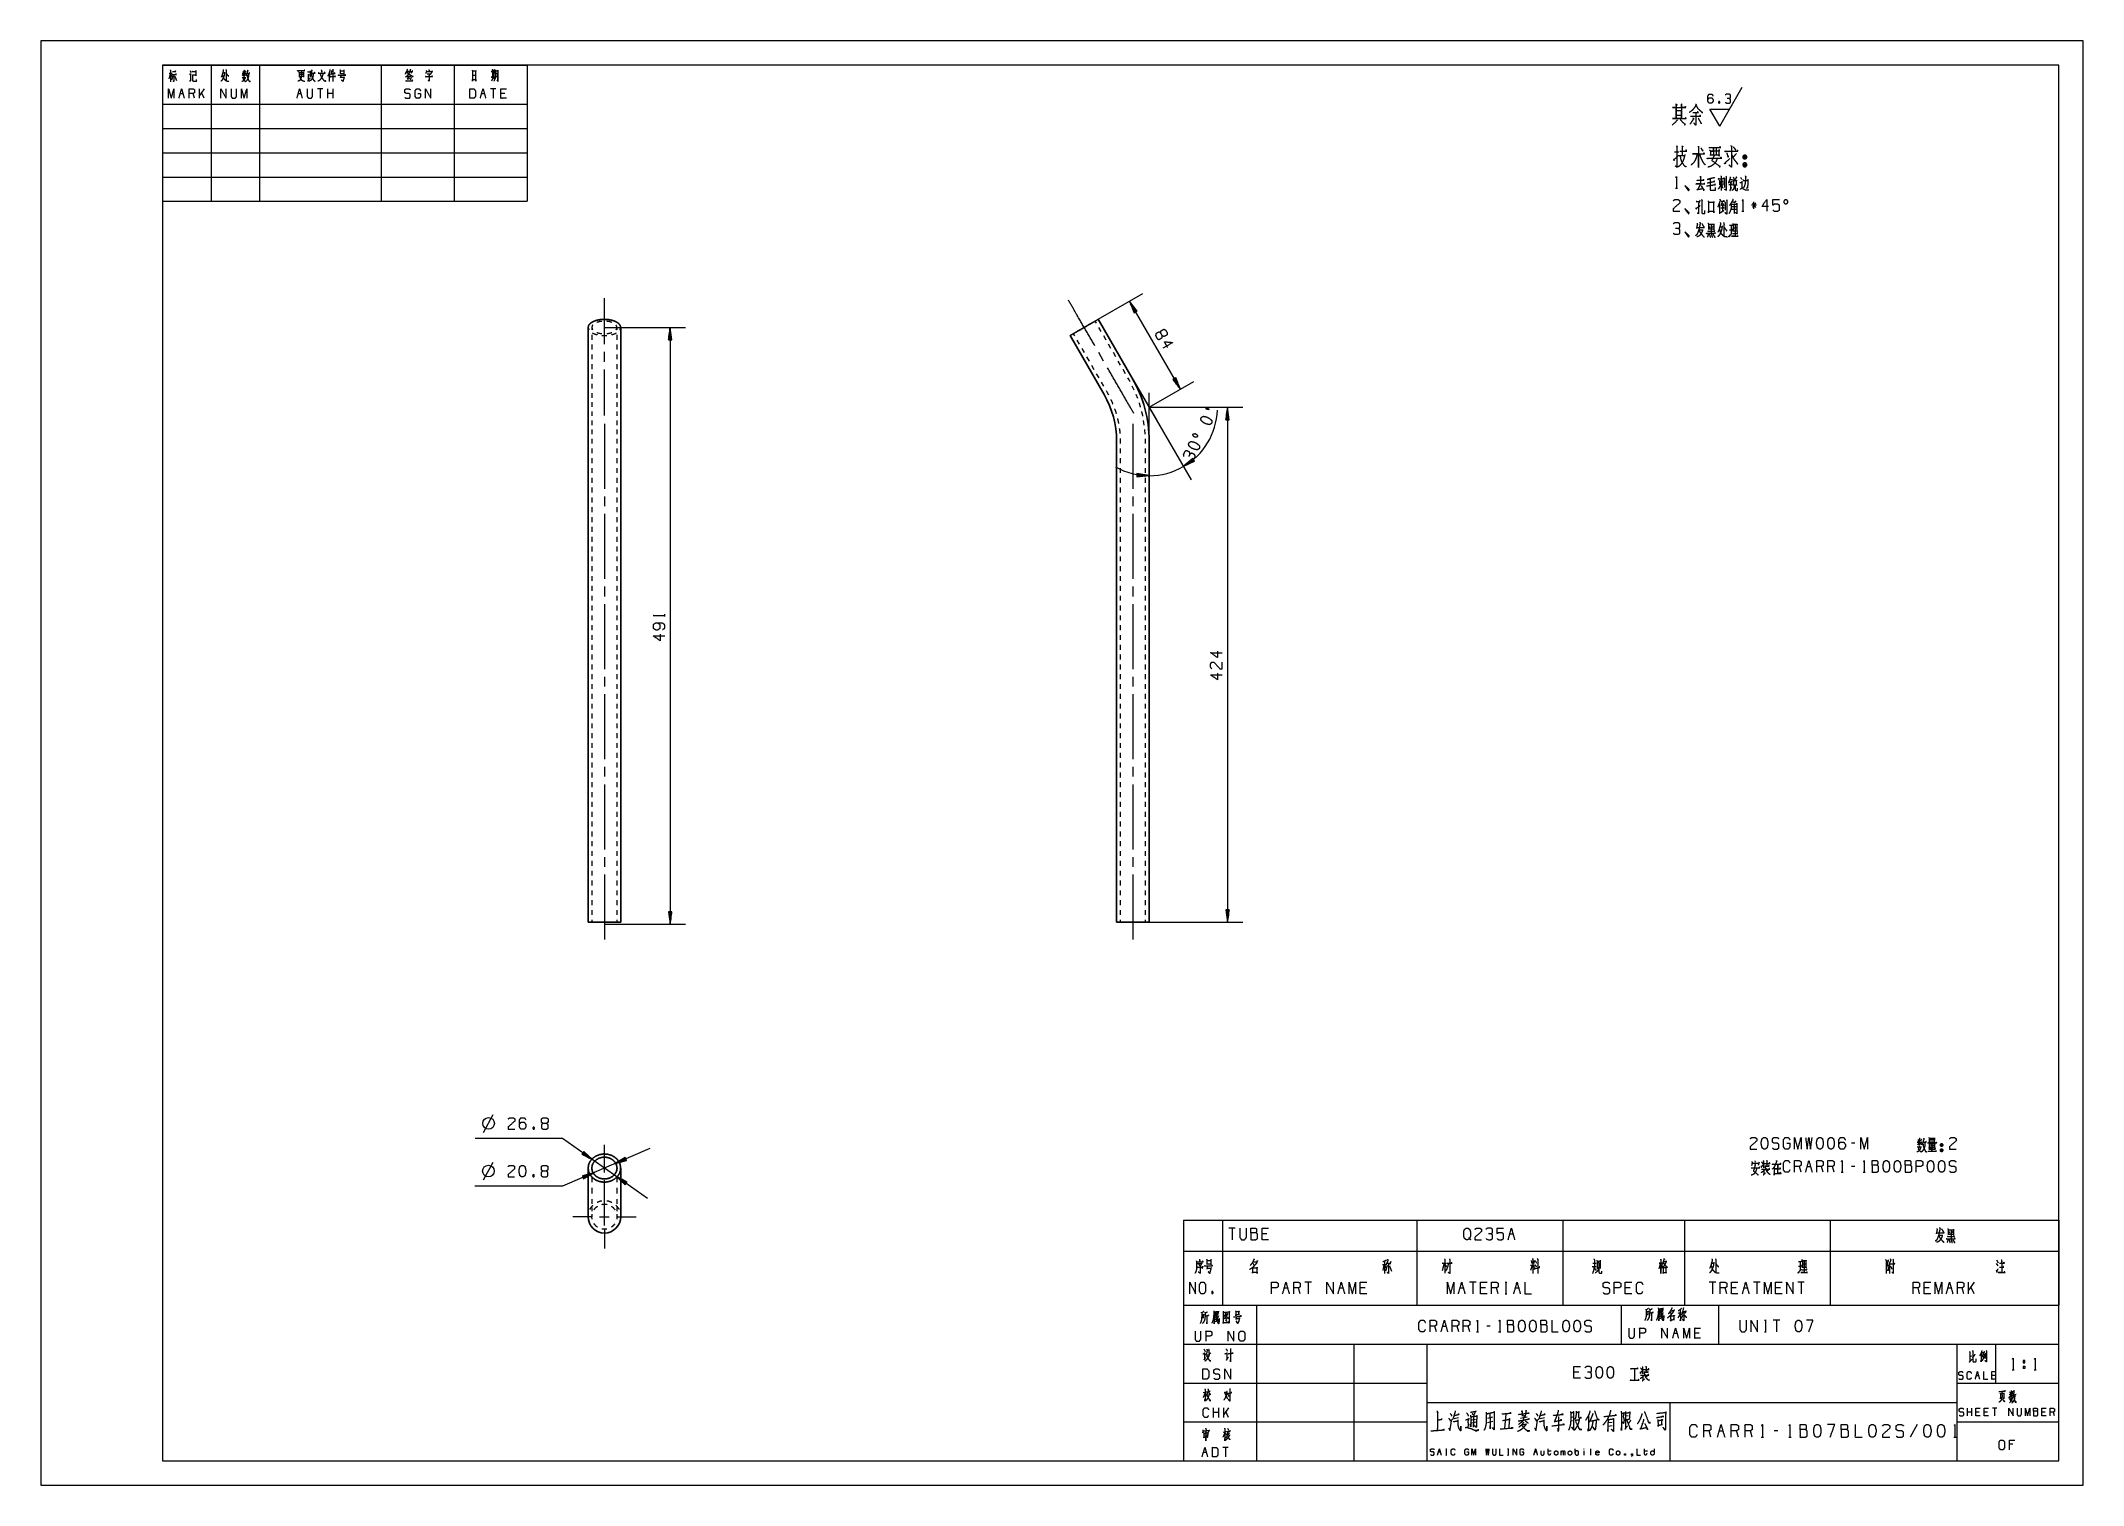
# Model space of a CAD drawing. Header units: millimetres. Extents: x 0 to 420, y 0 to 297.
import ezdxf

# ---------------------------------------------------------------- set-up
doc = ezdxf.new("R2010")
doc.units = ezdxf.units.MM
doc.layers.add('101', color=7, linetype='Continuous', true_color=0xffffff)

msp = doc.modelspace()

# ---------------------------------------------------------------- linework, layer by layer
at = {"layer": '101', "color": 133, "linetype": 'Continuous', "lineweight": 18}
for p, q in [((0, 297), (0, 0)), ((420, 297), (0, 297)), ((420, 0), (420, 297)), ((25, 292), (100, 292)), ((25, 292), (100, 292)), ((25, 292), (25, 5)), ((25, 292), (100, 292)), ((415, 292), (25, 292)), ((25, 292), (25, 264)), ((35, 292), (35, 264)), ((45, 292), (45, 264)), ((70, 292), (70, 264)), ((85, 292), (85, 264)), ((100, 292), (100, 264)), ((415, 5), (415, 292)), ((25, 284), (100, 284)), ((25, 279), (100, 279)), ((25, 274), (100, 274)), ((25, 269), (100, 269)), ((25, 264), (100, 264)), ((235, 37), (415, 37)), ((235, 37), (235, 5)), ((250, 37), (250, 5)), ((325, 37), (325, 29)), ((345, 37), (345, 29)), ((235, 29), (415, 29)), ((270, 29), (270, 5)), ((285, 29), (285, 5)), ((394, 29), (394, 5)), ((402, 29), (402, 21)), ((235, 21), (285, 21)), ((394, 21), (415, 21)), ((285, 17), (394, 17)), ((335, 17), (335, 5)), ((235, 13), (285, 13)), ((394, 13), (415, 13)), ((25, 5), (415, 5)), ((235, 5), (415, 5)), ((0, 0), (420, 0))]:
    msp.add_line(p, q, dxfattribs=at)
at = {"layer": '101', "color": 72, "linetype": 'Continuous', "lineweight": 18}
for p, q in [((26.57, 290.3), (26.35, 289.18)), ((26.36, 290.36), (26.98, 290.36)), ((26.69, 290.14), (26.91, 289.66)), ((30.74, 290.88), (30.87, 290.49)), ((31.13, 290.07), (31.22, 289.97)), ((37.42, 290.41), (37.77, 290.41)), ((41.69, 290.2), (41.43, 289.78)), ((41.53, 290.78), (41.66, 290.49)), ((41.88, 290.18), (42.11, 289.91)), ((42.14, 290.82), (41.95, 290.49)), ((53.11, 290.49), (53.99, 290.49)), ((53.11, 290.14), (53.98, 290.14)), ((54.01, 290.63), (54.01, 289.56)), ((55, 290.16), (55, 288.89)), ((55.02, 290.01), (55.35, 290.01)), ((55.4, 290.82), (55.37, 289.89)), ((59.27, 290.28), (59.27, 288.65)), ((61.56, 290.86), (62.32, 290.86)), ((61.56, 290.28), (62.32, 290.28)), ((61.73, 289.91), (61.56, 289.33)), ((62.33, 291.05), (62.33, 290.09)), ((76.04, 290.67), (76.21, 290.34)), ((92.86, 289.95), (93.25, 289.95)), ((93.22, 291.13), (93.33, 290.98)), ((27.11, 289.78), (26.88, 288.91)), ((27.56, 289.76), (27.87, 288.87)), ((28.66, 286.17), (29.22, 286.17)), ((30.65, 288.62), (30.93, 289.08)), ((31.62, 285.18), (31.34, 286.17)), ((33.59, 287.14), (32.63, 285.78)), ((32.63, 285.18), (32.63, 287.14)), ((33.59, 285.18), (33.04, 286.36)), ((41.4, 289.47), (42.16, 289.47)), ((52.94, 286.17), (53.49, 286.17)), ((53.1, 289.76), (53.98, 289.76)), ((58.02, 287.14), (56.9, 287.14)), ((57.46, 287.14), (57.46, 285.18)), ((59.02, 285.18), (59.02, 287.14)), ((60.14, 286.17), (59.02, 286.17)), ((60.14, 285.18), (60.14, 287.14)), ((61.6, 289.56), (62.33, 289.56)), ((75.31, 289.52), (75.48, 289.02)), ((75.35, 289.72), (76.07, 289.72)), ((75.6, 289.62), (75.76, 289.2)), ((76.13, 289.56), (75.92, 288.89)), ((90.65, 286.17), (91.2, 286.17)), ((93.6, 287.14), (92.49, 287.14)), ((92.92, 289.33), (92.65, 288.71)), ((93.05, 287.14), (93.05, 285.18)), ((93.18, 289.37), (93.28, 289.04)), ((93.75, 288.94), (94, 288.69)), ((95.45, 286.17), (94.61, 286.17)), ((335.96, 274.18), (336.86, 274.18)), ((336.86, 273.39), (338, 273.39)), ((346.19, 268.84), (346.34, 268.69)), ((346.53, 269.19), (346.67, 269.04)), ((349.56, 268.97), (349.77, 268.57)), ((336.17, 266.74), (336.59, 266.74)), ((345.24, 268.14), (345.91, 268.17)), ((345.59, 267.52), (345.91, 266.74)), ((346.25, 268.74), (346.25, 266.87)), ((349.42, 267.89), (349.74, 267.89)), ((345.24, 263.58), (345.24, 261.41)), ((345.43, 261.68), (346.09, 262.11)), ((345.8, 263.21), (345.8, 261.93)), ((345.93, 263.63), (346.11, 263.13)), ((346.56, 264.31), (346.81, 264.23)), ((347.64, 262.36), (348.75, 262.36)), ((347.67, 262.91), (348.77, 262.91)), ((347.78, 263.88), (348.47, 263.88)), ((348.56, 264.08), (348.22, 263.61)), ((349.83, 261.98), (350.25, 261.98)), ((352.81, 263.18), (351.8, 263.18)), ((351.98, 263.66), (352.65, 262.71)), ((352.63, 263.66), (351.98, 262.71)), ((352.3, 262.46), (352.3, 263.88)), ((341.02, 258.14), (341.69, 258.14)), ((342.96, 259.27), (344.06, 259.27)), ((342.98, 258.37), (344.06, 258.37)), ((343.05, 258.99), (343.25, 258.57)), ((343.53, 259.17), (343.53, 257.42)), ((343.88, 258.99), (343.71, 258.57)), ((344.06, 259.39), (344.06, 258.17)), ((345.31, 258.77), (345.73, 258.77)), ((347.59, 259.04), (347.59, 257.22)), ((348.03, 258.57), (348.81, 258.57)), ((128.31, 178.65), (128.31, 179.08)), ((91.04, 72.55), (93.04, 76.2)), ((101.27, 73.64), (101.43, 73.21)), ((373.04, 70.31), (372.36, 70.31)), ((385.86, 69.54), (386.78, 69.54)), ((386.22, 70.41), (385.9, 69.91)), ((386.02, 71.11), (386.18, 70.76)), ((386.45, 70.39), (386.73, 70.06)), ((386.77, 71.16), (386.54, 70.76)), ((91, 62.75), (93, 66.4)), ((101.23, 63.84), (101.39, 63.41)), ((351.91, 66.18), (353.29, 66.18)), ((352.48, 66.7), (352.58, 66.4)), ((353.38, 66.45), (353.2, 65.7)), ((355.32, 64.8), (354.95, 64.58)), ((361.99, 64.35), (361.65, 65.55)), ((363.26, 65.55), (363.93, 65.55)), ((366.54, 64.35), (366.21, 65.55)), ((368.82, 64.35), (368.48, 65.55)), ((370.21, 64.35), (370.64, 64.35)), ((373.04, 65.55), (372.36, 65.55)), ((374.76, 64.35), (375.19, 64.35)), ((235, 54.46), (243, 54.46)), ((235, 54.46), (235, 48.11)), ((243, 54.46), (283, 54.46)), ((243, 54.46), (243, 48.11)), ((245.64, 52.85), (244.3, 52.85)), ((244.97, 52.85), (244.97, 50.48)), ((252.14, 51.68), (251.13, 51.68)), ((283, 54.46), (283, 48.11)), ((283, 54.46), (313, 54.46)), ((302.09, 51.68), (302.76, 51.68)), ((313, 54.46), (338, 54.46)), ((313, 54.46), (313, 48.11)), ((338, 54.46), (368, 54.46)), ((338, 54.46), (338, 48.11)), ((368, 54.46), (415, 54.46)), ((368, 54.46), (368, 48.11)), ((390.33, 51.4), (391, 51.4)), ((392.27, 52.53), (393.36, 52.53)), ((392.29, 51.62), (393.36, 51.62)), ((392.36, 52.25), (392.55, 51.83)), ((392.83, 52.43), (392.83, 50.68)), ((393.19, 52.25), (393.01, 51.83)), ((393.36, 52.65), (393.36, 51.43)), ((415, 54.46), (415, 48.11)), ((235, 48.11), (235, 37)), ((235, 48.11), (243, 48.11)), ((239.76, 46.22), (240.58, 46.22)), ((240.59, 46.45), (240.59, 45.3)), ((243, 48.11), (243, 37)), ((243, 48.11), (283, 48.11)), ((283, 48.11), (283, 37)), ((283, 48.11), (313, 48.11)), ((307.33, 46.2), (307.61, 45.62)), ((313, 48.11), (313, 37)), ((313, 48.11), (338, 48.11)), ((320.7, 46.25), (320.7, 44.55)), ((338, 48.11), (368, 48.11)), ((338, 48.11), (338, 37)), ((368, 48.11), (415, 48.11)), ((368, 48.11), (368, 37)), ((380.84, 46.45), (381.02, 46.3)), ((402.21, 46.3), (402.51, 45.75)), ((415, 48.11), (415, 37)), ((239.76, 45.53), (240.58, 45.53)), ((239.95, 45.08), (239.76, 44.38)), ((239.81, 44.65), (240.59, 44.65)), ((249.23, 45.65), (249.55, 45.17)), ((275.88, 45.4), (276.64, 45.4)), ((276.21, 45.35), (275.95, 44.13)), ((276.35, 46.08), (276.35, 43.55)), ((276.39, 45.17), (276.6, 44.7)), ((276.87, 45.12), (276.55, 44)), ((276.78, 45.68), (277.56, 45.68)), ((276.8, 45.17), (276.94, 44.95)), ((277.38, 45.08), (277.79, 43.98)), ((277.63, 45.98), (277.45, 45.35)), ((288.6, 45.62), (288.21, 44.08)), ((288.74, 45.35), (289.04, 44.9)), ((306.72, 45.25), (306.32, 44.17)), ((306.37, 45.25), (307.18, 45.25)), ((306.49, 46.18), (306.62, 45.6)), ((306.87, 45.25), (307.18, 44.77)), ((307.15, 46.18), (306.94, 45.53)), ((307.31, 45.37), (307.52, 44.92)), ((319.06, 44.95), (319.87, 44.95)), ((319.15, 45.65), (319.82, 45.65)), ((320.1, 46.03), (320.7, 46.03)), ((333.02, 45.6), (332.74, 44.45)), ((343.6, 45.68), (344.03, 45.68)), ((361.81, 45.95), (361.81, 44.13)), ((362.25, 45.48), (363.03, 45.48)), ((379.52, 46.1), (379.87, 46.1)), ((380.17, 45.6), (380.17, 43.53)), ((402.12, 45.6), (402.42, 45.12)), ((240.85, 39.81), (240.99, 39.39)), ((255.72, 40.56), (256.39, 40.56)), ((259, 39.36), (258.67, 40.56)), ((261.28, 41.74), (259.94, 41.74)), ((260.61, 41.74), (260.61, 39.36)), ((267.1, 40.56), (267.77, 40.56)), ((272.33, 40.56), (271.32, 40.56)), ((291.86, 40.56), (292.53, 40.56)), ((295.14, 41.74), (293.8, 41.74)), ((294.47, 41.74), (294.47, 39.36)), ((297.08, 40.56), (296.08, 40.56)), ((299.7, 39.36), (299.36, 40.56)), ((301.12, 41.74), (301.46, 41.74)), ((301.12, 39.36), (301.46, 39.36)), ((301.3, 41.74), (301.3, 39.36)), ((303.24, 40.56), (303.91, 40.56)), ((326.85, 40.56), (325.84, 40.56)), ((344.45, 41.74), (343.11, 41.74)), ((343.78, 41.74), (343.78, 39.36)), ((346.73, 39.36), (346.39, 40.56)), ((348.67, 40.56), (347.66, 40.56)), ((350.27, 40.56), (350.94, 40.56)), ((353.56, 41.74), (352.21, 41.74)), ((352.88, 41.74), (352.88, 39.36)), ((357.77, 40.56), (356.76, 40.56)), ((362.66, 41.74), (361.32, 41.74)), ((361.99, 41.74), (361.99, 39.36)), ((386.37, 39.36), (386.04, 40.56)), ((388.31, 40.56), (387.31, 40.56)), ((392.19, 40.56), (392.87, 40.56)), ((395.48, 39.36), (395.14, 40.56)), ((396.41, 39.36), (396.41, 41.74)), ((397.58, 41.74), (396.41, 40.09)), ((397.58, 39.36), (396.91, 40.79)), ((235, 37), (243, 37)), ((241.5, 33.66), (242.04, 33.81)), ((241.79, 35.05), (241.78, 33.74)), ((243, 37), (283, 37)), ((283, 37), (313, 37)), ((313, 37), (338, 37)), ((332.92, 34.28), (333.47, 34.43)), ((333.22, 35.67), (333.2, 34.36)), ((336.72, 35.38), (337.43, 35.58)), ((338, 37), (368, 37)), ((354.47, 33.9), (354.81, 33.9)), ((354.65, 33.9), (354.65, 31.52)), ((357.6, 33.9), (356.25, 33.9)), ((356.93, 33.9), (356.93, 31.52)), ((368, 37), (415, 37)), ((287.03, 31.52), (286.69, 32.72)), ((288.3, 32.72), (288.97, 32.72)), ((291.58, 31.52), (291.24, 32.72)), ((293.86, 31.52), (293.52, 32.72)), ((295.25, 31.52), (295.67, 31.52)), ((298.07, 32.72), (297.4, 32.72)), ((299.8, 31.52), (300.23, 31.52)), ((335.89, 31.26), (336.48, 31.26)), ((341.01, 31.26), (340.12, 31.26)), ((354.47, 31.52), (354.81, 31.52)), ((396.78, 26.5), (397.1, 26.62)), ((316.28, 23.2), (315.28, 23.2)), ((327.74, 23.97), (327.74, 21.62)), ((327.74, 23.95), (327.74, 21.62)), ((330.44, 22.45), (330.07, 22.22)), ((398.04, 22.56), (398.48, 22.56)), ((401.88, 22.56), (401.21, 22.56)), ((405.37, 23.74), (405.8, 23.74)), ((407.69, 24.46), (407.69, 23.99)), ((407.69, 24.46), (408.02, 24.46)), ((409.93, 23.74), (410.35, 23.74)), ((239.62, 19.15), (239.06, 19.01)), ((239.43, 18.9), (239.63, 18.63)), ((404.78, 18.63), (405.57, 18.79)), ((405.68, 18.57), (406.23, 18.69)), ((241.17, 13.94), (241.17, 15.91)), ((242.28, 14.94), (241.17, 14.94)), ((242.28, 13.94), (242.28, 15.91)), ((244.25, 15.91), (243.29, 14.54)), ((243.29, 13.94), (243.29, 15.91)), ((244.25, 13.94), (243.7, 15.12)), ((290.64, 13.69), (291.54, 13.94)), ((294.25, 13.42), (295.03, 13.59)), ((294.25, 12.8), (295.08, 13)), ((297.47, 12.9), (298.59, 13.18)), ((298.54, 14.01), (297.49, 13.73)), ((301.25, 14.63), (300.98, 11.62)), ((304.3, 13.8), (305.66, 14.04)), ((308.32, 13.69), (309.22, 13.94)), ((315.02, 14.01), (314.63, 13.94)), ((315, 13.25), (314.63, 13.14)), ((323.17, 12.9), (322.32, 12.8)), ((323.85, 14.45), (323.66, 14.35)), ((326.44, 14.25), (325.93, 14.18)), ((396.24, 14.25), (396.24, 15.82)), ((397.13, 15.04), (396.24, 15.04)), ((397.13, 14.25), (397.13, 15.82)), ((398.6, 15.04), (397.94, 15.04)), ((400.3, 15.04), (399.63, 15.04)), ((402.22, 15.82), (401.33, 15.82)), ((401.78, 15.82), (401.78, 14.25)), ((412.18, 15.04), (411.51, 15.04)), ((414.1, 14.25), (413.88, 15.04)), ((239.32, 10.28), (239.85, 10.36)), ((243.7, 10.96), (243.12, 10.84)), ((243.49, 10.67), (243.68, 10.43)), ((322.32, 12.14), (323.17, 12.25)), ((343.45, 9.85), (343.08, 11.17)), ((345.17, 11.17), (345.91, 11.17)), ((349.11, 9.85), (348.74, 11.17)), ((351.94, 9.85), (351.57, 11.17)), ((353.79, 9.85), (354.26, 9.85)), ((357.23, 11.17), (356.49, 11.17)), ((359.45, 9.85), (359.92, 9.85)), ((385.88, 12.47), (384.4, 9.85)), ((393.39, 9.85), (393.86, 9.85)), ((405.52, 8.46), (404.84, 8.46)), ((239.1, 6.79), (239.66, 6.79)), ((244.18, 7.77), (243.07, 7.77)), ((243.62, 7.77), (243.62, 5.8)), ((287.41, 6.84), (287.78, 6.84)), ((288.91, 7.48), (289.1, 7.48)), ((288.91, 6.17), (289.1, 6.17)), ((289.01, 7.48), (289.01, 6.17)), ((301.64, 7.48), (301.83, 7.48)), ((301.64, 6.17), (301.83, 6.17)), ((301.74, 7.48), (301.74, 6.17)), ((307.21, 6.84), (307.58, 6.84)), ((309.85, 7.04), (310.59, 7.04)), ((312.68, 6.17), (312.68, 7.04)), ((315.51, 6.52), (315.51, 7.48)), ((317.3, 7.04), (317.3, 6.17)), ((318.71, 7.5), (318.71, 6.17)), ((329.66, 7.04), (330.39, 7.04))]:
    msp.add_line(p, q, dxfattribs=at)
at = {"layer": '101', "color": 43, "linetype": 'Continuous', "lineweight": 18}
for p, q in [((345.26, 279.45), (349.88, 287.45)), ((345.26, 279.45), (343.25, 282.95)), ((343.25, 282.95), (347.28, 282.95)), ((345.08, 284.54), (345.21, 284.21))]:
    msp.add_line(p, q, dxfattribs=at)
at = {"layer": '101', "color": 22, "linetype": 'Continuous', "lineweight": 18}
for p, q in [((217.47, 239.74), (226.64, 245.03)), ((225.45, 241.41), (223.89, 243.45)), ((223.89, 243.45), (224.87, 241.08)), ((234.34, 225.35), (223.89, 243.45)), ((225.14, 241.23), (223.96, 243.27)), ((225.18, 241.26), (224.01, 243.29)), ((225.09, 241.21), (224.11, 242.91)), ((225.22, 241.29), (224.24, 242.98)), ((225.05, 241.18), (224.26, 242.55)), ((225, 241.16), (224.41, 242.19)), ((225.27, 241.31), (224.48, 242.67)), ((224.96, 241.13), (224.56, 241.83)), ((224.92, 241.11), (224.71, 241.47)), ((225.31, 241.34), (224.72, 242.37)), ((224.87, 241.08), (224.86, 241.11)), ((224.87, 241.08), (224.86, 241.11)), ((224.87, 241.08), (225.45, 241.41)), ((225.36, 241.36), (224.95, 242.06)), ((225.4, 241.39), (225.19, 241.75)), ((225.44, 241.41), (225.43, 241.44)), ((225.44, 241.41), (225.43, 241.44)), ((115.9, 238.07), (132.58, 238.07)), ((129.4, 238.07), (129.07, 235.53)), ((129.07, 235.53), (129.07, 235.56)), ((129.07, 235.53), (129.07, 235.56)), ((129.07, 235.53), (129.74, 235.53)), ((129.12, 235.53), (129.12, 235.94)), ((129.17, 235.53), (129.17, 236.33)), ((129.22, 235.53), (129.22, 236.72)), ((129.27, 235.53), (129.27, 237.1)), ((129.32, 235.53), (129.32, 237.49)), ((129.38, 235.53), (129.38, 237.87)), ((129.74, 235.53), (129.4, 238.07)), ((129.4, 238.07), (129.4, 115.37)), ((129.43, 235.53), (129.43, 237.87)), ((129.48, 235.53), (129.48, 237.49)), ((129.53, 235.53), (129.53, 237.1)), ((129.58, 235.53), (129.58, 236.72)), ((129.63, 235.53), (129.63, 236.33)), ((129.68, 235.53), (129.68, 235.94)), ((129.73, 235.53), (129.73, 235.56)), ((129.73, 235.53), (129.73, 235.56)), ((224.46, 227.64), (236.53, 206.72)), ((227.92, 221.64), (237.09, 226.94)), ((233.36, 227.72), (232.78, 227.38)), ((232.78, 227.38), (232.8, 227.36)), ((232.78, 227.38), (232.8, 227.36)), ((232.78, 227.38), (234.34, 225.35)), ((232.83, 227.41), (233.03, 227.05)), ((232.87, 227.43), (233.27, 226.74)), ((232.91, 227.46), (233.51, 226.43)), ((232.96, 227.48), (233.75, 226.12)), ((233, 227.51), (233.98, 225.81)), ((233.05, 227.54), (234.22, 225.5)), ((233.09, 227.56), (234.26, 225.53)), ((233.13, 227.59), (234.11, 225.89)), ((233.18, 227.61), (233.97, 226.25)), ((233.22, 227.64), (233.82, 226.61)), ((233.27, 227.66), (233.67, 226.97)), ((233.31, 227.69), (233.52, 227.33)), ((233.35, 227.71), (233.37, 227.69)), ((233.35, 227.71), (233.37, 227.69)), ((234.34, 225.35), (233.36, 227.72)), ((227.92, 221.64), (247.21, 221.64)), ((244.03, 221.64), (243.7, 219.1)), ((243.7, 219.1), (243.7, 219.13)), ((243.7, 219.1), (243.7, 219.13)), ((243.7, 219.1), (244.36, 219.1)), ((243.75, 219.1), (243.75, 219.52)), ((243.8, 219.1), (243.8, 219.91)), ((243.85, 219.1), (243.85, 220.29)), ((243.9, 219.1), (243.9, 220.68)), ((243.95, 219.1), (243.95, 221.06)), ((244.01, 219.1), (244.01, 221.45)), ((244.36, 219.1), (244.03, 221.64)), ((244.03, 221.64), (244.03, 115.75)), ((244.06, 219.1), (244.06, 221.45)), ((244.11, 219.1), (244.11, 221.06)), ((244.16, 219.1), (244.16, 220.68)), ((244.21, 219.1), (244.21, 220.29)), ((244.26, 219.1), (244.26, 219.91)), ((244.31, 219.1), (244.31, 219.52)), ((244.36, 219.1), (244.36, 219.13)), ((244.36, 219.1), (244.36, 219.13)), ((236.91, 211.12), (234.95, 209.47)), ((234.95, 209.47), (237.27, 210.56)), ((237.07, 210.86), (235.1, 209.59)), ((237.1, 210.82), (235.12, 209.55)), ((237.05, 210.9), (235.39, 209.85)), ((237.13, 210.77), (235.48, 209.72)), ((237.02, 210.94), (235.69, 210.1)), ((237.16, 210.73), (235.83, 209.88)), ((236.99, 210.99), (235.99, 210.35)), ((237.18, 210.69), (236.18, 210.05)), ((236.96, 211.03), (236.29, 210.6)), ((237.21, 210.64), (236.53, 210.21)), ((236.94, 211.07), (236.58, 210.85)), ((236.91, 211.12), (236.88, 211.1)), ((236.91, 211.12), (236.88, 211.1)), ((237.24, 210.6), (236.89, 210.38)), ((237.27, 210.56), (236.91, 211.12)), ((237.26, 210.56), (237.24, 210.54)), ((237.26, 210.56), (237.24, 210.54)), ((225.4, 208.03), (225.37, 207.37)), ((225.37, 207.37), (227.92, 207.59)), ((225.37, 207.52), (226.56, 207.47)), ((225.37, 207.47), (226.17, 207.44)), ((225.37, 207.42), (225.79, 207.4)), ((225.37, 207.37), (225.4, 207.37)), ((225.37, 207.37), (225.4, 207.37)), ((225.38, 207.78), (227.34, 207.69)), ((225.38, 207.73), (227.73, 207.62)), ((225.38, 207.68), (227.72, 207.57)), ((225.38, 207.62), (227.34, 207.54)), ((225.38, 207.57), (226.95, 207.5)), ((225.39, 207.98), (225.81, 207.96)), ((225.39, 207.93), (226.19, 207.89)), ((225.39, 207.88), (226.58, 207.82)), ((225.39, 207.83), (226.96, 207.76)), ((227.92, 207.59), (225.4, 208.03)), ((225.4, 208.03), (225.43, 208.03)), ((225.4, 208.03), (225.43, 208.03)), ((129.07, 117.91), (129.4, 115.37)), ((129.07, 117.91), (129.07, 117.88)), ((129.74, 117.91), (129.07, 117.91)), ((129.07, 117.91), (129.07, 117.88)), ((129.12, 117.91), (129.12, 117.49)), ((129.17, 117.91), (129.17, 117.11)), ((129.22, 117.91), (129.22, 116.72)), ((129.27, 117.91), (129.27, 116.33)), ((129.32, 117.91), (129.32, 115.95)), ((129.38, 117.91), (129.38, 115.56)), ((129.4, 115.37), (129.74, 117.91)), ((129.43, 117.91), (129.43, 115.56)), ((129.48, 117.91), (129.48, 115.95)), ((129.53, 117.91), (129.53, 116.33)), ((129.58, 117.91), (129.58, 116.72)), ((129.63, 117.91), (129.63, 117.11)), ((129.68, 117.91), (129.68, 117.49)), ((129.73, 117.91), (129.73, 117.88)), ((129.73, 117.91), (129.73, 117.88)), ((243.7, 118.29), (244.03, 115.75)), ((243.7, 118.29), (243.7, 118.25)), ((244.36, 118.29), (243.7, 118.29)), ((243.7, 118.29), (243.7, 118.25)), ((243.75, 118.29), (243.75, 117.87)), ((243.8, 118.29), (243.8, 117.48)), ((243.85, 118.29), (243.85, 117.1)), ((243.9, 118.29), (243.9, 116.71)), ((243.95, 118.29), (243.95, 116.32)), ((244.01, 118.29), (244.01, 115.94)), ((244.03, 115.75), (244.36, 118.29)), ((244.06, 118.29), (244.06, 115.94)), ((244.11, 118.29), (244.11, 116.32)), ((244.16, 118.29), (244.16, 116.71)), ((244.21, 118.29), (244.21, 117.1)), ((244.26, 118.29), (244.26, 117.48)), ((244.31, 118.29), (244.31, 117.87)), ((244.36, 118.29), (244.36, 118.25)), ((244.36, 118.29), (244.36, 118.25)), ((115.9, 115.37), (132.58, 115.37)), ((221.97, 115.75), (247.21, 115.75)), ((107.28, 71.3), (89.29, 71.3)), ((125.27, 69.21), (107.25, 61.5)), ((124.75, 58.94), (107.28, 71.3)), ((111.65, 68.62), (111.26, 68.07)), ((111.26, 68.07), (113.53, 66.88)), ((111.27, 68.07), (111.29, 68.06)), ((111.27, 68.07), (111.29, 68.06)), ((111.3, 68.12), (111.64, 67.88)), ((111.33, 68.16), (111.98, 67.69)), ((111.36, 68.2), (112.33, 67.51)), ((111.38, 68.24), (112.67, 67.33)), ((111.41, 68.28), (113.01, 67.15)), ((111.44, 68.32), (113.36, 66.97)), ((111.47, 68.37), (113.39, 67.01)), ((111.5, 68.41), (113.1, 67.27)), ((111.53, 68.45), (112.82, 67.54)), ((111.56, 68.49), (112.53, 67.8)), ((111.59, 68.53), (112.25, 68.07)), ((111.62, 68.57), (111.96, 68.33)), ((113.53, 66.88), (111.65, 68.62)), ((111.65, 68.61), (111.67, 68.6)), ((111.65, 68.61), (111.67, 68.6)), ((120.17, 67.39), (117.97, 66.09)), ((120.25, 67.2), (118.81, 66.58)), ((120.23, 67.25), (119.14, 66.78)), ((120.21, 67.3), (119.48, 66.98)), ((120.2, 67.34), (119.81, 67.18)), ((120.18, 67.39), (120.15, 67.38)), ((120.18, 67.39), (120.15, 67.38)), ((120.44, 66.78), (120.17, 67.39)), ((113.83, 64.32), (111.36, 63.62)), ((111.36, 63.62), (111.39, 63.63)), ((111.36, 63.62), (111.39, 63.63)), ((111.36, 63.62), (111.62, 63.01)), ((111.38, 63.57), (111.77, 63.74)), ((111.4, 63.53), (112.14, 63.84)), ((111.42, 63.48), (112.52, 63.95)), ((111.44, 63.43), (112.89, 64.05)), ((111.46, 63.39), (113.27, 64.16)), ((111.48, 63.34), (113.64, 64.26)), ((111.5, 63.29), (113.66, 64.22)), ((111.52, 63.25), (113.33, 64.02)), ((111.54, 63.2), (112.99, 63.82)), ((111.56, 63.15), (112.66, 63.62)), ((111.58, 63.11), (112.32, 63.42)), ((111.6, 63.06), (111.99, 63.22)), ((111.62, 63.01), (113.83, 64.32)), ((111.62, 63.01), (111.65, 63.03)), ((111.62, 63.01), (111.65, 63.03)), ((117.97, 66.09), (120.44, 66.78)), ((120.29, 67.11), (118.14, 66.19)), ((120.31, 67.06), (118.16, 66.14)), ((118.27, 63.52), (120.15, 61.78)), ((120.53, 62.33), (118.27, 63.52)), ((120.33, 62.04), (118.41, 63.39)), ((120.36, 62.08), (118.44, 63.43)), ((120.27, 67.16), (118.47, 66.38)), ((120.33, 67.01), (118.53, 66.24)), ((120.3, 62), (118.7, 63.13)), ((120.38, 62.12), (118.78, 63.25)), ((120.35, 66.97), (118.91, 66.35)), ((120.41, 62.16), (119.13, 63.07)), ((120.37, 66.92), (119.28, 66.45)), ((120.39, 66.87), (119.66, 66.56)), ((120.41, 66.83), (120.03, 66.66)), ((120.43, 66.78), (120.41, 66.77)), ((120.43, 66.78), (120.41, 66.77)), ((107.25, 61.5), (89.25, 61.5)), ((120.27, 61.95), (118.98, 62.86)), ((120.24, 61.91), (119.27, 62.6)), ((120.44, 62.2), (119.47, 62.89)), ((120.21, 61.87), (119.55, 62.34)), ((120.47, 62.24), (119.82, 62.71)), ((120.18, 61.83), (119.84, 62.07)), ((120.15, 61.79), (120.12, 61.81)), ((120.15, 61.79), (120.12, 61.81)), ((120.15, 61.78), (120.53, 62.33)), ((120.5, 62.29), (120.16, 62.53)), ((120.53, 62.33), (120.51, 62.35)), ((120.53, 62.33), (120.51, 62.35))]:
    msp.add_line(p, q, dxfattribs=at)
at = {"layer": '101', "color": 72, "linetype": 'Continuous', "lineweight": 25}
for p, q in [((224.46, 227.64), (217.47, 239.74)), ((112.55, 238.07), (112.55, 225.97)), ((119.25, 225.97), (119.25, 238.07)), ((211.67, 236.39), (218.65, 224.29)), ((112.55, 214.72), (112.55, 115.75)), ((119.25, 115.75), (119.25, 214.72)), ((221.22, 214.72), (221.22, 115.75)), ((227.92, 115.75), (227.92, 214.72)), ((112.55, 65.2), (112.55, 58.22)), ((119.25, 58.22), (119.25, 65.2))]:
    msp.add_line(p, q, dxfattribs=at)
at = {"layer": '101', "color": 53, "linetype": 'Continuous', "lineweight": 18}
for p, q in [((113.3, 238.07), (113.3, 237.56)), ((113.3, 236.55), (113.3, 235.54)), ((118.5, 237.56), (118.5, 238.07)), ((118.5, 235.54), (118.5, 236.55)), ((212.32, 236.77), (212.57, 236.33)), ((213.07, 235.47), (213.56, 234.6)), ((217.07, 238.93), (216.82, 239.37)), ((218.07, 237.2), (217.57, 238.07)), ((219.07, 235.48), (218.57, 236.34)), ((113.3, 234.54), (113.3, 233.53)), ((113.3, 232.52), (113.3, 231.51)), ((118.5, 233.53), (118.5, 234.54)), ((118.5, 231.51), (118.5, 232.52)), ((214.06, 233.74), (214.56, 232.88)), ((215.06, 232.01), (215.56, 231.15)), ((220.06, 233.75), (219.56, 234.61)), ((221.06, 232.02), (220.56, 232.88)), ((222.06, 230.29), (221.56, 231.16)), ((113.3, 230.5), (113.3, 229.5)), ((113.3, 228.49), (113.3, 227.48)), ((118.5, 229.5), (118.5, 230.5)), ((118.5, 227.48), (118.5, 228.49)), ((216.06, 230.28), (216.56, 229.42)), ((217.06, 228.56), (217.56, 227.69)), ((218.05, 226.83), (218.55, 225.96)), ((223.06, 228.56), (222.56, 229.43)), ((223.81, 227.27), (223.56, 227.7)), ((224.02, 226.85), (223.81, 227.27)), ((113.3, 226.47), (113.3, 225.97)), ((113.3, 225.97), (113.3, 225.5)), ((113.3, 222.68), (113.3, 221.75)), ((118.5, 225.97), (118.5, 226.47)), ((118.5, 225.5), (118.5, 225.97)), ((118.5, 221.75), (118.5, 222.68)), ((219.05, 225.1), (219.3, 224.67)), ((219.3, 224.67), (219.54, 224.2)), ((224.87, 225.18), (224.44, 226.01)), ((225.57, 223.44), (225.23, 224.31)), ((113.3, 220.81), (113.3, 219.87)), ((113.3, 218.93), (113.3, 218)), ((118.5, 219.87), (118.5, 220.81)), ((118.5, 218), (118.5, 218.93)), ((226.93, 217.99), (226.78, 218.92)), ((113.3, 217.06), (113.3, 216.12)), ((113.3, 215.18), (113.3, 214.72)), ((113.3, 214.72), (113.3, 214.21)), ((118.5, 216.12), (118.5, 217.06)), ((118.5, 214.72), (118.5, 215.18)), ((118.5, 214.21), (118.5, 214.72)), ((221.94, 215.24), (221.97, 214.72)), ((221.97, 214.72), (221.97, 214.21)), ((227.09, 216.12), (227.05, 217.06)), ((227.17, 214.72), (227.14, 215.18)), ((227.17, 214.21), (227.17, 214.72)), ((113.3, 213.2), (113.3, 212.19)), ((113.3, 211.18), (113.3, 210.17)), ((118.5, 212.19), (118.5, 213.2)), ((118.5, 210.17), (118.5, 211.18)), ((221.97, 213.2), (221.97, 212.19)), ((221.97, 211.18), (221.97, 210.17)), ((227.17, 212.19), (227.17, 213.2)), ((227.17, 210.17), (227.17, 211.18)), ((113.3, 209.16), (113.3, 208.15)), ((113.3, 207.14), (113.3, 206.13)), ((118.5, 208.15), (118.5, 209.16)), ((118.5, 206.13), (118.5, 207.14)), ((221.97, 209.16), (221.97, 208.15)), ((221.97, 207.14), (221.97, 206.13)), ((227.17, 208.15), (227.17, 209.16)), ((227.17, 206.13), (227.17, 207.14)), ((113.3, 205.12), (113.3, 204.11)), ((113.3, 203.1), (113.3, 202.09)), ((118.5, 204.11), (118.5, 205.12)), ((118.5, 202.09), (118.5, 203.1)), ((221.97, 205.12), (221.97, 204.11)), ((221.97, 203.1), (221.97, 202.09)), ((227.17, 204.11), (227.17, 205.12)), ((227.17, 202.09), (227.17, 203.1)), ((113.3, 201.08), (113.3, 200.07)), ((113.3, 199.06), (113.3, 198.05)), ((118.5, 200.07), (118.5, 201.08)), ((118.5, 198.05), (118.5, 199.06)), ((221.97, 201.08), (221.97, 200.07)), ((221.97, 199.06), (221.97, 198.05)), ((227.17, 200.07), (227.17, 201.08)), ((227.17, 198.05), (227.17, 199.06)), ((113.3, 197.04), (113.3, 196.03)), ((113.3, 195.02), (113.3, 194.01)), ((118.5, 196.03), (118.5, 197.04)), ((118.5, 194.01), (118.5, 195.02)), ((221.97, 197.04), (221.97, 196.03)), ((221.97, 195.02), (221.97, 194.01)), ((227.17, 196.03), (227.17, 197.04)), ((227.17, 194.01), (227.17, 195.02)), ((113.3, 193), (113.3, 191.99)), ((113.3, 190.98), (113.3, 189.97)), ((118.5, 191.99), (118.5, 193)), ((118.5, 189.97), (118.5, 190.98)), ((221.97, 193), (221.97, 191.99)), ((221.97, 190.98), (221.97, 189.97)), ((227.17, 191.99), (227.17, 193)), ((227.17, 189.97), (227.17, 190.98)), ((113.3, 188.96), (113.3, 187.95)), ((113.3, 186.94), (113.3, 185.93)), ((113.3, 184.92), (113.3, 183.91)), ((118.5, 187.95), (118.5, 188.96)), ((118.5, 185.93), (118.5, 186.94)), ((118.5, 183.91), (118.5, 184.92)), ((221.97, 188.96), (221.97, 187.95)), ((221.97, 186.94), (221.97, 185.93)), ((221.97, 184.92), (221.97, 183.91)), ((227.17, 187.95), (227.17, 188.96)), ((227.17, 185.93), (227.17, 186.94)), ((227.17, 183.91), (227.17, 184.92)), ((113.3, 182.9), (113.3, 181.89)), ((113.3, 180.88), (113.3, 179.87)), ((118.5, 181.89), (118.5, 182.9)), ((118.5, 179.87), (118.5, 180.88)), ((221.97, 182.9), (221.97, 181.89)), ((221.97, 180.88), (221.97, 179.87)), ((227.17, 181.89), (227.17, 182.9)), ((227.17, 179.87), (227.17, 180.88)), ((113.3, 178.86), (113.3, 177.85)), ((113.3, 176.84), (113.3, 175.83)), ((118.5, 177.85), (118.5, 178.86)), ((118.5, 175.83), (118.5, 176.84)), ((221.97, 178.86), (221.97, 177.85)), ((221.97, 176.84), (221.97, 175.83)), ((227.17, 177.85), (227.17, 178.86)), ((227.17, 175.83), (227.17, 176.84)), ((113.3, 174.82), (113.3, 173.81)), ((113.3, 172.8), (113.3, 171.79)), ((118.5, 173.81), (118.5, 174.82)), ((118.5, 171.79), (118.5, 172.8)), ((221.97, 174.82), (221.97, 173.81)), ((221.97, 172.8), (221.97, 171.79)), ((227.17, 173.81), (227.17, 174.82)), ((227.17, 171.79), (227.17, 172.8)), ((113.3, 170.79), (113.3, 169.78)), ((113.3, 168.77), (113.3, 167.76)), ((118.5, 169.78), (118.5, 170.79)), ((118.5, 167.76), (118.5, 168.77)), ((221.97, 170.79), (221.97, 169.78)), ((221.97, 168.77), (221.97, 167.76)), ((227.17, 169.78), (227.17, 170.79)), ((227.17, 167.76), (227.17, 168.77)), ((113.3, 166.75), (113.3, 165.74)), ((113.3, 164.73), (113.3, 163.72)), ((118.5, 165.74), (118.5, 166.75)), ((118.5, 163.72), (118.5, 164.73)), ((221.97, 166.75), (221.97, 165.74)), ((221.97, 164.73), (221.97, 163.72)), ((227.17, 165.74), (227.17, 166.75)), ((227.17, 163.72), (227.17, 164.73)), ((113.3, 162.71), (113.3, 161.7)), ((113.3, 160.69), (113.3, 159.68)), ((118.5, 161.7), (118.5, 162.71)), ((118.5, 159.68), (118.5, 160.69)), ((221.97, 162.71), (221.97, 161.7)), ((221.97, 160.69), (221.97, 159.68)), ((227.17, 161.7), (227.17, 162.71)), ((227.17, 159.68), (227.17, 160.69)), ((113.3, 158.67), (113.3, 157.66)), ((113.3, 156.65), (113.3, 155.64)), ((118.5, 157.66), (118.5, 158.67)), ((118.5, 155.64), (118.5, 156.65)), ((221.97, 158.67), (221.97, 157.66)), ((221.97, 156.65), (221.97, 155.64)), ((227.17, 157.66), (227.17, 158.67)), ((227.17, 155.64), (227.17, 156.65)), ((113.3, 154.63), (113.3, 153.62)), ((113.3, 152.61), (113.3, 151.6)), ((118.5, 153.62), (118.5, 154.63)), ((118.5, 151.6), (118.5, 152.61)), ((221.97, 154.63), (221.97, 153.62)), ((221.97, 152.61), (221.97, 151.6)), ((227.17, 153.62), (227.17, 154.63)), ((227.17, 151.6), (227.17, 152.61)), ((113.3, 150.59), (113.3, 149.58)), ((113.3, 148.57), (113.3, 147.56)), ((118.5, 149.58), (118.5, 150.59)), ((118.5, 147.56), (118.5, 148.57)), ((221.97, 150.59), (221.97, 149.58)), ((221.97, 148.57), (221.97, 147.56)), ((227.17, 149.58), (227.17, 150.59)), ((227.17, 147.56), (227.17, 148.57)), ((113.3, 146.55), (113.3, 145.54)), ((113.3, 144.53), (113.3, 143.52)), ((118.5, 145.54), (118.5, 146.55)), ((118.5, 143.52), (118.5, 144.53)), ((221.97, 146.55), (221.97, 145.54)), ((221.97, 144.53), (221.97, 143.52)), ((227.17, 145.54), (227.17, 146.55)), ((227.17, 143.52), (227.17, 144.53)), ((113.3, 142.51), (113.3, 141.5)), ((113.3, 140.49), (113.3, 139.48)), ((118.5, 141.5), (118.5, 142.51)), ((118.5, 139.48), (118.5, 140.49)), ((221.97, 142.51), (221.97, 141.5)), ((221.97, 140.49), (221.97, 139.48)), ((227.17, 141.5), (227.17, 142.51)), ((227.17, 139.48), (227.17, 140.49)), ((113.3, 138.47), (113.3, 137.46)), ((113.3, 136.45), (113.3, 135.44)), ((113.3, 134.43), (113.3, 133.42)), ((118.5, 137.46), (118.5, 138.47)), ((118.5, 135.44), (118.5, 136.45)), ((118.5, 133.42), (118.5, 134.43)), ((221.97, 138.47), (221.97, 137.46)), ((221.97, 136.45), (221.97, 135.44)), ((221.97, 134.43), (221.97, 133.42)), ((227.17, 137.46), (227.17, 138.47)), ((227.17, 135.44), (227.17, 136.45)), ((227.17, 133.42), (227.17, 134.43)), ((113.3, 132.41), (113.3, 131.4)), ((113.3, 130.39), (113.3, 129.38)), ((118.5, 131.4), (118.5, 132.41)), ((118.5, 129.38), (118.5, 130.39)), ((221.97, 132.41), (221.97, 131.4)), ((221.97, 130.39), (221.97, 129.38)), ((227.17, 131.4), (227.17, 132.41)), ((227.17, 129.38), (227.17, 130.39)), ((113.3, 128.37), (113.3, 127.36)), ((113.3, 126.35), (113.3, 125.34)), ((118.5, 127.36), (118.5, 128.37)), ((118.5, 125.34), (118.5, 126.35)), ((221.97, 128.37), (221.97, 127.36)), ((221.97, 126.35), (221.97, 125.34)), ((227.17, 127.36), (227.17, 128.37)), ((227.17, 125.34), (227.17, 126.35)), ((113.3, 124.33), (113.3, 123.32)), ((113.3, 122.31), (113.3, 121.3)), ((118.5, 123.32), (118.5, 124.33)), ((118.5, 121.3), (118.5, 122.31)), ((221.97, 124.33), (221.97, 123.32)), ((221.97, 122.31), (221.97, 121.3)), ((227.17, 123.32), (227.17, 124.33)), ((227.17, 121.3), (227.17, 122.31)), ((113.3, 120.29), (113.3, 119.28)), ((113.3, 118.27), (113.3, 117.26)), ((118.5, 119.28), (118.5, 120.29)), ((118.5, 117.26), (118.5, 118.27)), ((221.97, 120.29), (221.97, 119.28)), ((221.97, 118.27), (221.97, 117.26)), ((227.17, 119.28), (227.17, 120.29)), ((227.17, 117.26), (227.17, 118.27)), ((113.3, 116.25), (113.3, 115.75)), ((118.5, 115.75), (118.5, 116.25)), ((221.97, 116.25), (221.97, 115.75)), ((227.17, 115.75), (227.17, 116.25)), ((113.3, 65.2), (113.3, 64.62)), ((113.3, 63.45), (113.3, 62.29)), ((118.5, 64.62), (118.5, 65.2)), ((118.5, 62.29), (118.5, 63.45)), ((113.3, 61.13), (113.3, 59.96)), ((118.5, 59.96), (118.5, 61.13)), ((112.55, 55.2), (112.62, 55.72)), ((113.3, 58.8), (113.3, 58.22)), ((113.3, 58.22), (113.3, 57.84)), ((113.3, 57.08), (113.3, 56.33)), ((113.3, 55.2), (113.37, 55.7)), ((113.37, 54.7), (113.3, 55.2)), ((118.5, 58.22), (118.5, 58.8)), ((118.5, 57.84), (118.5, 58.22)), ((118.5, 56.33), (118.5, 57.08)), ((119.18, 55.72), (119.25, 55.2))]:
    msp.add_line(p, q, dxfattribs=at)
at = {"layer": '101', "color": 151, "linetype": 'Continuous', "lineweight": 18}
for p, q in [((115.9, 231.01), (115.9, 233.02)), ((218.56, 231.15), (217.56, 232.88)), ((224.46, 227.64), (229.42, 219.04)), ((227.92, 214.72), (227.92, 224.64)), ((115.9, 203.32), (115.9, 201.31)), ((224.57, 203.32), (224.57, 201.31)), ((115.9, 199.72), (115.9, 186.36)), ((224.57, 199.72), (224.57, 186.36)), ((115.9, 184.78), (115.9, 182.77)), ((115.9, 181.18), (115.9, 167.82)), ((224.57, 184.78), (224.57, 182.77)), ((224.57, 181.18), (224.57, 167.82)), ((115.9, 166.23), (115.9, 164.23)), ((224.57, 166.23), (224.57, 164.23)), ((115.9, 162.64), (115.9, 149.28)), ((224.57, 162.64), (224.57, 149.28)), ((115.9, 147.69), (115.9, 145.69)), ((224.57, 147.69), (224.57, 145.69)), ((115.9, 144.1), (115.9, 130.74)), ((224.57, 144.1), (224.57, 130.74)), ((115.9, 129.15), (115.9, 127.14)), ((224.57, 129.15), (224.57, 127.14)), ((115.9, 60.7), (115.9, 62.71)), ((115.9, 57.79), (115.9, 61.73)), ((113.31, 55.2), (109.37, 55.2)), ((114.9, 55.2), (116.9, 55.2)), ((115.9, 54.2), (115.9, 56.2)), ((118.49, 55.2), (122.42, 55.2)), ((115.9, 52.61), (115.9, 48.68))]:
    msp.add_line(p, q, dxfattribs=at)
at = {"layer": '101', "color": 72, "linetype": 'Continuous', "lineweight": 18}
for centre in [(92.07, 74.39), (92.04, 64.59)]:
    msp.add_circle(centre, 1.2, dxfattribs=at)
at = {"layer": '101', "color": 72, "linetype": 'Continuous', "lineweight": 25}
for centre, radius, start, end in [((202.07, 214.72), 25.85, 0, 30), ((202.07, 214.72), 19.15, 0, 30), ((115.9, 55.2), 3.35, 180, 0)]:
    msp.add_arc(centre, radius, start, end, dxfattribs=at)
at = {"layer": '101', "color": 22, "linetype": 'Continuous', "lineweight": 18}
for start, end in [(300, 357.5302), (240.5472, 300)]:
    msp.add_arc((227.92, 221.64), 14.06, start, end, dxfattribs=at)
at = {"layer": '101', "color": 72, "linetype": 'Continuous', "lineweight": 18}
for points, knots in [([(26.57, 291.07), (26.67, 290.94), (26.67, 288.6)], [0, 0, 0.064393, 1, 1]), ([(26.92, 290.07), (27.87, 290.07), (27.81, 290.24), (27.74, 290.09)], [0, 0, 0.737857, 0.874089, 1, 1]), ([(27.1, 290.69), (27.73, 290.69), (27.68, 290.82), (27.64, 290.74)], [0, 0, 0.736257, 0.890366, 1, 1]), ([(27.36, 290.07), (27.36, 288.65), (27.2, 288.73)], [0, 0, 0.887515, 1, 1]), ([(30.55, 290.14), (30.8, 290.14), (30.8, 290.26), (30.8, 288.81)], [0, 0, 0.136549, 0.204721, 1, 1]), ([(31.28, 290.69), (31.21, 290.63), (31.15, 290.69), (31.88, 290.69), (31.88, 290.88), (31.88, 289.78), (31.88, 289.97), (31.22, 289.97), (31.22, 288.83), (31.24, 288.75), (31.35, 288.71), (32.04, 288.71), (32.04, 289.02)], [0, 0, 0.017819, 0.033666, 0.169515, 0.204099, 0.407776, 0.442364, 0.564628, 0.775991, 0.791603, 0.814658, 0.942357, 1, 1]), ([(37.8, 290.55), (37.71, 289.95), (37.65, 289.76), (37.62, 289.62), (37.53, 289.47), (37.46, 289.31), (37.42, 289.18), (37.31, 289.02), (37.23, 288.89), (37.04, 288.71)], [0, 0, 0.296659, 0.392137, 0.46442, 0.547267, 0.635799, 0.700206, 0.795426, 0.869797, 1, 1]), ([(37.46, 291.13), (37.53, 290.94), (37.46, 290.67), (37.43, 290.53), (37.37, 290.34), (37.31, 290.14), (37.26, 289.95), (37.21, 289.78), (37.14, 289.66), (37.05, 289.52)], [0, 0, 0.116545, 0.278927, 0.365002, 0.478708, 0.603961, 0.717668, 0.817418, 0.901357, 1, 1]), ([(37.31, 290.01), (37.37, 289.87), (37.42, 289.7), (37.45, 289.56), (37.59, 289.27), (37.67, 289.18), (37.87, 288.98), (37.99, 288.87), (38.13, 288.79), (38.34, 288.73), (38.53, 288.73), (38.68, 288.71)], [0, 0, 0.075191, 0.157626, 0.228751, 0.384956, 0.438117, 0.578248, 0.65344, 0.734339, 0.837348, 0.928887, 1, 1]), ([(38.05, 291.11), (38.1, 290.96), (38.1, 288.87)], [0, 0, 0.06955, 1, 1]), ([(38.08, 290.38), (38.56, 289.72), (38.56, 289.91)], [0, 0, 0.814818, 1, 1]), ([(41.73, 290.94), (41.86, 290.88), (41.81, 290.92), (41.81, 289.76), (41.81, 290.3), (41.4, 290.3), (42.22, 290.3)], [0, 0, 0.046318, 0.069123, 0.437816, 0.608997, 0.739331, 1, 1]), ([(42.73, 290.2), (42.73, 289.95), (42.7, 289.68), (42.63, 289.39), (42.51, 289.1), (42.38, 288.89), (42.23, 288.71), (42.03, 288.58)], [0, 0, 0.134106, 0.280228, 0.441583, 0.610314, 0.742762, 0.870657, 1, 1]), ([(42.46, 290.96), (42.6, 290.82), (42.55, 290.86), (42.22, 289.8)], [0, 0, 0.143537, 0.187773, 1, 1]), ([(42.38, 290.01), (42.42, 289.8), (42.46, 289.56), (42.55, 289.27), (42.67, 288.98), (42.8, 288.75), (42.99, 288.6), (43.04, 288.75)], [0, 0, 0.122124, 0.267694, 0.442444, 0.622807, 0.774615, 0.912625, 1, 1]), ([(42.44, 290.28), (42.93, 290.28), (42.9, 290.45), (42.85, 290.34)], [0, 0, 0.634119, 0.848445, 1, 1]), ([(52.91, 290.86), (52.88, 290.76), (52.79, 290.88), (54.27, 290.88), (54.2, 290.98), (54.14, 290.88)], [0, 0, 0.054227, 0.130909, 0.87613, 0.940043, 1, 1]), ([(53.57, 290.88), (53.57, 289.72), (53.52, 289.58), (53.51, 289.41), (53.45, 289.2), (53.38, 289.04), (53.29, 288.91), (53.16, 288.81), (53.03, 288.75), (52.82, 288.73)], [0, 0, 0.455623, 0.515134, 0.580482, 0.665033, 0.736192, 0.79598, 0.861823, 0.919058, 1, 1]), ([(53.01, 290.63), (53.1, 290.49), (53.1, 289.58)], [0, 0, 0.156848, 1, 1]), ([(55.06, 290.65), (54.99, 290.57), (54.93, 290.65), (55.37, 290.65)], [0, 0, 0.169755, 0.325542, 1, 1]), ([(56.04, 290.36), (56.03, 290.16), (56, 289.95), (55.97, 289.72), (55.91, 289.52), (55.84, 289.33), (55.75, 289.18), (55.65, 289.02), (55.54, 288.91), (55.41, 288.81), (55.21, 288.71)], [0, 0, 0.105429, 0.211651, 0.328282, 0.437572, 0.539265, 0.625346, 0.724284, 0.79827, 0.883378, 1, 1]), ([(55.67, 291.05), (55.72, 290.96), (55.63, 290.41), (55.51, 289.99), (55.47, 289.85), (55.35, 289.62)], [0, 0, 0.062603, 0.440485, 0.727862, 0.828992, 1, 1]), ([(55.62, 290.18), (55.65, 289.99), (55.69, 289.8), (55.72, 289.6), (55.81, 289.43), (55.88, 289.29), (55.95, 289.12), (56.06, 288.98), (56.2, 288.83), (56.39, 288.73)], [0, 0, 0.109654, 0.220947, 0.342501, 0.451483, 0.545868, 0.651144, 0.754315, 0.874064, 1, 1]), ([(55.67, 290.38), (56.38, 290.38), (56.29, 290.49), (56.17, 290.36)], [0, 0, 0.696293, 0.830826, 1, 1]), ([(57.14, 290.45), (57.05, 290.34), (57.01, 290.38), (58.48, 290.38), (58.38, 290.55), (58.28, 290.41)], [0, 0, 0.066333, 0.095822, 0.818123, 0.913284, 1, 1]), ([(58.04, 290.41), (57.97, 290.01), (57.83, 289.6), (57.56, 289.16), (57.33, 288.87), (56.99, 288.69)], [0, 0, 0.190069, 0.398701, 0.640199, 0.817216, 1, 1]), ([(57.42, 290.3), (57.49, 290.07), (57.66, 289.58), (57.94, 289.18), (58.25, 288.83), (58.53, 288.71), (58.59, 288.79), (58.48, 288.62)], [0, 0, 0.103286, 0.330833, 0.538837, 0.740597, 0.872112, 0.915905, 1, 1]), ([(57.64, 291.07), (57.81, 290.65), (57.83, 290.76), (57.75, 290.55)], [0, 0, 0.581176, 0.716263, 1, 1]), ([(59.43, 291.13), (59.46, 290.98), (59.26, 290.34), (59.19, 290.09), (59.1, 289.95), (59, 289.76)], [0, 0, 0.101083, 0.561706, 0.738774, 0.854629, 1, 1]), ([(59.74, 290.92), (59.84, 290.69), (59.79, 290.78), (59.58, 289.91)], [0, 0, 0.200658, 0.282145, 1, 1]), ([(59.68, 290.3), (60.5, 290.3), (60.44, 290.45), (60.37, 290.3)], [0, 0, 0.720068, 0.857376, 1, 1]), ([(60.01, 291.13), (60.12, 290.98), (60.06, 291.05), (60.06, 288.65)], [0, 0, 0.069697, 0.101625, 1, 1]), ([(61.28, 289.91), (61.23, 289.85), (61.15, 289.95), (62.68, 289.95), (62.6, 290.01), (62.49, 289.91)], [0, 0, 0.038001, 0.105809, 0.873511, 0.927246, 1, 1]), ([(61.5, 291.07), (61.57, 290.98), (61.57, 290.14)], [0, 0, 0.115189, 1, 1]), ([(75.94, 291.15), (76.05, 291.03), (76.01, 291.05), (75.72, 290.38), (75.58, 290.14), (75.44, 289.95), (75.28, 289.72), (74.96, 289.52)], [0, 0, 0.080396, 0.103261, 0.444362, 0.576789, 0.688375, 0.819716, 1, 1]), ([(75.29, 291.17), (75.39, 291.03), (75.37, 291.07), (74.97, 290.16), (75.2, 290.69), (75.72, 290.69), (75.31, 290.69), (75.45, 290.34)], [0, 0, 0.057042, 0.07334, 0.392466, 0.581127, 0.745774, 0.87749, 1, 1]), ([(75.66, 290.26), (75.85, 290.09), (76.04, 289.97), (76.18, 289.87), (76.39, 289.7), (76.58, 289.68), (76.42, 289.6)], [0, 0, 0.194845, 0.370351, 0.508814, 0.712321, 0.860156, 1, 1]), ([(75.89, 290.69), (76.48, 290.69), (76.4, 290.84), (76.33, 290.74)], [0, 0, 0.669422, 0.855054, 1, 1]), ([(79.24, 290.92), (79.36, 290.69), (79.33, 290.78), (79.15, 290.28)], [0, 0, 0.294025, 0.394866, 1, 1]), ([(79.32, 290.67), (80.43, 290.67), (80.5, 290.84), (80.28, 290.36)], [0, 0, 0.611939, 0.711554, 1, 1]), ([(79.48, 290.2), (80.15, 290.2), (80.21, 290.26), (79.87, 289.89), (79.77, 289.97), (79.84, 289.89), (79.84, 288.73), (79.62, 288.87)], [0, 0, 0.230144, 0.259318, 0.430979, 0.476011, 0.513789, 0.910079, 1, 1]), ([(79.77, 291.11), (79.89, 290.82), (79.93, 290.86), (79.89, 290.76)], [0, 0, 0.644011, 0.768354, 1, 1]), ([(88.67, 290.94), (88.75, 290.78), (88.75, 288.69), (88.75, 289.02), (89.45, 289.02), (89.45, 288.71), (89.45, 290.88), (89.45, 290.76), (88.76, 290.76), (88.76, 289.95), (89.46, 289.95)], [0, 0, 0.022322, 0.280074, 0.320905, 0.407511, 0.44579, 0.713751, 0.729062, 0.813864, 0.913394, 1, 1]), ([(92.86, 291.13), (92.97, 290.98), (92.9, 291.07), (92.9, 289.56), (92.62, 289.56), (93.47, 289.56), (93.25, 289.56), (93.25, 291.07), (93.25, 290.67), (92.64, 290.67), (93.43, 290.67), (93.25, 290.67), (93.25, 290.26), (92.87, 290.26)], [0, 0, 0.025061, 0.039924, 0.243199, 0.280605, 0.39479, 0.42432, 0.627595, 0.680502, 0.763188, 0.869498, 0.893122, 0.948813, 1, 1]), ([(93.49, 291.03), (93.53, 290.88), (93.53, 289.7), (93.47, 289.43), (93.34, 289.12), (93.25, 288.87), (93.14, 288.69)], [0, 0, 0.062372, 0.548434, 0.661879, 0.800828, 0.909362, 1, 1]), ([(93.53, 290.86), (94, 290.86), (94, 290.98), (94, 288.62), (94, 290.28), (93.56, 290.28), (93.97, 290.28), (93.97, 289.7), (93.56, 289.7)], [0, 0, 0.072646, 0.091913, 0.457973, 0.714856, 0.782961, 0.846526, 0.936435, 1, 1]), ([(26.26, 285.18), (26.26, 287.14), (26.82, 285.18), (27.37, 287.14), (27.37, 285.18)], [0, 0, 0.245192, 0.5, 0.754808, 1, 1]), ([(30.51, 285.18), (30.51, 287.14), (31.34, 287.14), (31.62, 286.96), (31.62, 286.36), (31.34, 286.17), (30.51, 286.17)], [0, 0, 0.400952, 0.571035, 0.639278, 0.761676, 0.829917, 1, 1]), ([(37.01, 285.18), (37.01, 287.14), (38.12, 285.18), (38.12, 287.14)], [0, 0, 0.317574, 0.682426, 1, 1]), ([(39.13, 287.14), (39.13, 285.57), (39.39, 285.18), (39.95, 285.18), (40.24, 285.57), (40.24, 287.14)], [0, 0, 0.337152, 0.438599, 0.557781, 0.662848, 1, 1]), ([(41.25, 285.18), (41.25, 287.14), (41.81, 285.18), (42.36, 287.14), (42.36, 285.18)], [0, 0, 0.245192, 0.5, 0.754808, 1, 1]), ([(42.01, 289.41), (41.89, 289.16), (41.82, 288.98), (41.69, 288.79), (41.56, 288.69), (41.34, 288.65)], [0, 0, 0.251055, 0.434029, 0.64262, 0.795766, 1, 1]), ([(41.76, 289.68), (41.59, 289.1), (42.03, 288.62)], [0, 0, 0.483237, 1, 1]), ([(53.22, 289.6), (53.29, 289.43), (53.38, 289.29), (53.48, 289.16), (53.55, 289.04), (53.63, 288.94), (53.76, 288.87), (53.9, 288.79), (54.07, 288.75), (54.26, 288.71)], [0, 0, 0.124249, 0.240531, 0.35103, 0.449957, 0.536949, 0.636896, 0.752292, 0.866372, 1, 1]), ([(54.78, 287.14), (54.78, 285.57), (55.05, 285.18), (55.6, 285.18), (55.89, 285.57), (55.89, 287.14)], [0, 0, 0.337152, 0.438599, 0.557781, 0.662848, 1, 1]), ([(55.03, 288.89), (54.94, 288.71), (54.88, 288.73), (55.41, 289.37)], [0, 0, 0.187521, 0.244051, 1, 1]), ([(59.58, 289.66), (59.55, 289.52), (59.48, 289.66), (60.58, 289.66), (60.5, 289.78), (60.47, 289.68)], [0, 0, 0.08907, 0.186879, 0.848313, 0.935185, 1, 1]), ([(62.4, 289.62), (62.13, 288.65), (61.85, 288.94)], [0, 0, 0.71586, 1, 1]), ([(74.85, 285.36), (75.13, 285.18), (75.7, 285.18), (75.98, 285.39), (75.98, 285.97), (75.7, 286.17), (75.15, 286.17), (74.85, 286.36), (74.85, 286.96), (75.15, 287.14), (75.7, 287.14), (75.98, 286.96)], [0, 0, 0.068035, 0.184054, 0.254521, 0.372333, 0.442799, 0.555843, 0.626367, 0.748393, 0.81892, 0.931964, 1, 1]), ([(75.23, 288.81), (75.12, 288.71), (75.07, 288.81), (76.46, 288.81), (76.39, 288.94), (76.29, 288.79)], [0, 0, 0.078897, 0.135659, 0.837617, 0.910404, 1, 1]), ([(77.55, 286.17), (78.1, 286.17), (78.1, 285.57), (77.82, 285.18), (77.25, 285.18), (76.97, 285.57), (76.97, 286.75), (77.27, 287.14), (77.81, 287.14), (78.09, 286.75)], [0, 0, 0.103295, 0.214797, 0.304261, 0.410274, 0.499739, 0.718892, 0.809956, 0.910533, 1, 1]), ([(79.11, 285.18), (79.11, 287.14), (80.22, 285.18), (80.22, 287.14)], [0, 0, 0.317574, 0.682426, 1, 1]), ([(79.33, 289.68), (79.21, 289.52), (79.13, 289.66), (80.57, 289.66), (80.44, 289.76), (80.37, 289.68)], [0, 0, 0.096613, 0.17732, 0.867547, 0.947356, 1, 1]), ([(88.25, 285.18), (89.07, 285.18), (89.36, 285.57), (89.36, 286.75), (89.07, 287.14), (88.25, 287.14), (88.25, 285.18)], [0, 0, 0.142133, 0.227159, 0.431787, 0.516817, 0.65895, 1, 1]), ([(90.37, 285.18), (90.93, 287.14), (91.48, 285.18)], [0, 0, 0.5, 1, 1]), ([(95.73, 285.18), (94.61, 285.18), (94.61, 287.14), (95.73, 287.14)], [0, 0, 0.265389, 0.734611, 1, 1]), ([(336.3, 284.01), (336.49, 283.86), (336.33, 283.71), (336.33, 284.01), (336.33, 281.01), (336.33, 283.3), (335.56, 283.3), (338.29, 283.3), (337.37, 283.3), (337.37, 283.98), (337.37, 281.01), (337.37, 282.59), (336.3, 282.59), (336.3, 281.73), (337.37, 281.73), (337.37, 281.01), (335.51, 281.01), (338.37, 281.01), (338.24, 281.2), (338.11, 281.01)], [0, 0, 0.009717, 0.01862, 0.030836, 0.152989, 0.24613, 0.277436, 0.388627, 0.426411, 0.453896, 0.574522, 0.638652, 0.681834, 0.716953, 0.760134, 0.789145, 0.864711, 0.9813, 0.99065, 1, 1]), ([(337.39, 283.79), (337.52, 283.9), (337.37, 284.01)], [0, 0, 0.471535, 1, 1]), ([(338.05, 283.3), (338.19, 283.49), (338.27, 283.3)], [0, 0, 0.529971, 1, 1]), ([(340.28, 284.01), (340.44, 283.86), (340.36, 283.9), (340.2, 283.45), (339.93, 283.08), (339.61, 282.74), (339.32, 282.48), (338.95, 282.25)], [0, 0, 0.086309, 0.12102, 0.309421, 0.490705, 0.673783, 0.828666, 1, 1]), ([(339.24, 281.5), (341.34, 281.5), (341.2, 281.73), (341.07, 281.43)], [0, 0, 0.780475, 0.877786, 1, 1]), ([(339.72, 282.25), (340.91, 282.25), (340.73, 282.44), (340.59, 282.25)], [0, 0, 0.707431, 0.863851, 1, 1]), ([(340.33, 282.25), (340.33, 279.66), (339.96, 280.08)], [0, 0, 0.823415, 1, 1]), ([(340.33, 283.79), (340.54, 283.49), (340.73, 283.11), (341.1, 282.78), (341.55, 282.4), (341.68, 282.29), (341.71, 282.29), (341.6, 282.14)], [0, 0, 0.16272, 0.348027, 0.570218, 0.82989, 0.906889, 0.918635, 1, 1]), ([(336.44, 280.79), (336.54, 280.6), (336.52, 280.68), (335.51, 279.66)], [0, 0, 0.125001, 0.171159, 1, 1]), ([(337.13, 280.79), (338.11, 279.81), (338.11, 280), (338.05, 279.66)], [0, 0, 0.723289, 0.821343, 1, 1]), ([(339.72, 281.16), (339.96, 280.9), (339.9, 281.01), (339.16, 279.85)], [0, 0, 0.190889, 0.257814, 1, 1]), ([(340.83, 281.09), (341.44, 280), (341.47, 280.15), (341.42, 279.93)], [0, 0, 0.764772, 0.858208, 1, 1]), ([(335.8, 272.72), (335.88, 272.38), (335.82, 272.57), (336.86, 273.47)], [0, 0, 0.181318, 0.283207, 1, 1]), ([(336.35, 275.42), (336.57, 275.19), (336.46, 275.34), (336.46, 270.99), (336.09, 271.29)], [0, 0, 0.058121, 0.09265, 0.910293, 1, 1]), ([(338.08, 273.66), (337.97, 273.13), (337.87, 272.72), (337.73, 272.38), (337.57, 272.01), (337.31, 271.63), (337.04, 271.33), (336.62, 271.03)], [0, 0, 0.172181, 0.309102, 0.425672, 0.556626, 0.704261, 0.832974, 1, 1]), ([(337.07, 274.29), (338.48, 274.29), (338.34, 274.56), (338.21, 274.33)], [0, 0, 0.716782, 0.866788, 1, 1]), ([(337.12, 273.24), (337.18, 272.98), (337.23, 272.68), (337.34, 272.34), (337.49, 272.01), (338, 271.29), (338.42, 271.11)], [0, 0, 0.101605, 0.217187, 0.35141, 0.492974, 0.824035, 1, 1]), ([(337.47, 275.42), (337.71, 275.19), (337.57, 275.27), (337.57, 273.43)], [0, 0, 0.141503, 0.207214, 1, 1]), ([(340.59, 273.58), (340.46, 273.06), (340.22, 272.46), (339.95, 272.01), (339.37, 271.44)], [0, 0, 0.214894, 0.471147, 0.678426, 1, 1]), ([(340.78, 275.27), (341.02, 275.16), (340.91, 275.19), (340.91, 270.96), (340.91, 273.77), (339.64, 273.77), (342.13, 273.77), (342, 273.96), (341.94, 273.77)], [0, 0, 0.02271, 0.032393, 0.397207, 0.639341, 0.748903, 0.963458, 0.983226, 1, 1]), ([(341.15, 273.62), (341.25, 273.21), (341.47, 272.68), (341.73, 272.19), (342.02, 271.74), (342.34, 271.52)], [0, 0, 0.172229, 0.40119, 0.625592, 0.842431, 1, 1]), ([(341.39, 274.97), (341.76, 274.33), (341.84, 274.48), (341.65, 274.56)], [0, 0, 0.666007, 0.81929, 1, 1]), ([(342.95, 272.87), (342.81, 272.72), (342.68, 272.87), (345.65, 272.87), (345.49, 273.06), (345.36, 272.79)], [0, 0, 0.051198, 0.102396, 0.861892, 0.924785, 1, 1]), ([(343.02, 275.04), (345.44, 275.04), (345.3, 275.23), (345.15, 275.04)], [0, 0, 0.835355, 0.914862, 1, 1]), ([(343.16, 274.56), (343.37, 274.37), (343.37, 273.39), (343.37, 273.58), (345.15, 273.58), (345.15, 273.32), (345.15, 274.63), (345.15, 274.33), (343.29, 274.33), (343.95, 274.33), (343.95, 275.01), (343.95, 273.58), (344.62, 273.58), (344.62, 274.97)], [0, 0, 0.024061, 0.106926, 0.122862, 0.273835, 0.296147, 0.407699, 0.433197, 0.59093, 0.647264, 0.704633, 0.825744, 0.882076, 1, 1]), ([(344.01, 273.47), (344.19, 273.32), (344.11, 273.39), (343.66, 272.42), (345.25, 271.18), (345.3, 271.29), (345.2, 270.99)], [0, 0, 0.061501, 0.089675, 0.366514, 0.885941, 0.917994, 1, 1]), ([(346.55, 274.29), (346.41, 274.14), (346.33, 274.33), (348.98, 274.33), (348.91, 274.52), (348.8, 274.33)], [0, 0, 0.057621, 0.116246, 0.879372, 0.937997, 1, 1]), ([(346.7, 273.96), (346.97, 273.09), (347.1, 273.21), (346.92, 273.39)], [0, 0, 0.673383, 0.803125, 1, 1]), ([(347.53, 275.49), (347.74, 275.23), (347.66, 275.38), (347.66, 271.03), (347.16, 271.48)], [0, 0, 0.061001, 0.091689, 0.877915, 1, 1]), ([(348.69, 273.81), (347.98, 273.06), (347.71, 273.62), (347.98, 272.98), (348.22, 272.61), (348.48, 272.27), (348.93, 271.74), (348.98, 271.74), (348.8, 271.67)], [0, 0, 0.248762, 0.397965, 0.56362, 0.670266, 0.773238, 0.939259, 0.951976, 1, 1]), ([(348.06, 275.19), (348.53, 274.56), (348.56, 274.67), (348.35, 274.71)], [0, 0, 0.706417, 0.808952, 1, 1]), ([(350.54, 273.58), (350.3, 273.58), (350.09, 273.28), (350.09, 272.94), (350.3, 272.64), (350.54, 272.64), (350.76, 272.94), (350.76, 273.28), (350.54, 273.58)], [0, 0, 0.091013, 0.231145, 0.359868, 0.5, 0.591013, 0.731145, 0.859868, 1, 1]), ([(350.54, 272.94), (350.54, 273.28), (350.3, 273.28)], [0, 0, 0.585806, 1, 1]), ([(350.3, 272.94), (350.54, 272.94), (350.3, 273.28), (350.3, 272.94)], [0, 0, 0.241169, 0.658908, 1, 1]), ([(336.24, 268.92), (336.38, 269.12), (336.38, 266.74)], [0, 0, 0.093493, 1, 1]), ([(341.25, 269.14), (341.38, 268.97), (341.29, 269.04), (341.29, 267.57), (340.42, 267.57), (342.17, 267.57), (342.08, 267.67), (341.98, 267.54)], [0, 0, 0.045422, 0.069988, 0.382587, 0.566135, 0.936976, 0.965259, 1, 1]), ([(344.04, 268.97), (344.13, 268.79), (344.08, 268.84), (342.64, 268.49), (343.3, 268.64), (343.3, 266.44), (343.33, 266.29), (343.42, 266.27), (344.38, 266.27), (344.38, 266.84)], [0, 0, 0.030685, 0.042094, 0.272771, 0.377786, 0.722122, 0.746243, 0.760616, 0.910005, 1, 1]), ([(344.69, 272.76), (344.62, 272.46), (344.38, 271.97), (343.87, 271.48), (343.4, 271.18), (342.81, 271.03)], [0, 0, 0.114106, 0.313642, 0.571357, 0.778586, 1, 1]), ([(345.49, 269.22), (345.56, 269.09), (345.56, 266.24)], [0, 0, 0.047969, 1, 1]), ([(346.49, 272.04), (346.36, 271.71), (346.23, 271.82), (347.37, 272.79)], [0, 0, 0.178049, 0.263423, 1, 1]), ([(346.6, 269.09), (346.6, 266.24), (346.28, 266.49)], [0, 0, 0.875674, 1, 1]), ([(347.39, 269.04), (347.53, 268.87), (347.46, 268.94), (347.09, 267.74), (347.34, 268.49), (347.87, 268.49)], [0, 0, 0.077466, 0.112953, 0.545466, 0.817408, 1, 1]), ([(348.05, 268.97), (348.28, 268.39), (348.33, 268.47), (348.19, 268.64)], [0, 0, 0.661489, 0.759616, 1, 1]), ([(348.63, 269.07), (348.72, 268.92), (348.68, 268.99), (348.47, 268.47)], [0, 0, 0.211483, 0.312208, 1, 1]), ([(350.76, 271.67), (350.54, 272.01), (350.3, 272.01), (350.09, 271.67), (350.09, 271.37), (350.3, 271.03), (350.54, 271.03), (350.76, 271.37), (350.76, 271.67)], [0, 0, 0.149194, 0.238511, 0.387705, 0.5, 0.649194, 0.738511, 0.887705, 1, 1]), ([(350.46, 269.22), (350.61, 269.07), (350.57, 268.72), (350.53, 268.24), (350.46, 267.57), (350.32, 267.07), (350.16, 266.79)], [0, 0, 0.08083, 0.218769, 0.405546, 0.671674, 0.875423, 1, 1]), ([(350.3, 271.67), (350.3, 271.37), (350.54, 271.37)], [0, 0, 0.556988, 1, 1]), ([(350.54, 271.67), (350.3, 271.67), (350.54, 271.37), (350.54, 271.67)], [0, 0, 0.258816, 0.674596, 1, 1]), ([(338.25, 267.02), (338.85, 266.39), (338.71, 266.39), (338.11, 267.24), (338.85, 266.17), (339.01, 266.39), (338.11, 267.24)], [0, 0, 0.178025, 0.207059, 0.420795, 0.689031, 0.745609, 1, 1]), ([(340.54, 267.54), (340.47, 267.47), (340.42, 267.57)], [0, 0, 0.47665, 1, 1]), ([(341.25, 267.42), (340.7, 266.39), (340.54, 266.39), (341.8, 266.64), (341.52, 267.17), (341.96, 266.34), (341.98, 266.49), (341.94, 266.17)], [0, 0, 0.252062, 0.286557, 0.564057, 0.693379, 0.896344, 0.929101, 1, 1]), ([(340.77, 268.34), (340.69, 268.24), (340.63, 268.34), (342.01, 268.34), (341.92, 268.47), (341.85, 268.34)], [0, 0, 0.069442, 0.128334, 0.845635, 0.92528, 1, 1]), ([(342.56, 267.17), (344.39, 267.42), (344.32, 267.54), (344.22, 267.42)], [0, 0, 0.857799, 0.9242, 1, 1]), ([(342.66, 267.79), (344.24, 268.09), (344.13, 268.17), (344.01, 268.04)], [0, 0, 0.839681, 0.90778, 1, 1]), ([(345.52, 267.92), (345.45, 267.54), (345.42, 267.32), (345.35, 267.12), (345.17, 266.82), (345.08, 266.69), (344.94, 266.52)], [0, 0, 0.246554, 0.393708, 0.530765, 0.755727, 0.854627, 1, 1]), ([(345.12, 268.62), (345.06, 268.49), (344.97, 268.64), (346.05, 268.64), (345.98, 268.79), (345.93, 268.64)], [0, 0, 0.079264, 0.180907, 0.810332, 0.90713, 1, 1]), ([(345.12, 268.37), (345.22, 268.22), (345.22, 267.39)], [0, 0, 0.182116, 1, 1]), ([(345.91, 268.29), (345.91, 267.32), (345.75, 267.47)], [0, 0, 0.816829, 1, 1]), ([(347.13, 267.47), (347.87, 267.47), (347.76, 267.57), (347.67, 267.44)], [0, 0, 0.712977, 0.852994, 1, 1]), ([(347.22, 267.99), (347.85, 267.99), (347.76, 268.12), (347.69, 267.99)], [0, 0, 0.681995, 0.846082, 1, 1]), ([(347.45, 267.97), (347.45, 266.44), (347.36, 266.22), (347.71, 266.84)], [0, 0, 0.613735, 0.711022, 1, 1]), ([(348.26, 267.34), (348.26, 267.07), (348.19, 266.79), (348.08, 266.52), (347.96, 266.34), (347.73, 266.22)], [0, 0, 0.206832, 0.420397, 0.642073, 0.803268, 1, 1]), ([(348.01, 268.39), (348.1, 268.24), (348.1, 267.29), (348.1, 267.42), (348.68, 267.42), (348.68, 267.29), (348.68, 268.34), (348.68, 268.22), (348.08, 268.22)], [0, 0, 0.046636, 0.301095, 0.334581, 0.490815, 0.524301, 0.805547, 0.839027, 1, 1]), ([(348.45, 267.34), (348.45, 266.39), (348.52, 266.29), (348.66, 266.24), (348.93, 266.24), (348.93, 266.72)], [0, 0, 0.48406, 0.546462, 0.622876, 0.757965, 1, 1]), ([(349.81, 268.12), (349.81, 266.87), (349.79, 266.72), (349.65, 266.59), (349.46, 266.44)], [0, 0, 0.681074, 0.763374, 0.866199, 1, 1]), ([(349.86, 266.84), (349.99, 266.64), (350.16, 266.57), (350.36, 266.47), (350.53, 266.39), (350.73, 266.37), (350.98, 266.34), (351.22, 266.34)], [0, 0, 0.153693, 0.279205, 0.422108, 0.54759, 0.675713, 0.838282, 1, 1]), ([(350, 268.47), (350.11, 268.29), (351.03, 268.29)], [0, 0, 0.182091, 1, 1]), ([(351.05, 268.57), (350.99, 266.69), (350.73, 266.74)], [0, 0, 0.874254, 1, 1]), ([(335.71, 264.13), (336.03, 264.36), (336.72, 264.36), (337.05, 264.13), (337.05, 263.66), (335.69, 262.46), (335.71, 261.98), (337.05, 261.98)], [0, 0, 0.069691, 0.192975, 0.265273, 0.350228, 0.674739, 0.759753, 1, 1]), ([(338.25, 262.26), (338.85, 261.63), (338.71, 261.63), (338.11, 262.48), (338.85, 261.41), (339.01, 261.63), (338.11, 262.48)], [0, 0, 0.178025, 0.207059, 0.420795, 0.689031, 0.745609, 1, 1]), ([(340.32, 262.63), (340.46, 262.43), (340.39, 262.53), (341.25, 263.11)], [0, 0, 0.174085, 0.261117, 1, 1]), ([(340.56, 264.03), (340.53, 263.93), (340.44, 263.98), (341.18, 263.98)], [0, 0, 0.111663, 0.218545, 1, 1]), ([(341.22, 264.21), (340.88, 263.51), (340.88, 261.46), (340.63, 261.58)], [0, 0, 0.250154, 0.910676, 1, 1]), ([(341.5, 264.38), (341.68, 264.18), (341.59, 264.23), (341.59, 261.71), (341.61, 261.58), (341.76, 261.51), (342.17, 261.51), (342.17, 262.08)], [0, 0, 0.0639, 0.088211, 0.692699, 0.722921, 0.765024, 0.862347, 1, 1]), ([(342.89, 264.08), (342.96, 263.76), (342.96, 261.63), (342.96, 261.96), (344.06, 261.96), (344.06, 261.63), (344.06, 263.98), (344.06, 263.73), (342.98, 263.73)], [0, 0, 0.0422, 0.311814, 0.35305, 0.492088, 0.533324, 0.831486, 0.863204, 1, 1]), ([(344.9, 262.81), (345.45, 264.23), (345.36, 264.38), (345.35, 264.41)], [0, 0, 0.881764, 0.982322, 1, 1]), ([(345.49, 262.63), (346.16, 262.63), (346.05, 262.78), (345.98, 262.63)], [0, 0, 0.65771, 0.837612, 1, 1]), ([(345.82, 263.98), (345.56, 263.16), (346.02, 263.36)], [0, 0, 0.633565, 1, 1]), ([(345.58, 264.03), (346.18, 264.03), (346.11, 264.16), (346.02, 264.03)], [0, 0, 0.66948, 0.829456, 1, 1]), ([(346.25, 263.93), (346.35, 263.83), (346.35, 262.16)], [0, 0, 0.080054, 1, 1]), ([(346.69, 264.23), (346.69, 261.38), (346.35, 261.68)], [0, 0, 0.863559, 1, 1]), ([(347.5, 263.58), (347.62, 263.41), (347.62, 262.91), (347.6, 262.68), (347.59, 262.53), (347.53, 262.31), (347.46, 262.08), (347.37, 261.86), (347.29, 261.71), (347.14, 261.48)], [0, 0, 0.095695, 0.318946, 0.419717, 0.487159, 0.590375, 0.69568, 0.803609, 0.881349, 1, 1]), ([(347.92, 264.43), (347.98, 264.23), (347.27, 263.11)], [0, 0, 0.134735, 1, 1]), ([(347.64, 263.41), (348.81, 263.41), (348.81, 263.61), (348.81, 261.41), (348.52, 261.68)], [0, 0, 0.294503, 0.344998, 0.900418, 1, 1]), ([(348.17, 263.38), (348.26, 263.41), (348.26, 261.48)], [0, 0, 0.045542, 1, 1]), ([(349.9, 264.16), (350.04, 264.36), (350.04, 261.98)], [0, 0, 0.093489, 1, 1]), ([(355.26, 262.93), (353.92, 262.93), (354.93, 264.36), (354.93, 261.98)], [0, 0, 0.245868, 0.565295, 1, 1]), ([(356.18, 262.21), (356.52, 261.98), (357.2, 261.98), (357.54, 262.21), (357.54, 263.16), (357.2, 263.41), (356.52, 263.41), (356.18, 263.18), (356.18, 264.36), (357.54, 264.36)], [0, 0, 0.062227, 0.168343, 0.23057, 0.376819, 0.441266, 0.547382, 0.609609, 0.790492, 1, 1]), ([(358.74, 263.41), (358.97, 263.41), (359.18, 263.73), (359.18, 264.06), (358.97, 264.38), (358.74, 264.38), (358.51, 264.06), (358.51, 263.73), (358.74, 263.41)], [0, 0, 0.085679, 0.230395, 0.351584, 0.4963, 0.581979, 0.730395, 0.851584, 1, 1]), ([(336.72, 258.42), (337.05, 258.64), (337.05, 259.37), (336.72, 259.59), (336.03, 259.59), (335.69, 259.37)], [0, 0, 0.153877, 0.429855, 0.583732, 0.846129, 1, 1]), ([(335.71, 257.44), (336.03, 257.22), (336.72, 257.22), (337.05, 257.44), (337.05, 258.17), (336.72, 258.42), (336.2, 258.42)], [0, 0, 0.124118, 0.343684, 0.472445, 0.703375, 0.836734, 1, 1]), ([(338.25, 257.49), (338.85, 256.87), (338.71, 256.87), (338.11, 257.72), (338.85, 256.64), (339.01, 256.87), (338.11, 257.72)], [0, 0, 0.178025, 0.207059, 0.420795, 0.689031, 0.745609, 1, 1]), ([(341.15, 259.69), (341.27, 259.52), (341.04, 258.57), (340.97, 258.22), (340.79, 257.67), (340.7, 257.44), (340.6, 257.27), (340.53, 257.09), (340.28, 256.92)], [0, 0, 0.069933, 0.388855, 0.505372, 0.693868, 0.772753, 0.83952, 0.901107, 1, 1]), ([(340.62, 259.52), (340.67, 259.27), (340.47, 258.39)], [0, 0, 0.221869, 1, 1]), ([(341.73, 258.24), (341.69, 257.94), (341.61, 257.67), (341.46, 257.42), (341.27, 257.12), (341.06, 256.92), (340.86, 256.77), (340.54, 256.69)], [0, 0, 0.143879, 0.281447, 0.418246, 0.588511, 0.727362, 0.844322, 1, 1]), ([(340.56, 258.62), (342.1, 258.62), (342.01, 258.82), (341.92, 258.62)], [0, 0, 0.778589, 0.889297, 1, 1]), ([(341.04, 257.94), (341.11, 257.79), (341.25, 257.57), (341.36, 257.39), (341.59, 257.17), (341.73, 256.97), (341.92, 256.77), (342.12, 256.69)], [0, 0, 0.098111, 0.255353, 0.376426, 0.566712, 0.711648, 0.876696, 1, 1]), ([(341.59, 259.42), (341.89, 258.87), (341.92, 258.97)], [0, 0, 0.855258, 1, 1]), ([(342.75, 257.42), (342.66, 257.32), (342.56, 257.42), (344.36, 257.42), (344.29, 257.54), (344.16, 257.42)], [0, 0, 0.05557, 0.116263, 0.86697, 0.926769, 1, 1]), ([(342.8, 257.29), (342.91, 257.19), (342.72, 256.62)], [0, 0, 0.193638, 1, 1]), ([(342.96, 257.87), (342.95, 257.77), (342.82, 257.89), (344.22, 257.89), (344.13, 258.02), (344.04, 257.89)], [0, 0, 0.051292, 0.140124, 0.845365, 0.922679, 1, 1]), ([(342.84, 259.52), (342.95, 259.29), (342.95, 258.22)], [0, 0, 0.187902, 1, 1]), ([(343.16, 257.22), (343.3, 256.64), (343.39, 256.69), (343.25, 256.84)], [0, 0, 0.658068, 0.770908, 1, 1]), ([(343.56, 257.22), (343.72, 256.62), (343.79, 256.62), (343.67, 256.82)], [0, 0, 0.669908, 0.746204, 1, 1]), ([(343.9, 257.22), (344.24, 256.59), (344.31, 256.64), (344.13, 256.82)], [0, 0, 0.679075, 0.761951, 1, 1]), ([(345.77, 258.94), (345.66, 258.22), (345.59, 257.99), (345.56, 257.82), (345.45, 257.64), (345.36, 257.44), (345.31, 257.29), (345.19, 257.09), (345.08, 256.94), (344.85, 256.72)], [0, 0, 0.296652, 0.39214, 0.464421, 0.547265, 0.635796, 0.700203, 0.795423, 0.869798, 1, 1]), ([(345.36, 259.64), (345.45, 259.42), (345.36, 259.09), (345.33, 258.92), (345.26, 258.69), (345.19, 258.44), (345.12, 258.22), (345.06, 258.02), (344.97, 257.87), (344.87, 257.69)], [0, 0, 0.116545, 0.278924, 0.364996, 0.478699, 0.60396, 0.717663, 0.817411, 0.901351, 1, 1]), ([(345.19, 258.29), (345.26, 258.12), (345.31, 257.92), (345.35, 257.74), (345.52, 257.39), (345.61, 257.29), (345.86, 257.04), (346, 256.92), (346.18, 256.82), (346.42, 256.74), (346.65, 256.74), (346.83, 256.72)], [0, 0, 0.075192, 0.157624, 0.228747, 0.384949, 0.438114, 0.578248, 0.653436, 0.73434, 0.837346, 0.928883, 1, 1]), ([(346.07, 259.62), (346.14, 259.44), (346.14, 256.92)], [0, 0, 0.069558, 1, 1]), ([(346.11, 258.74), (346.69, 257.94), (346.69, 258.17)], [0, 0, 0.814824, 1, 1]), ([(347.34, 256.94), (347.18, 256.69), (347.11, 256.77), (347.8, 257.47)], [0, 0, 0.214417, 0.28902, 1, 1]), ([(347.25, 258.14), (347.87, 258.14), (347.8, 258.29), (347.76, 258.17)], [0, 0, 0.676551, 0.857907, 1, 1]), ([(347.27, 259.07), (347.87, 259.07), (347.8, 259.17), (347.76, 259.04)], [0, 0, 0.704268, 0.847765, 1, 1]), ([(347.94, 259.47), (348.03, 259.32), (348.03, 257.82), (348.03, 257.94), (348.84, 257.94), (348.84, 257.82), (348.84, 259.32), (348.84, 259.22), (348.03, 259.22), (348.42, 259.22), (348.42, 256.82), (347.71, 256.82), (349.05, 256.82), (348.97, 256.87), (348.95, 256.92), (348.84, 256.77)], [0, 0, 0.016859, 0.162102, 0.174205, 0.252928, 0.265031, 0.410274, 0.419958, 0.498681, 0.536329, 0.768717, 0.837173, 0.967243, 0.977076, 0.98221, 1, 1]), ([(347.94, 257.39), (348.95, 257.39), (348.88, 257.57), (348.81, 257.42)], [0, 0, 0.739673, 0.878251, 1, 1]), ([(230.29, 236.95), (230.32, 237.34), (230.95, 237.7), (231.3, 237.54), (231.65, 236.94), (231.62, 236.54), (230.99, 236.17), (230.63, 236.35), (230.29, 236.95), (229.9, 237.12), (229.3, 236.77), (229.25, 236.35), (229.59, 235.75), (229.96, 235.57), (230.58, 235.94), (230.63, 236.35)], [0, 0, 0.047573, 0.136085, 0.183658, 0.267813, 0.317165, 0.405677, 0.455029, 0.539184, 0.590299, 0.675758, 0.72687, 0.811026, 0.860376, 0.948888, 1, 1]), ([(231.72, 233.97), (231.05, 235.13), (232.79, 234.97), (230.73, 233.78)], [0, 0, 0.245869, 0.565295, 1, 1]), ([(240.84, 218.56), (240.77, 218.97), (240.22, 219.44), (239.79, 219.65), (239.06, 219.81), (238.71, 219.61), (238.56, 219.3), (238.62, 218.9), (239.19, 218.43), (239.63, 218.23), (240.32, 218.07), (240.7, 218.26), (240.84, 218.56)], [0, 0, 0.067524, 0.183969, 0.260581, 0.380942, 0.446141, 0.500306, 0.565503, 0.685862, 0.762529, 0.878308, 0.945835, 1, 1]), ([(240.27, 221.2), (239.56, 221.35), (239.71, 221.65), (240.27, 221.2)], [0, 0, 0.406595, 0.595724, 1, 1]), ([(238.31, 213.38), (238.23, 213.79), (237.68, 214.26), (237.25, 214.47), (236.52, 214.63), (236.18, 214.42), (236.03, 214.12), (236.08, 213.72), (236.66, 213.24), (237.09, 213.05), (237.79, 212.89), (238.16, 213.08), (238.31, 213.38)], [0, 0, 0.067524, 0.183969, 0.260581, 0.380942, 0.44614, 0.500305, 0.565503, 0.685862, 0.762527, 0.878307, 0.945835, 1, 1]), ([(237.78, 215.54), (237.88, 215.75), (237.68, 216.08), (237.39, 216.23), (237.01, 216.18), (236.9, 215.97), (237.1, 215.62), (237.39, 215.48), (237.78, 215.54)], [0, 0, 0.085686, 0.230398, 0.351583, 0.496299, 0.581975, 0.730393, 0.851585, 1, 1]), ([(236.31, 212.02), (236.25, 212.42), (235.6, 212.74), (235.25, 212.54), (234.95, 211.92), (235, 211.52)], [0, 0, 0.153875, 0.429852, 0.583725, 0.846125, 1, 1]), ([(236.74, 210.69), (237.08, 210.87), (237.39, 211.49), (237.33, 211.89), (236.68, 212.21), (236.31, 212.02), (236.08, 211.56)], [0, 0, 0.124123, 0.343689, 0.472447, 0.703377, 0.836734, 1, 1]), ([(126.13, 178.72), (125.93, 178.86), (128.31, 178.86)], [0, 0, 0.09349, 1, 1]), ([(127.83, 175.92), (128.31, 176.23), (128.31, 176.92), (127.83, 177.26), (126.41, 177.26), (125.93, 176.92), (125.93, 176.23), (126.41, 175.92), (126.88, 175.9), (127.36, 176.23), (127.36, 176.92), (126.88, 177.26)], [0, 0, 0.076857, 0.169525, 0.24773, 0.439298, 0.517502, 0.61017, 0.687025, 0.750925, 0.829128, 0.921796, 1, 1]), ([(127.36, 174.98), (127.36, 173.64), (125.93, 174.65), (128.31, 174.65)], [0, 0, 0.245869, 0.565293, 1, 1]), ([(241.99, 171.51), (241.99, 170.17), (240.56, 171.18), (242.94, 171.18)], [0, 0, 0.245869, 0.565296, 1, 1]), ([(240.79, 167.89), (240.56, 168.21), (240.56, 168.9), (240.79, 169.23), (241.26, 169.23), (242.46, 167.87), (242.94, 167.89), (242.94, 169.23)], [0, 0, 0.069692, 0.192977, 0.265273, 0.350228, 0.674739, 0.759753, 1, 1]), ([(241.99, 166.96), (241.99, 165.61), (240.56, 166.62), (242.94, 166.62)], [0, 0, 0.245868, 0.565294, 1, 1]), ([(96.13, 75.34), (96.45, 75.56), (97.14, 75.56), (97.47, 75.34), (97.47, 74.86), (96.11, 73.66), (96.13, 73.19), (97.47, 73.19)], [0, 0, 0.069693, 0.192977, 0.265274, 0.350227, 0.674741, 0.759752, 1, 1]), ([(98.41, 74.14), (98.73, 74.61), (99.42, 74.61), (99.75, 74.14), (99.75, 73.66), (99.42, 73.19), (98.73, 73.19), (98.41, 73.66), (98.41, 75.09), (98.73, 75.56), (99.42, 75.56), (99.75, 75.09)], [0, 0, 0.076963, 0.169761, 0.248073, 0.312019, 0.390331, 0.483129, 0.560092, 0.751927, 0.82889, 0.921688, 1, 1]), ([(101.27, 73.21), (101.43, 73.21), (101.51, 73.44), (101.43, 73.64), (101.27, 73.64), (101.18, 73.44), (101.27, 73.21), (101.43, 73.64)], [0, 0, 0.093973, 0.236781, 0.365957, 0.45993, 0.589106, 0.731914, 1, 1]), ([(103.28, 74.39), (102.96, 74.61), (102.96, 75.34), (103.28, 75.56), (103.97, 75.56), (104.3, 75.34), (104.3, 74.61), (103.97, 74.39), (103.28, 74.39), (102.94, 74.14), (102.94, 73.44), (103.28, 73.19), (103.97, 73.19), (104.3, 73.41), (104.3, 74.14), (103.97, 74.39)], [0, 0, 0.047574, 0.136085, 0.183659, 0.267815, 0.317165, 0.405677, 0.455028, 0.539184, 0.590296, 0.675756, 0.726869, 0.811025, 0.860376, 0.948888, 1, 1]), ([(351.54, 71.26), (351.86, 71.49), (352.55, 71.49), (352.88, 71.26), (352.88, 70.79), (351.52, 69.59), (351.54, 69.11), (352.88, 69.11)], [0, 0, 0.069688, 0.192973, 0.265274, 0.350227, 0.674741, 0.759753, 1, 1]), ([(354.65, 69.11), (354.98, 69.36), (355.16, 70.06), (355.16, 70.54), (354.98, 71.26), (354.65, 71.49), (354.31, 71.49), (353.98, 71.26), (353.8, 70.54), (353.82, 70.06), (353.98, 69.36), (354.31, 69.11), (354.65, 69.11)], [0, 0, 0.067524, 0.183969, 0.260581, 0.380939, 0.446136, 0.500306, 0.565502, 0.685861, 0.762526, 0.878306, 0.94583, 1, 1]), ([(356.08, 69.34), (356.41, 69.11), (357.1, 69.11), (357.44, 69.36), (357.44, 70.06), (357.1, 70.31), (356.43, 70.31), (356.08, 70.54), (356.08, 71.26), (356.43, 71.49), (357.1, 71.49), (357.44, 71.26)], [0, 0, 0.068039, 0.184057, 0.254519, 0.372334, 0.442796, 0.555843, 0.62637, 0.748392, 0.81892, 0.931966, 1, 1]), ([(359.04, 70.31), (359.71, 70.31), (359.71, 69.59), (359.38, 69.11), (358.69, 69.11), (358.35, 69.59), (358.35, 71.01), (358.71, 71.49), (359.36, 71.49), (359.7, 71.01)], [0, 0, 0.103298, 0.214798, 0.304265, 0.410278, 0.499742, 0.718896, 0.809959, 0.910535, 1, 1]), ([(360.65, 69.11), (360.65, 71.49), (361.32, 69.11), (361.99, 71.49), (361.99, 69.11)], [0, 0, 0.245192, 0.500001, 0.754808, 1, 1]), ([(362.92, 71.49), (363.24, 69.11), (363.58, 71.49), (363.93, 69.11), (364.27, 71.49)], [0, 0, 0.249745, 0.499742, 0.750003, 1, 1]), ([(366.03, 69.11), (366.37, 69.36), (366.54, 70.06), (366.54, 70.54), (366.37, 71.26), (366.03, 71.49), (365.69, 71.49), (365.36, 71.26), (365.18, 70.54), (365.2, 70.06), (365.36, 69.36), (365.69, 69.11), (366.03, 69.11)], [0, 0, 0.067524, 0.183969, 0.260581, 0.380939, 0.446136, 0.500306, 0.565502, 0.685861, 0.762526, 0.878306, 0.94583, 1, 1]), ([(368.31, 69.11), (368.64, 69.36), (368.82, 70.06), (368.82, 70.54), (368.64, 71.26), (368.31, 71.49), (367.97, 71.49), (367.63, 71.26), (367.46, 70.54), (367.48, 70.06), (367.63, 69.36), (367.97, 69.11), (368.31, 69.11)], [0, 0, 0.06753, 0.183974, 0.260586, 0.380945, 0.446147, 0.50031, 0.565507, 0.685867, 0.762532, 0.878313, 0.945837, 1, 1]), ([(369.75, 70.06), (370.07, 70.54), (370.76, 70.54), (371.1, 70.06), (371.1, 69.59), (370.76, 69.11), (370.07, 69.11), (369.75, 69.59), (369.75, 71.01), (370.07, 71.49), (370.76, 71.49), (371.1, 71.01)], [0, 0, 0.076963, 0.16976, 0.248074, 0.312018, 0.390332, 0.483129, 0.560092, 0.751925, 0.828889, 0.921685, 1, 1]), ([(374.31, 69.11), (374.31, 71.49), (374.98, 69.11), (375.65, 71.49), (375.65, 69.11)], [0, 0, 0.245192, 0.499999, 0.754808, 1, 1]), ([(388.25, 71.51), (388.34, 71.34), (388.34, 70.49), (388.34, 70.61), (389.43, 70.61), (389.43, 70.46), (389.43, 71.44), (389.43, 71.31), (388.34, 71.31), (389.43, 71.31), (389.43, 70.94), (388.34, 70.94)], [0, 0, 0.027308, 0.145702, 0.163113, 0.315749, 0.336643, 0.472448, 0.489859, 0.642495, 0.795131, 0.847364, 1, 1]), ([(392.52, 71.26), (392.83, 71.49), (393.52, 71.49), (393.86, 71.26), (393.86, 70.79), (392.5, 69.59), (392.52, 69.11), (393.86, 69.11)], [0, 0, 0.069693, 0.192976, 0.265276, 0.350228, 0.674739, 0.759749, 1, 1]), ([(386.61, 69.46), (386.47, 69.16), (386.38, 68.94), (386.22, 68.71), (386.06, 68.59), (385.79, 68.54)], [0, 0, 0.251059, 0.434039, 0.642627, 0.795774, 1, 1]), ([(386.27, 71.31), (386.43, 71.24), (386.36, 71.29), (386.36, 69.89), (386.36, 70.54), (385.86, 70.54), (386.85, 70.54)], [0, 0, 0.046317, 0.06912, 0.437818, 0.608999, 0.739333, 1, 1]), ([(386.31, 69.79), (386.09, 69.09), (386.62, 68.51)], [0, 0, 0.483243, 1, 1]), ([(387.47, 70.41), (387.47, 70.11), (387.44, 69.79), (387.35, 69.44), (387.21, 69.09), (387.05, 68.84), (386.87, 68.61), (386.62, 68.46)], [0, 0, 0.134095, 0.280222, 0.441582, 0.61031, 0.742762, 0.870651, 1, 1]), ([(387.15, 71.34), (387.31, 71.16), (387.26, 71.21), (386.85, 69.94)], [0, 0, 0.143527, 0.187751, 1, 1]), ([(387.05, 70.19), (387.1, 69.94), (387.15, 69.64), (387.26, 69.29), (387.4, 68.94), (387.56, 68.66), (387.79, 68.49), (387.84, 68.66)], [0, 0, 0.122117, 0.267688, 0.442435, 0.622808, 0.774611, 0.912622, 1, 1]), ([(387.12, 70.51), (387.72, 70.51), (387.68, 70.71), (387.61, 70.59)], [0, 0, 0.634156, 0.848466, 1, 1]), ([(388.02, 70.36), (389.91, 70.36), (389.82, 70.51), (389.73, 70.36)], [0, 0, 0.84451, 0.922255, 1, 1]), ([(388.12, 68.66), (389.84, 68.66), (389.75, 68.76), (389.68, 68.61)], [0, 0, 0.851381, 0.917655, 1, 1]), ([(388.3, 70.26), (388.34, 70.14), (388.34, 69.31), (388.34, 69.44), (389.47, 69.44), (389.47, 69.31), (389.47, 70.24), (389.47, 70.11), (388.34, 70.11), (388.34, 69.76), (389.47, 69.76), (388.9, 69.76), (388.9, 70.11), (388.9, 68.61), (388.9, 69.06), (388.23, 69.06), (389.64, 69.06), (389.55, 69.21), (389.48, 69.06)], [0, 0, 0.011506, 0.084582, 0.095654, 0.19585, 0.206922, 0.288856, 0.299928, 0.400124, 0.431126, 0.531321, 0.581419, 0.612421, 0.745286, 0.785146, 0.84464, 0.96989, 0.985312, 1, 1]), ([(390.97, 70.24), (390.81, 70.24), (390.66, 70.04), (390.66, 69.81), (390.81, 69.61), (390.97, 69.61), (391.11, 69.81), (391.11, 70.04), (390.97, 70.24)], [0, 0, 0.091014, 0.231144, 0.359872, 0.5, 0.591014, 0.731142, 0.859869, 1, 1]), ([(391.11, 68.96), (390.97, 69.19), (390.81, 69.19), (390.66, 68.96), (390.66, 68.76), (390.81, 68.54), (390.97, 68.54), (391.11, 68.76), (391.11, 68.96)], [0, 0, 0.149197, 0.238513, 0.387711, 0.5, 0.649197, 0.738513, 0.887711, 1, 1]), ([(390.81, 69.81), (390.97, 69.81), (390.81, 70.04), (390.81, 69.81)], [0, 0, 0.241164, 0.658904, 1, 1]), ([(390.81, 68.96), (390.81, 68.76), (390.97, 68.76)], [0, 0, 0.556976, 1, 1]), ([(390.97, 69.81), (390.97, 70.04), (390.81, 70.04)], [0, 0, 0.585813, 1, 1]), ([(390.97, 68.96), (390.81, 68.96), (390.97, 68.76), (390.97, 68.96)], [0, 0, 0.258824, 0.674604, 1, 1]), ([(96.1, 65.54), (96.41, 65.76), (97.1, 65.76), (97.44, 65.54), (97.44, 65.06), (96.08, 63.86), (96.1, 63.39), (97.44, 63.39)], [0, 0, 0.069691, 0.192977, 0.265274, 0.350227, 0.674741, 0.759753, 1, 1]), ([(99.2, 63.39), (99.54, 63.64), (99.72, 64.34), (99.72, 64.81), (99.54, 65.54), (99.2, 65.76), (98.87, 65.76), (98.53, 65.54), (98.35, 64.81), (98.37, 64.34), (98.53, 63.64), (98.87, 63.39), (99.2, 63.39)], [0, 0, 0.067527, 0.183972, 0.260584, 0.380943, 0.446143, 0.500307, 0.565505, 0.685864, 0.762529, 0.87831, 0.945835, 1, 1]), ([(101.23, 63.41), (101.39, 63.41), (101.48, 63.64), (101.39, 63.84), (101.23, 63.84), (101.14, 63.64), (101.23, 63.41), (101.39, 63.84)], [0, 0, 0.093973, 0.236784, 0.365957, 0.45993, 0.589103, 0.731914, 1, 1]), ([(103.24, 64.59), (102.93, 64.81), (102.93, 65.54), (103.24, 65.76), (103.93, 65.76), (104.27, 65.54), (104.27, 64.81), (103.93, 64.59), (103.24, 64.59), (102.91, 64.34), (102.91, 63.64), (103.24, 63.39), (103.93, 63.39), (104.27, 63.61), (104.27, 64.34), (103.93, 64.59)], [0, 0, 0.047573, 0.136085, 0.183659, 0.267815, 0.317165, 0.405677, 0.455028, 0.539184, 0.590297, 0.675756, 0.726869, 0.811025, 0.860376, 0.948887, 1, 1]), ([(351.75, 65.23), (353.48, 65.23), (353.41, 65.38), (353.31, 65.23)], [0, 0, 0.832096, 0.911755, 1, 1]), ([(352.87, 65.18), (352.72, 64.7), (352.62, 64.42), (352.32, 64), (352.09, 63.85), (351.75, 63.75)], [0, 0, 0.256038, 0.408308, 0.677217, 0.81898, 1, 1]), ([(351.84, 66.53), (351.95, 66.33), (351.82, 65.75)], [0, 0, 0.277915, 1, 1]), ([(352.49, 66), (352.58, 65.88), (352.21, 64.6), (353.25, 63.73)], [0, 0, 0.053862, 0.521063, 1, 1]), ([(353.76, 65.63), (353.83, 65.3), (353.82, 65.4), (354.19, 65.85)], [0, 0, 0.326882, 0.426687, 1, 1]), ([(354.52, 64.93), (354.24, 64.6), (354.1, 64.45), (353.76, 64.25)], [0, 0, 0.419164, 0.619718, 1, 1]), ([(353.82, 65), (355.53, 65), (355.44, 65.13), (355.35, 65.03)], [0, 0, 0.856798, 0.933304, 1, 1]), ([(353.85, 66.48), (354.15, 66.1), (354.15, 66.18), (354.12, 65.98)], [0, 0, 0.633427, 0.732283, 1, 1]), ([(354.22, 66.7), (354.35, 66.6), (354.26, 66.68), (354.26, 65.25)], [0, 0, 0.093567, 0.161738, 1, 1]), ([(354.33, 64.68), (354.33, 63.95), (354.22, 63.78), (354.7, 64.23)], [0, 0, 0.457261, 0.586314, 1, 1]), ([(354.4, 66.13), (355.6, 66.13), (355.5, 66.3), (355.41, 66.2)], [0, 0, 0.780466, 0.913336, 1, 1]), ([(354.86, 66.75), (355.05, 66.65), (354.98, 66.68), (354.98, 65.6), (354.51, 65.6), (355.43, 65.6), (355.32, 65.73), (355.23, 65.58)], [0, 0, 0.07046, 0.094625, 0.441066, 0.594867, 0.891065, 0.943891, 1, 1]), ([(354.56, 65.43), (354.7, 65.13), (354.74, 65.18), (354.74, 65.03)], [0, 0, 0.61091, 0.723699, 1, 1]), ([(354.7, 64.88), (354.95, 64.48), (355.25, 64.13), (355.6, 63.95), (355.67, 63.98), (355.53, 63.85)], [0, 0, 0.295863, 0.586013, 0.834128, 0.881293, 1, 1]), ([(356.22, 66), (356.13, 65.9), (356.06, 66), (357.84, 66), (357.77, 66.18), (357.67, 66.05)], [0, 0, 0.055756, 0.106918, 0.852676, 0.931522, 1, 1]), ([(356.84, 66.75), (357.05, 66.6), (356.98, 66.65), (356.52, 65.52), (356.34, 65.25), (356.25, 65.13), (356.06, 65)], [0, 0, 0.114296, 0.152395, 0.687104, 0.830946, 0.898297, 1, 1]), ([(356.46, 65.52), (356.46, 63.75), (356.46, 64.1), (357.88, 64.1), (357.81, 64.3), (357.7, 64.13), (357.21, 64.13), (357.21, 65.83), (357.21, 65.03), (356.59, 65.03), (357.77, 65.03), (357.68, 65.23), (357.56, 65.08)], [0, 0, 0.193639, 0.231821, 0.386076, 0.409217, 0.43154, 0.485529, 0.670986, 0.758259, 0.825747, 0.954936, 0.97879, 1, 1]), ([(359.7, 64.83), (359.36, 64.35), (358.71, 64.35), (358.37, 64.83), (358.37, 66.25), (358.71, 66.73), (359.38, 66.73), (359.71, 66.25)], [0, 0, 0.114567, 0.243364, 0.357935, 0.638582, 0.753154, 0.885428, 1, 1]), ([(360.65, 64.35), (360.65, 66.73), (361.65, 66.73), (361.99, 66.5), (361.99, 65.78), (361.65, 65.55), (360.65, 65.55)], [0, 0, 0.400951, 0.571036, 0.639278, 0.761674, 0.829915, 1, 1]), ([(362.92, 64.35), (363.59, 66.73), (364.27, 64.35)], [0, 0, 0.499999, 1, 1]), ([(365.2, 64.35), (365.2, 66.73), (366.21, 66.73), (366.54, 66.5), (366.54, 65.78), (366.21, 65.55), (365.2, 65.55)], [0, 0, 0.400951, 0.571036, 0.639278, 0.761674, 0.829915, 1, 1]), ([(367.48, 64.35), (367.48, 66.73), (368.48, 66.73), (368.82, 66.5), (368.82, 65.78), (368.48, 65.55), (367.48, 65.55)], [0, 0, 0.400951, 0.571036, 0.639278, 0.761674, 0.829915, 1, 1]), ([(370.28, 66.53), (370.42, 66.73), (370.42, 64.35)], [0, 0, 0.093488, 1, 1]), ([(374.84, 66.53), (374.98, 66.73), (374.98, 64.35)], [0, 0, 0.093488, 1, 1]), ([(376.58, 65.78), (376.58, 66.73), (377.59, 66.73), (377.75, 66.5), (377.75, 66.03), (377.59, 65.78), (376.58, 65.78), (376.58, 64.35), (377.57, 64.35), (377.91, 64.58), (377.91, 65.55), (377.59, 65.78)], [0, 0, 0.115917, 0.238847, 0.27247, 0.330428, 0.366584, 0.489514, 0.663388, 0.784164, 0.833486, 0.952452, 1, 1]), ([(379.69, 64.35), (380.02, 64.6), (380.2, 65.3), (380.2, 65.78), (380.02, 66.5), (379.69, 66.73), (379.35, 66.73), (379.02, 66.5), (378.84, 65.78), (378.86, 65.3), (379.02, 64.6), (379.35, 64.35), (379.69, 64.35)], [0, 0, 0.06753, 0.183974, 0.260586, 0.380945, 0.446147, 0.50031, 0.565507, 0.685867, 0.762532, 0.878313, 0.945837, 1, 1]), ([(381.97, 64.35), (382.3, 64.6), (382.48, 65.3), (382.48, 65.78), (382.3, 66.5), (381.97, 66.73), (381.63, 66.73), (381.29, 66.5), (381.12, 65.78), (381.13, 65.3), (381.29, 64.6), (381.63, 64.35), (381.97, 64.35)], [0, 0, 0.067524, 0.18397, 0.260582, 0.380942, 0.446139, 0.500302, 0.565504, 0.685862, 0.762527, 0.878308, 0.945837, 1, 1]), ([(383.41, 65.78), (383.41, 66.73), (384.42, 66.73), (384.58, 66.5), (384.58, 66.03), (384.42, 65.78), (383.41, 65.78), (383.41, 64.35), (384.4, 64.35), (384.74, 64.58), (384.74, 65.55), (384.42, 65.78)], [0, 0, 0.115917, 0.238847, 0.27247, 0.330428, 0.366584, 0.489514, 0.663388, 0.78416, 0.833486, 0.952452, 1, 1]), ([(385.69, 64.35), (385.69, 66.73), (386.69, 66.73), (387.03, 66.5), (387.03, 65.78), (386.68, 65.55), (385.69, 65.55)], [0, 0, 0.401147, 0.571308, 0.639589, 0.762044, 0.832821, 1, 1]), ([(388.79, 64.35), (389.13, 64.6), (389.31, 65.3), (389.31, 65.78), (389.13, 66.5), (388.79, 66.73), (388.46, 66.73), (388.12, 66.5), (387.95, 65.78), (387.96, 65.3), (388.12, 64.6), (388.46, 64.35), (388.79, 64.35)], [0, 0, 0.067524, 0.183969, 0.260581, 0.380939, 0.446136, 0.500306, 0.565502, 0.685861, 0.762526, 0.878306, 0.94583, 1, 1]), ([(391.07, 64.35), (391.41, 64.6), (391.58, 65.3), (391.58, 65.78), (391.41, 66.5), (391.07, 66.73), (390.74, 66.73), (390.4, 66.5), (390.22, 65.78), (390.24, 65.3), (390.4, 64.6), (390.74, 64.35), (391.07, 64.35)], [0, 0, 0.06753, 0.183974, 0.260586, 0.380945, 0.446147, 0.50031, 0.565507, 0.685867, 0.762532, 0.878313, 0.945837, 1, 1]), ([(392.5, 64.58), (392.83, 64.35), (393.52, 64.35), (393.86, 64.6), (393.86, 65.3), (393.52, 65.55), (392.85, 65.55), (392.5, 65.78), (392.5, 66.5), (392.85, 66.73), (393.52, 66.73), (393.86, 66.5)], [0, 0, 0.068034, 0.184052, 0.25452, 0.372335, 0.442803, 0.555843, 0.62637, 0.748393, 0.81892, 0.93196, 1, 1]), ([(246.58, 52.85), (246.58, 50.95), (246.89, 50.48), (247.57, 50.48), (247.92, 50.95), (247.92, 52.85)], [0, 0, 0.337151, 0.4386, 0.557783, 0.662849, 1, 1]), ([(248.85, 51.9), (248.85, 52.85), (249.86, 52.85), (250.02, 52.63), (250.02, 52.15), (249.86, 51.9), (248.85, 51.9), (248.85, 50.48), (249.84, 50.48), (250.18, 50.7), (250.18, 51.68), (249.86, 51.9)], [0, 0, 0.115917, 0.238847, 0.27247, 0.330428, 0.366585, 0.489516, 0.66339, 0.784165, 0.833487, 0.952454, 1, 1]), ([(252.47, 50.48), (251.13, 50.48), (251.13, 52.85), (252.47, 52.85)], [0, 0, 0.26539, 0.73461, 1, 1]), ([(293.65, 50.95), (293.81, 50.7), (293.48, 50.48), (293.14, 50.48), (292.8, 50.7), (292.63, 51.18), (292.63, 52.15), (292.8, 52.63), (293.14, 52.85), (293.48, 52.85), (293.81, 52.63), (293.99, 52.15), (293.99, 51.2), (293.81, 50.7), (293.99, 50.48)], [0, 0, 0.043279, 0.102317, 0.151367, 0.210407, 0.284429, 0.426831, 0.500853, 0.559894, 0.608944, 0.667982, 0.742004, 0.880755, 0.958211, 1, 1]), ([(294.92, 52.63), (295.24, 52.85), (295.93, 52.85), (296.27, 52.63), (296.27, 52.15), (294.9, 50.95), (294.92, 50.48), (296.27, 50.48)], [0, 0, 0.069691, 0.192979, 0.265274, 0.350227, 0.674741, 0.759752, 1, 1]), ([(298.21, 51.68), (298.54, 51.9), (298.54, 52.63), (298.21, 52.85), (297.52, 52.85), (297.18, 52.63)], [0, 0, 0.153872, 0.429851, 0.583723, 0.846122, 1, 1]), ([(297.2, 50.7), (297.52, 50.48), (298.21, 50.48), (298.54, 50.7), (298.54, 51.43), (298.21, 51.68), (297.69, 51.68)], [0, 0, 0.124123, 0.34369, 0.472445, 0.703376, 0.836727, 1, 1]), ([(299.46, 50.7), (299.79, 50.48), (300.48, 50.48), (300.82, 50.7), (300.82, 51.65), (300.48, 51.9), (299.79, 51.9), (299.46, 51.68), (299.46, 52.85), (300.82, 52.85)], [0, 0, 0.062229, 0.168345, 0.230571, 0.376816, 0.441264, 0.547379, 0.609609, 0.79049, 1, 1]), ([(390.45, 52.95), (390.58, 52.78), (390.35, 51.83), (390.28, 51.47), (390.1, 50.93), (390.01, 50.7), (389.9, 50.53), (389.83, 50.35), (389.59, 50.18)], [0, 0, 0.069926, 0.38885, 0.505364, 0.693867, 0.772746, 0.839515, 0.9011, 1, 1]), ([(389.92, 52.78), (389.97, 52.53), (389.78, 51.65)], [0, 0, 0.221863, 1, 1]), ([(391.04, 51.5), (391, 51.2), (390.91, 50.93), (390.77, 50.68), (390.58, 50.38), (390.36, 50.18), (390.17, 50.02), (389.85, 49.95)], [0, 0, 0.143871, 0.281442, 0.418246, 0.588512, 0.727354, 0.844312, 1, 1]), ([(389.87, 51.88), (391.41, 51.88), (391.32, 52.08), (391.23, 51.88)], [0, 0, 0.778575, 0.889287, 1, 1]), ([(390.35, 51.2), (390.42, 51.05), (390.56, 50.83), (390.66, 50.65), (390.89, 50.43), (391.04, 50.23), (391.23, 50.02), (391.42, 49.95)], [0, 0, 0.098129, 0.255365, 0.37644, 0.566726, 0.71165, 0.876695, 1, 1]), ([(390.89, 52.68), (391.19, 52.13), (391.23, 52.22)], [0, 0, 0.855262, 1, 1]), ([(392.06, 50.68), (391.97, 50.58), (391.86, 50.68), (393.67, 50.68), (393.59, 50.8), (393.47, 50.68)], [0, 0, 0.055573, 0.116265, 0.866965, 0.926762, 1, 1]), ([(392.11, 50.55), (392.22, 50.45), (392.02, 49.88)], [0, 0, 0.193665, 1, 1]), ([(392.27, 51.12), (392.25, 51.03), (392.13, 51.15), (393.52, 51.15), (393.44, 51.28), (393.35, 51.15)], [0, 0, 0.051287, 0.140119, 0.845357, 0.922679, 1, 1]), ([(392.15, 52.78), (392.25, 52.55), (392.25, 51.47)], [0, 0, 0.187914, 1, 1]), ([(392.46, 50.48), (392.6, 49.9), (392.69, 49.95), (392.55, 50.1)], [0, 0, 0.658059, 0.770917, 1, 1]), ([(392.87, 50.48), (393.03, 49.88), (393.1, 49.88), (392.98, 50.08)], [0, 0, 0.669865, 0.7462, 1, 1]), ([(393.21, 50.48), (393.54, 49.85), (393.61, 49.9), (393.44, 50.08)], [0, 0, 0.679076, 0.761949, 1, 1]), ([(238.25, 46.45), (238.36, 46), (238.39, 46.08), (238.35, 45.9)], [0, 0, 0.638265, 0.750293, 1, 1]), ([(239.7, 46.47), (239.78, 46.38), (239.78, 45.35)], [0, 0, 0.110318, 1, 1]), ([(249.43, 46.55), (249.53, 46.38), (249.48, 46.45), (249.28, 45.98), (249.05, 45.62), (248.7, 45.17)], [0, 0, 0.113643, 0.164652, 0.449685, 0.682203, 1, 1]), ([(276.64, 46.35), (276.64, 46.2), (275.95, 45.9)], [0, 0, 0.166335, 1, 1]), ([(276.94, 46.47), (277.03, 46.22), (276.64, 45.28)], [0, 0, 0.205285, 1, 1]), ([(288.64, 46.55), (288.71, 46.45), (288.71, 43.6)], [0, 0, 0.041199, 1, 1]), ([(289.68, 46.53), (289.73, 46.38), (289.73, 43.53), (289.43, 43.73)], [0, 0, 0.047209, 0.892896, 1, 1]), ([(306.76, 46.58), (306.87, 46.38), (306.81, 46.45), (306.81, 43.55)], [0, 0, 0.070344, 0.098885, 1, 1]), ([(307.75, 46.58), (307.93, 46.38), (307.86, 46.45), (307.86, 43.53)], [0, 0, 0.081006, 0.11229, 1, 1]), ([(319.36, 46.55), (319.48, 46.35), (319.48, 45), (319.39, 44.7), (319.36, 44.38), (319.29, 44.03), (319.2, 43.83), (319.11, 43.55)], [0, 0, 0.076125, 0.513098, 0.614331, 0.720148, 0.835726, 0.906504, 1, 1]), ([(319.96, 46.25), (320.05, 46.1), (320.05, 44.5)], [0, 0, 0.098129, 1, 1]), ([(333.09, 46.45), (333.19, 46.35), (333.14, 46.43), (333.14, 43.53), (333.14, 45.65), (332.79, 45.65), (333.44, 45.65)], [0, 0, 0.023247, 0.037896, 0.500409, 0.839319, 0.895699, 1, 1]), ([(333.78, 46.58), (333.88, 46.43), (333.81, 46.45), (333.46, 45.37)], [0, 0, 0.132126, 0.186059, 1, 1]), ([(343.65, 46.55), (343.74, 46.33), (343.65, 46), (343.62, 45.83), (343.55, 45.6), (343.48, 45.35), (343.41, 45.12), (343.35, 44.92), (343.27, 44.77), (343.16, 44.6)], [0, 0, 0.116541, 0.278918, 0.364993, 0.478696, 0.603951, 0.71766, 0.817412, 0.901346, 1, 1]), ([(344.36, 46.53), (344.43, 46.35), (344.43, 43.83)], [0, 0, 0.06955, 1, 1]), ([(362.17, 46.38), (362.25, 46.22), (362.25, 44.73), (362.25, 44.85), (363.07, 44.85), (363.07, 44.73), (363.07, 46.22), (363.07, 46.13), (362.25, 46.13), (362.64, 46.13), (362.64, 43.73), (361.94, 43.73), (363.28, 43.73), (363.19, 43.78), (363.17, 43.83), (363.07, 43.67)], [0, 0, 0.016856, 0.162098, 0.174201, 0.252928, 0.265031, 0.410272, 0.419955, 0.498682, 0.536334, 0.76872, 0.837175, 0.967244, 0.977077, 0.982211, 1, 1]), ([(379.34, 46.38), (379.5, 46.22), (379.5, 43.53)], [0, 0, 0.074914, 1, 1]), ([(379.94, 46.33), (379.66, 45.37), (379.77, 45.2), (379.84, 45.02), (379.91, 44.68), (379.91, 44.25), (379.84, 44.1), (379.59, 44.23)], [0, 0, 0.379822, 0.458229, 0.530553, 0.667378, 0.830233, 0.893776, 1, 1]), ([(380.33, 46.53), (380.44, 46.3), (379.96, 45.08)], [0, 0, 0.159107, 1, 1]), ([(380.95, 46.35), (380.95, 43.53), (380.68, 43.75)], [0, 0, 0.890401, 1, 1]), ([(403.17, 46.35), (403.26, 45.87), (403.27, 45.98), (403.22, 45.75)], [0, 0, 0.592181, 0.716658, 1, 1]), ([(237.56, 46.13), (237.69, 45.95), (237.66, 44.45), (237.59, 44.08), (237.48, 43.78), (237.34, 43.6)], [0, 0, 0.081566, 0.649824, 0.793832, 0.914832, 1, 1]), ([(237.7, 45.95), (239.01, 45.95), (238.93, 46.08), (238.85, 45.9)], [0, 0, 0.79327, 0.883171, 1, 1]), ([(237.91, 44.83), (237.81, 44.7), (237.77, 44.8), (238.91, 44.8), (238.96, 45), (238.79, 44.55)], [0, 0, 0.074524, 0.127161, 0.67261, 0.770465, 1, 1]), ([(237.89, 45.55), (238.71, 45.55), (238.8, 45.68), (238.41, 45.08), (238.5, 44.95), (238.22, 45.35)], [0, 0, 0.349352, 0.41636, 0.723317, 0.790325, 1, 1]), ([(238.44, 44.83), (238.44, 43.55), (238.03, 43.83)], [0, 0, 0.721581, 1, 1]), ([(239.46, 45.08), (239.41, 45), (239.32, 45.12), (240.97, 45.12), (240.87, 45.2), (240.76, 45.08)], [0, 0, 0.040633, 0.112439, 0.86841, 0.923643, 1, 1]), ([(240.67, 44.73), (240.37, 43.55), (240.07, 43.9)], [0, 0, 0.725031, 1, 1]), ([(249.32, 45.95), (250.08, 45.95), (250.2, 46.18), (249.97, 45.6), (249.55, 45.12), (249.14, 44.7), (248.56, 44.33)], [0, 0, 0.213824, 0.286066, 0.460275, 0.639447, 0.80491, 1, 1]), ([(249.16, 44.8), (249.21, 44.73), (249.21, 43.6), (249.21, 43.78), (250.15, 43.78), (250.15, 43.55), (250.15, 44.83), (250.15, 44.65), (249.25, 44.65)], [0, 0, 0.018725, 0.248079, 0.283757, 0.474741, 0.520613, 0.780549, 0.816226, 1, 1]), ([(277.15, 45.68), (277.15, 43.53), (276.87, 43.73)], [0, 0, 0.861245, 1, 1]), ([(288.3, 45.53), (288.28, 45.68), (289.1, 45.68)], [0, 0, 0.156667, 1, 1]), ([(289.47, 45.62), (289.4, 45.37), (289.36, 45.15), (289.29, 44.9), (289.18, 44.65), (289.1, 44.38), (288.95, 44.17), (288.85, 43.98)], [0, 0, 0.146031, 0.274053, 0.420084, 0.572724, 0.735083, 0.872755, 1, 1]), ([(289.22, 45.65), (290.21, 45.65), (290.12, 45.78), (290.01, 45.65)], [0, 0, 0.757413, 0.874554, 1, 1]), ([(307.15, 44.5), (307.1, 44.38), (306.99, 44.45), (308.23, 44.8), (308.17, 44.92), (308.1, 44.77)], [0, 0, 0.073272, 0.143369, 0.837239, 0.91051, 1, 1]), ([(319.47, 44.7), (319.82, 44.17), (319.87, 44.23), (319.73, 44.33)], [0, 0, 0.720064, 0.802978, 1, 1]), ([(320.26, 45.83), (320.38, 45.73), (320.38, 44.85), (320.3, 44.6), (320.26, 44.38), (320.19, 44.2), (320.05, 43.95), (319.91, 43.78), (319.62, 43.63)], [0, 0, 0.062435, 0.405831, 0.509895, 0.599279, 0.673351, 0.786072, 0.874364, 1, 1]), ([(320.4, 44.7), (320.4, 43.78), (320.49, 43.65), (320.63, 43.6), (320.99, 43.6), (320.99, 43.98)], [0, 0, 0.472764, 0.551003, 0.627661, 0.808338, 1, 1]), ([(333.18, 45.43), (333.48, 44.95), (333.48, 45.02), (333.44, 44.83)], [0, 0, 0.668993, 0.75826, 1, 1]), ([(333.71, 46), (334.26, 46), (334.27, 46.1), (334.11, 45.62), (333.88, 45.17), (333.62, 44.85), (333.3, 44.6)], [0, 0, 0.220966, 0.26192, 0.463932, 0.667691, 0.836831, 1, 1]), ([(333.62, 44.8), (333.62, 43.55), (333.62, 43.73), (334.26, 43.73), (334.26, 43.6), (334.26, 44.8), (334.26, 44.68), (333.69, 44.68)], [0, 0, 0.306605, 0.34953, 0.505604, 0.536265, 0.830605, 0.861265, 1, 1]), ([(333.64, 45.78), (333.81, 45.55), (334.01, 45.25), (334.18, 45.05), (334.5, 44.8)], [0, 0, 0.21756, 0.48939, 0.692342, 1, 1]), ([(344.06, 45.85), (343.95, 45.12), (343.88, 44.9), (343.85, 44.73), (343.74, 44.55), (343.65, 44.35), (343.6, 44.2), (343.48, 44), (343.37, 43.85), (343.14, 43.63)], [0, 0, 0.296653, 0.392139, 0.46442, 0.547269, 0.635793, 0.700209, 0.795421, 0.869798, 1, 1]), ([(343.48, 45.2), (343.55, 45.02), (343.6, 44.83), (343.64, 44.65), (343.81, 44.3), (343.9, 44.2), (344.15, 43.95), (344.29, 43.83), (344.47, 43.73), (344.71, 43.65), (344.94, 43.65), (345.12, 43.63)], [0, 0, 0.075192, 0.15762, 0.228747, 0.384949, 0.438119, 0.578251, 0.653441, 0.734337, 0.837345, 0.928883, 1, 1]), ([(344.4, 45.65), (344.98, 44.85), (344.98, 45.08)], [0, 0, 0.814824, 1, 1]), ([(361.57, 43.85), (361.41, 43.6), (361.34, 43.67), (362.02, 44.38)], [0, 0, 0.214427, 0.289033, 1, 1]), ([(361.48, 45.05), (362.1, 45.05), (362.02, 45.2), (361.99, 45.08)], [0, 0, 0.676561, 0.857934, 1, 1]), ([(361.49, 45.98), (362.1, 45.98), (362.02, 46.08), (361.99, 45.95)], [0, 0, 0.704243, 0.847777, 1, 1]), ([(362.17, 44.3), (363.17, 44.3), (363.1, 44.48), (363.03, 44.33)], [0, 0, 0.739673, 0.878255, 1, 1]), ([(380.35, 45.48), (381.27, 45.48), (381.2, 45.62), (381.14, 45.5)], [0, 0, 0.752923, 0.888763, 1, 1]), ([(380.37, 45), (380.68, 44.48), (380.7, 44.58), (380.61, 44.6)], [0, 0, 0.760418, 0.886215, 1, 1]), ([(402.12, 44.23), (402.3, 43.73), (402.27, 43.95), (402.53, 44.48)], [0, 0, 0.39393, 0.563113, 1, 1]), ([(403.26, 45.6), (403.26, 43.75), (402.55, 43.75), (403.94, 43.75), (403.8, 43.9), (403.71, 43.75)], [0, 0, 0.426906, 0.590047, 0.912256, 0.959823, 1, 1]), ([(402.78, 45.62), (403.84, 45.62), (403.71, 45.83), (403.66, 45.65)], [0, 0, 0.717261, 0.876328, 1, 1]), ([(402.8, 44.8), (403.68, 44.8), (403.59, 44.95), (403.5, 44.83)], [0, 0, 0.729813, 0.873574, 1, 1]), ([(236.28, 39.36), (236.28, 41.74), (237.47, 39.36), (237.47, 41.74)], [0, 0, 0.320621, 0.679379, 1, 1]), ([(238.6, 39.36), (239.2, 39.36), (239.5, 39.84), (239.5, 41.26), (239.2, 41.74), (238.6, 41.74), (238.29, 41.26), (238.29, 39.84), (238.6, 39.36)], [0, 0, 0.094594, 0.183574, 0.409674, 0.498654, 0.593248, 0.683574, 0.909674, 1, 1]), ([(240.85, 39.39), (240.99, 39.39), (241.07, 39.61), (240.99, 39.81), (240.85, 39.81), (240.77, 39.61), (240.85, 39.39), (240.99, 39.81)], [0, 0, 0.086283, 0.23189, 0.363169, 0.449452, 0.580731, 0.726338, 1, 1]), ([(253.11, 39.36), (253.11, 41.74), (254.11, 41.74), (254.45, 41.51), (254.45, 40.79), (254.1, 40.56), (253.11, 40.56)], [0, 0, 0.401146, 0.571314, 0.639588, 0.762043, 0.832817, 1, 1]), ([(257.66, 39.36), (257.66, 41.74), (258.67, 41.74), (259, 41.51), (259, 40.79), (258.67, 40.56), (257.66, 40.56)], [0, 0, 0.400952, 0.571034, 0.639278, 0.761674, 0.829918, 1, 1]), ([(264.49, 39.36), (264.49, 41.74), (265.83, 39.36), (265.83, 41.74)], [0, 0, 0.317574, 0.682426, 1, 1]), ([(269.04, 39.36), (269.04, 41.74), (269.71, 39.36), (270.38, 41.74), (270.38, 39.36)], [0, 0, 0.245192, 0.5, 0.754808, 1, 1]), ([(272.66, 39.36), (271.32, 39.36), (271.32, 41.74), (272.66, 41.74)], [0, 0, 0.26539, 0.73461, 1, 1]), ([(289.25, 39.36), (289.25, 41.74), (289.92, 39.36), (290.59, 41.74), (290.59, 39.36)], [0, 0, 0.245192, 0.5, 0.754808, 1, 1]), ([(297.42, 39.36), (296.08, 39.36), (296.08, 41.74), (297.42, 41.74)], [0, 0, 0.26539, 0.73461, 1, 1]), ([(298.35, 39.36), (298.35, 41.74), (299.36, 41.74), (299.7, 41.51), (299.7, 40.79), (299.36, 40.56), (298.35, 40.56)], [0, 0, 0.400952, 0.571034, 0.639278, 0.761674, 0.829918, 1, 1]), ([(305.18, 41.74), (305.18, 39.36), (306.53, 39.36)], [0, 0, 0.638733, 1, 1]), ([(321.27, 39.59), (321.6, 39.36), (322.29, 39.36), (322.63, 39.61), (322.63, 40.31), (322.29, 40.56), (321.62, 40.56), (321.27, 40.79), (321.27, 41.51), (321.62, 41.74), (322.29, 41.74), (322.63, 41.51)], [0, 0, 0.068037, 0.184055, 0.25452, 0.372335, 0.4428, 0.555844, 0.626371, 0.748393, 0.81892, 0.931964, 1, 1]), ([(323.56, 39.36), (323.56, 41.74), (324.57, 41.74), (324.91, 41.51), (324.91, 40.79), (324.55, 40.56), (323.56, 40.56)], [0, 0, 0.401147, 0.571311, 0.639588, 0.762044, 0.832821, 1, 1]), ([(327.18, 39.36), (325.84, 39.36), (325.84, 41.74), (327.18, 41.74)], [0, 0, 0.26539, 0.73461, 1, 1]), ([(329.44, 39.84), (329.11, 39.36), (328.45, 39.36), (328.12, 39.84), (328.12, 41.26), (328.45, 41.74), (329.12, 41.74), (329.46, 41.26)], [0, 0, 0.114568, 0.243366, 0.357936, 0.638584, 0.753154, 0.885433, 1, 1]), ([(345.38, 39.36), (345.38, 41.74), (346.39, 41.74), (346.73, 41.51), (346.73, 40.79), (346.39, 40.56), (345.38, 40.56)], [0, 0, 0.400951, 0.571036, 0.639278, 0.761673, 0.829915, 1, 1]), ([(349, 39.36), (347.66, 39.36), (347.66, 41.74), (349, 41.74)], [0, 0, 0.26539, 0.73461, 1, 1]), ([(349.94, 39.36), (350.61, 41.74), (351.28, 39.36)], [0, 0, 0.499999, 1, 1]), ([(354.49, 39.36), (354.49, 41.74), (355.16, 39.36), (355.83, 41.74), (355.83, 39.36)], [0, 0, 0.245192, 0.500001, 0.754808, 1, 1]), ([(358.11, 39.36), (356.76, 39.36), (356.76, 41.74), (358.11, 41.74)], [0, 0, 0.26539, 0.73461, 1, 1]), ([(359.04, 39.36), (359.04, 41.74), (360.38, 39.36), (360.38, 41.74)], [0, 0, 0.317574, 0.682426, 1, 1]), ([(385.03, 39.36), (385.03, 41.74), (386.04, 41.74), (386.37, 41.51), (386.37, 40.79), (386.04, 40.56), (385.03, 40.56)], [0, 0, 0.400952, 0.571031, 0.639278, 0.761674, 0.829922, 1, 1]), ([(388.65, 39.36), (387.31, 39.36), (387.31, 41.74), (388.65, 41.74)], [0, 0, 0.26539, 0.73461, 1, 1]), ([(389.58, 39.36), (389.58, 41.74), (390.25, 39.36), (390.93, 41.74), (390.93, 39.36)], [0, 0, 0.245192, 0.499999, 0.754808, 1, 1]), ([(394.14, 39.36), (394.14, 41.74), (395.14, 41.74), (395.48, 41.51), (395.48, 40.79), (395.14, 40.56), (394.14, 40.56)], [0, 0, 0.400951, 0.571036, 0.639278, 0.761673, 0.829915, 1, 1]), ([(239.2, 35.73), (239.14, 35.69), (238.72, 35.4), (238.69, 35.58), (238.73, 35.4), (238.73, 34.83), (238.72, 34.47), (238.7, 34.23), (238.67, 33.99), (238.62, 33.77), (238.56, 33.55), (238.48, 33.39), (238.42, 33.26)], [0, 0, 0.024363, 0.186803, 0.243942, 0.302154, 0.485023, 0.597668, 0.675195, 0.753199, 0.825098, 0.898191, 0.953346, 1, 1]), ([(238.76, 34.41), (238.8, 34.43), (239.15, 34.5), (239.11, 34.47), (239.15, 35.16), (239.19, 35.07), (238.75, 34.96)], [0, 0, 0.022681, 0.239273, 0.269981, 0.676983, 0.732557, 1, 1]), ([(239.94, 35.64), (239.69, 35.47), (239.45, 35.4), (239.42, 35.58), (239.45, 35.31), (239.44, 35.05), (239.42, 34.76), (239.4, 34.52), (239.37, 34.3), (239.34, 34.05), (239.3, 33.88), (239.22, 33.74), (239.14, 33.59), (239.06, 33.46), (238.98, 33.35), (238.9, 33.26)], [0, 0, 0.096323, 0.172941, 0.229419, 0.31342, 0.396988, 0.487497, 0.564126, 0.634338, 0.711439, 0.768976, 0.817389, 0.871907, 0.92032, 0.962889, 1, 1]), ([(239.44, 34.78), (240.14, 34.92), (240.09, 34.94), (240.01, 34.89)], [0, 0, 0.834819, 0.895271, 1, 1]), ([(239.79, 34.83), (239.79, 33.19), (239.78, 33.3), (239.79, 33.48)], [0, 0, 0.849785, 0.907773, 1, 1]), ([(241.2, 35.84), (241.21, 35.64), (241.21, 35.29), (241.2, 34.96), (241.18, 34.74), (241.15, 34.45), (241.11, 34.21), (241.06, 33.94), (241, 33.74), (240.92, 33.55), (240.79, 33.3)], [0, 0, 0.076501, 0.212087, 0.339339, 0.424292, 0.535104, 0.630036, 0.733301, 0.813244, 0.895184, 1, 1]), ([(241.25, 35.62), (242.21, 35.73), (242.17, 35.78), (242.12, 35.38), (242.2, 35.38), (241.23, 35.27)], [0, 0, 0.39108, 0.416924, 0.577585, 0.60892, 1, 1]), ([(241.29, 34.23), (241.31, 34.03), (241.32, 33.52), (241.31, 33.19), (241.29, 33.28), (241.32, 33.5)], [0, 0, 0.147471, 0.523365, 0.768668, 0.835023, 1, 1]), ([(241.32, 34.05), (242.39, 34.16), (242.35, 34.23), (242.34, 34.12), (242.29, 33.61), (242.28, 33.41), (242.21, 33.19), (242.01, 33.48), (242.23, 33.26)], [0, 0, 0.374083, 0.399749, 0.43883, 0.61759, 0.687459, 0.767887, 0.891105, 1, 1]), ([(242.2, 35.18), (242.15, 35.14), (241.76, 35.07), (241.54, 35.03), (241.34, 34.98)], [0, 0, 0.07226, 0.516589, 0.766867, 1, 1]), ([(241.42, 34.87), (241.43, 34.72), (241.46, 34.27), (241.45, 34.39), (242.18, 34.45), (242.12, 34.45), (242.17, 34.85), (242.2, 34.78), (241.43, 34.72)], [0, 0, 0.056492, 0.217482, 0.258029, 0.525926, 0.548635, 0.694164, 0.720796, 1, 1]), ([(242, 33.94), (242.06, 33.77), (242.09, 33.63)], [0, 0, 0.579215, 1, 1]), ([(243.12, 35.8), (243.15, 35.51), (243.18, 33.24), (243.17, 33.48), (244.27, 33.48), (244.2, 33.5), (244.04, 33.48)], [0, 0, 0.069512, 0.617083, 0.675676, 0.942511, 0.962039, 1, 1]), ([(243.17, 35.51), (244.48, 35.64), (244.43, 35.71), (244.4, 35.51), (244.38, 33.52), (244.37, 33.3), (244.26, 33.48)], [0, 0, 0.32813, 0.348326, 0.398409, 0.893176, 0.948286, 1, 1]), ([(243.6, 35.16), (243.66, 35.14), (244.1, 35.2), (244.06, 35.27), (243.85, 34.85), (243.7, 34.63), (243.56, 34.45), (243.42, 34.3), (243.26, 34.19)], [0, 0, 0.033928, 0.260451, 0.302015, 0.540804, 0.679359, 0.795007, 0.902031, 1, 1]), ([(243.68, 35.49), (243.68, 35.38), (243.54, 35.05), (243.37, 34.78), (243.29, 34.67)], [0, 0, 0.119857, 0.510439, 0.853216, 1, 1]), ([(243.57, 34.92), (243.62, 34.92), (244.1, 34.34), (244.27, 34.34), (244.1, 34.39), (244.02, 34.43)], [0, 0, 0.037884, 0.645156, 0.784053, 0.927468, 1, 1]), ([(243.59, 33.99), (243.79, 33.83), (243.88, 33.72)], [0, 0, 0.637944, 1, 1]), ([(243.65, 34.36), (243.82, 34.21), (243.9, 34.1)], [0, 0, 0.630834, 1, 1]), ([(245.27, 34.58), (245.48, 34.58), (245.88, 34.63), (246.88, 34.78), (246.77, 34.8), (246.61, 34.76)], [0, 0, 0.107045, 0.322389, 0.855631, 0.914429, 1, 1]), ([(245.69, 35.86), (245.76, 35.6), (245.76, 34.83), (245.76, 35.03), (246.51, 35.14), (246.38, 35.14), (246.41, 35.69), (246.43, 35.78), (246.46, 35.71), (246.35, 35.69), (245.76, 35.6)], [0, 0, 0.076615, 0.294118, 0.350048, 0.563217, 0.598361, 0.753969, 0.779212, 0.799823, 0.831203, 1, 1]), ([(245.87, 34.63), (245.76, 34.1), (245.72, 34.19), (246.55, 34.32), (246.51, 34.41), (246.51, 34.32), (246.41, 33.94), (246.35, 33.7), (246.27, 33.5), (246.21, 33.35), (246.16, 33.24), (246.13, 33.22), (245.85, 33.72), (246.15, 33.26)], [0, 0, 0.136367, 0.159976, 0.371153, 0.396349, 0.418608, 0.516111, 0.579315, 0.633124, 0.675136, 0.705359, 0.714999, 0.861275, 1, 1]), ([(284.73, 32), (284.4, 31.52), (283.74, 31.52), (283.41, 32), (283.41, 33.42), (283.74, 33.9), (284.41, 33.9), (284.75, 33.42)], [0, 0, 0.11457, 0.243368, 0.357935, 0.638584, 0.753151, 0.88543, 1, 1]), ([(285.68, 31.52), (285.68, 33.9), (286.69, 33.9), (287.03, 33.67), (287.03, 32.95), (286.69, 32.72), (285.68, 32.72)], [0, 0, 0.400952, 0.571033, 0.639278, 0.761674, 0.829918, 1, 1]), ([(290.24, 31.52), (290.24, 33.9), (291.24, 33.9), (291.58, 33.67), (291.58, 32.95), (291.24, 32.72), (290.24, 32.72)], [0, 0, 0.400951, 0.571036, 0.639278, 0.761673, 0.829915, 1, 1]), ([(292.51, 31.52), (292.51, 33.9), (293.52, 33.9), (293.86, 33.67), (293.86, 32.95), (293.52, 32.72), (292.51, 32.72)], [0, 0, 0.400951, 0.571036, 0.639278, 0.761673, 0.829915, 1, 1]), ([(295.32, 33.7), (295.46, 33.9), (295.46, 31.52)], [0, 0, 0.093491, 1, 1]), ([(299.87, 33.7), (300.01, 33.9), (300.01, 31.52)], [0, 0, 0.093491, 1, 1]), ([(301.62, 32.95), (301.62, 33.9), (302.63, 33.9), (302.79, 33.67), (302.79, 33.2), (302.63, 32.95), (301.62, 32.95), (301.62, 31.52), (302.61, 31.52), (302.94, 31.75), (302.94, 32.72), (302.63, 32.95)], [0, 0, 0.115917, 0.238848, 0.272469, 0.330428, 0.366583, 0.489514, 0.663389, 0.784164, 0.833486, 0.952454, 1, 1]), ([(304.73, 31.52), (305.06, 31.77), (305.24, 32.47), (305.24, 32.95), (305.06, 33.67), (304.73, 33.9), (304.39, 33.9), (304.05, 33.67), (303.88, 32.95), (303.9, 32.47), (304.05, 31.77), (304.39, 31.52), (304.73, 31.52)], [0, 0, 0.067527, 0.183972, 0.260584, 0.380943, 0.446142, 0.500305, 0.565504, 0.685864, 0.762529, 0.87831, 0.945837, 1, 1]), ([(307, 31.52), (307.34, 31.77), (307.51, 32.47), (307.51, 32.95), (307.34, 33.67), (307, 33.9), (306.67, 33.9), (306.33, 33.67), (306.15, 32.95), (306.17, 32.47), (306.33, 31.77), (306.67, 31.52), (307, 31.52)], [0, 0, 0.067527, 0.183973, 0.260585, 0.380944, 0.446143, 0.500306, 0.565505, 0.685865, 0.76253, 0.87831, 0.945837, 1, 1]), ([(308.45, 32.95), (308.45, 33.9), (309.46, 33.9), (309.61, 33.67), (309.61, 33.2), (309.46, 32.95), (308.45, 32.95), (308.45, 31.52), (309.44, 31.52), (309.77, 31.75), (309.77, 32.72), (309.46, 32.95)], [0, 0, 0.115917, 0.238845, 0.272468, 0.330427, 0.366583, 0.489512, 0.663388, 0.78416, 0.833484, 0.952452, 1, 1]), ([(310.72, 33.9), (310.72, 31.52), (312.07, 31.52)], [0, 0, 0.638733, 1, 1]), ([(313.83, 31.52), (314.17, 31.77), (314.34, 32.47), (314.34, 32.95), (314.17, 33.67), (313.83, 33.9), (313.5, 33.9), (313.16, 33.67), (312.98, 32.95), (313, 32.47), (313.16, 31.77), (313.5, 31.52), (313.83, 31.52)], [0, 0, 0.067524, 0.183971, 0.260583, 0.380943, 0.446139, 0.500306, 0.565503, 0.685862, 0.762528, 0.878309, 0.945833, 1, 1]), ([(316.11, 31.52), (316.44, 31.77), (316.62, 32.47), (316.62, 32.95), (316.44, 33.67), (316.11, 33.9), (315.77, 33.9), (315.44, 33.67), (315.26, 32.95), (315.28, 32.47), (315.44, 31.77), (315.77, 31.52), (316.11, 31.52)], [0, 0, 0.067527, 0.183972, 0.260584, 0.380943, 0.446142, 0.500305, 0.565504, 0.685864, 0.762529, 0.87831, 0.945837, 1, 1]), ([(317.54, 31.75), (317.87, 31.52), (318.56, 31.52), (318.9, 31.77), (318.9, 32.47), (318.56, 32.72), (317.89, 32.72), (317.54, 32.95), (317.54, 33.67), (317.89, 33.9), (318.56, 33.9), (318.9, 33.67)], [0, 0, 0.068036, 0.184054, 0.25452, 0.372335, 0.4428, 0.555843, 0.626371, 0.748393, 0.81892, 0.931964, 1, 1]), ([(330.63, 36.35), (330.57, 36.31), (330.14, 36.02), (330.11, 36.2), (330.16, 36.02), (330.16, 35.45), (330.14, 35.09), (330.13, 34.85), (330.1, 34.61), (330.05, 34.39), (329.99, 34.16), (329.91, 34.01), (329.85, 33.88)], [0, 0, 0.024363, 0.186803, 0.243942, 0.302154, 0.485024, 0.597668, 0.675195, 0.753199, 0.825098, 0.89819, 0.953346, 1, 1]), ([(330.19, 35.03), (330.22, 35.05), (330.58, 35.11), (330.54, 35.09), (330.58, 35.78), (330.61, 35.69), (330.18, 35.58)], [0, 0, 0.022681, 0.239273, 0.269981, 0.676983, 0.732557, 1, 1]), ([(331.36, 36.26), (331.11, 36.09), (330.88, 36.02), (330.85, 36.2), (330.88, 35.93), (330.86, 35.67), (330.85, 35.38), (330.83, 35.14), (330.8, 34.92), (330.77, 34.67), (330.72, 34.5), (330.64, 34.36), (330.57, 34.21), (330.49, 34.08), (330.41, 33.97), (330.33, 33.88)], [0, 0, 0.096319, 0.172937, 0.229415, 0.313416, 0.396985, 0.487495, 0.564125, 0.634336, 0.711437, 0.768975, 0.817388, 0.871906, 0.920319, 0.962889, 1, 1]), ([(330.86, 35.4), (331.57, 35.53), (331.52, 35.56), (331.44, 35.51)], [0, 0, 0.834819, 0.895271, 1, 1]), ([(331.22, 35.45), (331.22, 33.81), (331.21, 33.92), (331.22, 34.1)], [0, 0, 0.849783, 0.907772, 1, 1]), ([(332.63, 36.46), (332.64, 36.26), (332.64, 35.91), (332.63, 35.58), (332.61, 35.36), (332.58, 35.07), (332.53, 34.83), (332.49, 34.56), (332.42, 34.36), (332.35, 34.16), (332.22, 33.92)], [0, 0, 0.076503, 0.212087, 0.33934, 0.424292, 0.535105, 0.630037, 0.733301, 0.813245, 0.895183, 1, 1]), ([(332.67, 36.24), (333.64, 36.35), (333.59, 36.39), (333.55, 36), (333.63, 36), (332.66, 35.89)], [0, 0, 0.39108, 0.416924, 0.577585, 0.60892, 1, 1]), ([(332.72, 34.85), (332.74, 34.65), (332.75, 34.14), (332.74, 33.81), (332.72, 33.9), (332.75, 34.12)], [0, 0, 0.147471, 0.523364, 0.768667, 0.835021, 1, 1]), ([(332.75, 34.67), (333.81, 34.78), (333.78, 34.85), (333.77, 34.74), (333.72, 34.23), (333.7, 34.03), (333.64, 33.81), (333.44, 34.1), (333.66, 33.88)], [0, 0, 0.374083, 0.399749, 0.43883, 0.61759, 0.687458, 0.767887, 0.891105, 1, 1]), ([(333.63, 35.8), (333.58, 35.75), (333.19, 35.69), (332.97, 35.64), (332.77, 35.6)], [0, 0, 0.07226, 0.516589, 0.766867, 1, 1]), ([(332.85, 35.49), (332.86, 35.34), (332.89, 34.89), (332.88, 35), (333.61, 35.07), (333.55, 35.07), (333.59, 35.47), (333.63, 35.4), (332.86, 35.34)], [0, 0, 0.056492, 0.217482, 0.258029, 0.525926, 0.548635, 0.694164, 0.720796, 1, 1]), ([(333.42, 34.56), (333.49, 34.39), (333.52, 34.25)], [0, 0, 0.579215, 1, 1]), ([(335.2, 35.84), (335.25, 35.82), (335.95, 35.98), (335.9, 36.02), (335.78, 35.8), (335.64, 35.56), (335.5, 35.36), (335.34, 35.16), (335.17, 34.96), (334.98, 34.76), (334.78, 34.58), (334.62, 34.47), (334.5, 34.36)], [0, 0, 0.017093, 0.254607, 0.275864, 0.359629, 0.452278, 0.53264, 0.616084, 0.70281, 0.792986, 0.881828, 0.944963, 1, 1]), ([(335.42, 36.53), (335.4, 36.37), (335.22, 36.02), (335.11, 35.8), (334.98, 35.6), (334.83, 35.38), (334.67, 35.22)], [0, 0, 0.101774, 0.363754, 0.525154, 0.678922, 0.85608, 1, 1]), ([(335.03, 35.6), (335.06, 35.58), (335.23, 35.38), (335.25, 35.27), (335.19, 35.42)], [0, 0, 0.066028, 0.519581, 0.712132, 1, 1]), ([(335.11, 34.81), (335.14, 34.74), (335.17, 34.19), (335.19, 34.12), (335.19, 33.72), (335.17, 33.9), (335.17, 33.97), (335.94, 34.08), (335.84, 34.08), (335.92, 34.89), (335.95, 34.85), (335.9, 34.83), (335.15, 34.69)], [0, 0, 0.018828, 0.160986, 0.178485, 0.280676, 0.326272, 0.343303, 0.542024, 0.566111, 0.777126, 0.791033, 0.804348, 1, 1]), ([(337.15, 35.47), (337.06, 35.18), (336.95, 34.94), (336.86, 34.69), (336.76, 34.56), (336.65, 34.39)], [0, 0, 0.251918, 0.474135, 0.691326, 0.826694, 1, 1]), ([(337.37, 36.35), (337.34, 36.26), (337.14, 36.09), (336.92, 35.93), (336.73, 35.84)], [0, 0, 0.111856, 0.433088, 0.752703, 1, 1]), ([(337.15, 36.02), (337.17, 34.28), (337.18, 33.79), (337.15, 33.88), (337.17, 34.08)], [0, 0, 0.691283, 0.883884, 0.921006, 1, 1]), ([(337.17, 35.31), (337.37, 35.14), (337.42, 35.05)], [0, 0, 0.729109, 1, 1]), ([(337.67, 35.03), (337.65, 34.92), (337.48, 34.52), (337.31, 34.25)], [0, 0, 0.129619, 0.632946, 1, 1]), ([(337.78, 36.44), (337.76, 36.33), (337.68, 35.87), (337.62, 35.56), (337.51, 35.18)], [0, 0, 0.086565, 0.451629, 0.696477, 1, 1]), ([(337.81, 35.49), (337.89, 35.38), (337.85, 35.4), (337.87, 34.23), (337.87, 33.94), (337.85, 33.79), (337.61, 34.14), (337.85, 33.83)], [0, 0, 0.051678, 0.066298, 0.513635, 0.623349, 0.682727, 0.848098, 1, 1]), ([(337.65, 35.64), (338.35, 35.8), (338.29, 35.82), (338.15, 35.34)], [0, 0, 0.557066, 0.608364, 1, 1]), ([(338.03, 34.96), (338.31, 34.61), (338.35, 34.43)], [0, 0, 0.711821, 1, 1]), ([(349.42, 33.9), (349.42, 32), (349.74, 31.52), (350.41, 31.52), (350.77, 32), (350.77, 33.9)], [0, 0, 0.337151, 0.438595, 0.557781, 0.662849, 1, 1]), ([(351.7, 31.52), (351.7, 33.9), (353.04, 31.52), (353.04, 33.9)], [0, 0, 0.317574, 0.682426, 1, 1]), ([(361.64, 31.52), (361.97, 31.77), (362.15, 32.47), (362.15, 32.95), (361.97, 33.67), (361.64, 33.9), (361.3, 33.9), (360.97, 33.67), (360.79, 32.95), (360.81, 32.47), (360.97, 31.77), (361.3, 31.52), (361.64, 31.52)], [0, 0, 0.067525, 0.183972, 0.260585, 0.380946, 0.446143, 0.500306, 0.565503, 0.685864, 0.76253, 0.878312, 0.945837, 1, 1]), ([(363.58, 31.52), (364.43, 33.9), (363.08, 33.9)], [0, 0, 0.652471, 1, 1]), ([(237.36, 31.68), (237.36, 30), (237.64, 29.58), (238.23, 29.58), (238.54, 30), (238.54, 31.68)], [0, 0, 0.33715, 0.438599, 0.557782, 0.66285, 1, 1]), ([(239.62, 29.58), (239.62, 31.68), (240.51, 31.68), (240.81, 31.48), (240.81, 30.84), (240.49, 30.64), (239.62, 30.64)], [0, 0, 0.401145, 0.571312, 0.639588, 0.762043, 0.832818, 1, 1]), ([(244.15, 29.58), (244.15, 31.68), (245.33, 29.58), (245.33, 31.68)], [0, 0, 0.317575, 0.682425, 1, 1]), ([(246.71, 29.58), (247.3, 29.58), (247.59, 30), (247.59, 31.26), (247.3, 31.68), (246.71, 31.68), (246.39, 31.26), (246.39, 30), (246.71, 29.58)], [0, 0, 0.102684, 0.19162, 0.409478, 0.498414, 0.601098, 0.69162, 0.909478, 1, 1]), ([(326.54, 32.3), (326.54, 30.62), (326.82, 30.2), (327.41, 30.2), (327.73, 30.62), (327.73, 32.3)], [0, 0, 0.337151, 0.438599, 0.557782, 0.662849, 1, 1]), ([(328.8, 30.2), (328.8, 32.3), (329.69, 32.3), (329.99, 32.1), (329.99, 31.46), (329.68, 31.26), (328.8, 31.26)], [0, 0, 0.401145, 0.571312, 0.639588, 0.762043, 0.832818, 1, 1]), ([(333.33, 30.2), (333.33, 32.3), (334.51, 30.2), (334.51, 32.3)], [0, 0, 0.317574, 0.682426, 1, 1]), ([(337.85, 30.2), (337.85, 32.3), (338.45, 30.2), (339.04, 32.3), (339.04, 30.2)], [0, 0, 0.245192, 0.5, 0.754808, 1, 1]), ([(341.3, 30.2), (340.12, 30.2), (340.12, 32.3), (341.3, 32.3)], [0, 0, 0.265389, 0.734611, 1, 1]), ([(238.96, 27.01), (239.39, 27.1), (239.32, 27.19), (239.31, 27.01), (239.29, 25.84), (239.21, 25.75), (239.54, 26.22)], [0, 0, 0.167422, 0.209474, 0.278414, 0.733408, 0.779231, 1, 1]), ([(239.2, 27.94), (239.39, 27.63), (239.42, 27.5)], [0, 0, 0.726452, 1, 1]), ([(239.75, 26.75), (240.35, 26.86), (240.31, 26.92), (240.17, 26.53), (240.09, 26.35), (240.01, 26.2), (239.89, 26), (239.75, 25.82), (239.6, 25.67), (239.5, 25.55), (239.4, 25.49)], [0, 0, 0.254941, 0.288363, 0.462053, 0.541623, 0.612966, 0.709673, 0.80267, 0.888733, 0.952733, 1, 1]), ([(239.81, 27.98), (239.82, 27.78), (239.82, 27.56), (239.79, 27.37), (239.75, 27.17), (239.68, 27.03), (239.62, 26.92), (239.54, 26.81)], [0, 0, 0.161539, 0.340478, 0.503498, 0.668955, 0.787647, 0.890428, 1, 1]), ([(239.73, 26.55), (239.76, 26.55), (240.34, 25.58), (240.63, 25.55), (240.34, 25.62), (240.26, 25.71)], [0, 0, 0.016597, 0.617583, 0.775731, 0.937327, 1, 1]), ([(239.84, 27.81), (240.26, 27.85), (240.23, 27.92), (240.18, 27.74), (240.18, 27.59), (240.18, 27.3), (240.2, 27.23), (240.23, 27.17), (240.29, 27.14), (240.37, 27.12), (240.48, 27.12), (240.54, 27.14), (240.59, 27.19)], [0, 0, 0.256861, 0.301243, 0.412007, 0.505689, 0.679669, 0.720918, 0.765306, 0.805452, 0.854617, 0.920845, 0.960991, 1, 1]), ([(243.51, 27.03), (243.94, 27.12), (243.91, 27.17), (243.88, 25.8), (243.82, 25.71), (244.24, 26.33)], [0, 0, 0.163595, 0.183435, 0.685805, 0.725489, 1, 1]), ([(243.74, 28.03), (243.93, 27.7), (243.96, 27.56)], [0, 0, 0.736529, 1, 1]), ([(244.15, 27.03), (245.16, 27.14), (245.1, 27.17), (244.97, 27.12)], [0, 0, 0.837047, 0.891364, 1, 1]), ([(244.63, 28.09), (244.65, 27.94), (244.65, 25.36), (244.63, 25.53), (244.65, 25.75)], [0, 0, 0.049515, 0.872926, 0.929447, 1, 1]), ([(396.62, 27.47), (396.76, 27.35), (396.68, 27.39), (396.71, 25.4), (396.62, 25.32), (397.17, 25.88)], [0, 0, 0.060255, 0.090729, 0.71461, 0.752496, 1, 1]), ([(397.22, 27.7), (397.34, 27.55), (397.29, 27.59), (397.29, 26.72), (397.29, 26.04), (397.29, 25.94), (397.31, 25.54), (397.35, 25.44), (397.41, 25.38), (397.54, 25.34), (397.8, 25.36), (397.99, 25.42), (398.01, 25.44), (397.98, 25.98)], [0, 0, 0.050887, 0.067371, 0.30486, 0.491459, 0.519732, 0.627242, 0.657953, 0.681265, 0.71898, 0.791172, 0.845841, 0.852765, 1, 1]), ([(397.29, 26.23), (397.72, 26.77), (397.79, 26.95)], [0, 0, 0.77398, 1, 1]), ([(399.18, 27.7), (399.16, 27.59), (398.99, 27.14), (398.84, 26.87), (398.72, 26.62)], [0, 0, 0.089072, 0.504979, 0.766001, 1, 1]), ([(399.02, 27.14), (399, 25.38), (398.99, 25.5), (398.99, 25.52), (399, 25.71)], [0, 0, 0.841012, 0.900786, 0.910681, 1, 1]), ([(399.43, 27.22), (399.44, 27.18), (399.37, 26.89), (399.3, 26.62), (399.22, 26.43), (399.16, 26.29)], [0, 0, 0.044891, 0.350478, 0.63559, 0.840224, 1, 1]), ([(399.43, 26.83), (399.72, 26.89), (399.69, 26.95), (399.66, 26.72), (399.6, 26.52), (399.57, 26.35), (399.52, 26.19), (399.44, 26.04), (399.37, 25.88), (399.3, 25.75), (399.22, 25.61), (399.16, 25.54)], [0, 0, 0.158182, 0.194476, 0.315843, 0.429568, 0.518472, 0.611327, 0.697145, 0.792857, 0.869066, 0.954883, 1, 1]), ([(399.19, 27.28), (399.22, 27.26), (399.25, 27.26), (399.76, 27.39), (399.72, 27.39), (399.65, 27.35)], [0, 0, 0.049781, 0.090425, 0.822292, 0.883256, 1, 1]), ([(399.28, 26.52), (399.41, 26.39), (399.44, 26.29)], [0, 0, 0.6273, 1, 1]), ([(400.07, 27.68), (400.13, 27.59), (400.1, 27.57), (400.12, 25.52), (400.12, 25.5), (400.1, 25.38), (400.07, 25.34), (399.84, 25.65), (400.07, 25.36), (400.1, 25.44)], [0, 0, 0.031372, 0.042462, 0.676473, 0.682877, 0.721567, 0.737252, 0.857566, 0.97283, 1, 1]), ([(399.85, 27.12), (399.88, 27.08), (399.85, 27.06), (399.85, 26.06), (399.84, 26.17), (399.85, 26.29)], [0, 0, 0.038712, 0.066084, 0.824707, 0.904517, 1, 1]), ([(405.44, 25.91), (405.59, 26.11), (405.59, 23.74)], [0, 0, 0.093487, 1, 1]), ([(407.69, 25.16), (407.69, 25.64), (408.02, 25.64), (408.02, 25.16), (407.69, 25.16)], [0, 0, 0.292916, 0.5, 0.792916, 1, 1]), ([(410, 25.91), (410.14, 26.11), (410.14, 23.74)], [0, 0, 0.093487, 1, 1]), ([(238.98, 21.79), (239.85, 21.79), (240.17, 22.21), (240.17, 23.47), (239.85, 23.89), (238.98, 23.89), (238.98, 21.79)], [0, 0, 0.142136, 0.227161, 0.43179, 0.516816, 0.658952, 1, 1]), ([(241.23, 21.99), (241.52, 21.79), (242.13, 21.79), (242.43, 22.01), (242.43, 22.63), (242.13, 22.85), (241.54, 22.85), (241.23, 23.05), (241.23, 23.69), (241.54, 23.89), (242.13, 23.89), (242.43, 23.69)], [0, 0, 0.068036, 0.184055, 0.254519, 0.372335, 0.4428, 0.555844, 0.62637, 0.748394, 0.81892, 0.931964, 1, 1]), ([(243.51, 21.79), (243.51, 23.89), (244.69, 21.79), (244.69, 23.89)], [0, 0, 0.317575, 0.682425, 1, 1]), ([(316.62, 22), (315.28, 22), (315.28, 24.37), (316.62, 24.37)], [0, 0, 0.26539, 0.73461, 1, 1]), ([(318.56, 23.2), (318.9, 23.42), (318.9, 24.15), (318.56, 24.37), (317.87, 24.37), (317.54, 24.15)], [0, 0, 0.153877, 0.429853, 0.583729, 0.846124, 1, 1]), ([(317.55, 22.22), (317.87, 22), (318.56, 22), (318.9, 22.22), (318.9, 22.95), (318.56, 23.2), (318.05, 23.2)], [0, 0, 0.124118, 0.343685, 0.472445, 0.703377, 0.836734, 1, 1]), ([(320.66, 22), (321, 22.25), (321.17, 22.95), (321.17, 23.42), (321, 24.15), (320.66, 24.37), (320.33, 24.37), (319.99, 24.15), (319.81, 23.42), (319.83, 22.95), (319.99, 22.25), (320.33, 22), (320.66, 22)], [0, 0, 0.067524, 0.18397, 0.260582, 0.380941, 0.446138, 0.500304, 0.565503, 0.685862, 0.762527, 0.878307, 0.945834, 1, 1]), ([(322.94, 22), (323.27, 22.25), (323.45, 22.95), (323.45, 23.42), (323.27, 24.15), (322.94, 24.37), (322.6, 24.37), (322.27, 24.15), (322.09, 23.42), (322.11, 22.95), (322.27, 22.25), (322.6, 22), (322.94, 22)], [0, 0, 0.067524, 0.183971, 0.260583, 0.380943, 0.446139, 0.500306, 0.565503, 0.685862, 0.762528, 0.878309, 0.945833, 1, 1]), ([(327.03, 21.6), (326.93, 21.5), (326.85, 21.62), (328.66, 21.62), (328.57, 21.75), (328.48, 21.62)], [0, 0, 0.060772, 0.120652, 0.872346, 0.936173, 1, 1]), ([(327.15, 23.97), (327.07, 23.82), (326.94, 23.97), (328.48, 23.97), (328.37, 24.1), (328.29, 23.95)], [0, 0, 0.077577, 0.164213, 0.849384, 0.922428, 1, 1]), ([(328.88, 23.27), (328.95, 22.95), (328.94, 23.05), (329.31, 23.5)], [0, 0, 0.326892, 0.426697, 1, 1]), ([(329.64, 22.57), (329.36, 22.25), (329.22, 22.1), (328.88, 21.9)], [0, 0, 0.419158, 0.619708, 1, 1]), ([(328.94, 22.65), (330.65, 22.65), (330.56, 22.77), (330.47, 22.67)], [0, 0, 0.856806, 0.933309, 1, 1]), ([(328.97, 24.12), (329.27, 23.75), (329.27, 23.82), (329.24, 23.62)], [0, 0, 0.633416, 0.732279, 1, 1]), ([(329.34, 24.35), (329.47, 24.25), (329.38, 24.32), (329.38, 22.9)], [0, 0, 0.093584, 0.161763, 1, 1]), ([(329.45, 22.32), (329.45, 21.6), (329.34, 21.42), (329.82, 21.87)], [0, 0, 0.457248, 0.586306, 1, 1]), ([(329.52, 23.77), (330.72, 23.77), (330.62, 23.95), (330.53, 23.85)], [0, 0, 0.780467, 0.913345, 1, 1]), ([(329.98, 24.4), (330.17, 24.3), (330.1, 24.32), (330.1, 23.25), (329.63, 23.25), (330.54, 23.25), (330.44, 23.37), (330.35, 23.22)], [0, 0, 0.070461, 0.094626, 0.441068, 0.594864, 0.891063, 0.943894, 1, 1]), ([(329.68, 23.07), (329.82, 22.77), (329.86, 22.82), (329.86, 22.67)], [0, 0, 0.610907, 0.7237, 1, 1]), ([(329.82, 22.52), (330.07, 22.12), (330.37, 21.77), (330.72, 21.6), (330.79, 21.62), (330.65, 21.5)], [0, 0, 0.295854, 0.586004, 0.834119, 0.881284, 1, 1]), ([(394.41, 21.91), (394.63, 21.76), (395.09, 21.76), (395.31, 21.93), (395.31, 22.39), (395.09, 22.56), (394.64, 22.56), (394.41, 22.71), (394.41, 23.19), (394.64, 23.34), (395.09, 23.34), (395.31, 23.19)], [0, 0, 0.068029, 0.184052, 0.254519, 0.372336, 0.442804, 0.555843, 0.62637, 0.748396, 0.818923, 0.931962, 1, 1]), ([(397, 22.08), (396.77, 21.76), (396.34, 21.76), (396.12, 22.08), (396.12, 23.02), (396.34, 23.34), (396.78, 23.34), (397.01, 23.02)], [0, 0, 0.114571, 0.243364, 0.357935, 0.638587, 0.753157, 0.885429, 1, 1]), ([(397.81, 21.76), (398.26, 23.34), (398.7, 21.76)], [0, 0, 0.499998, 1, 1]), ([(399.51, 23.34), (399.51, 21.76), (400.4, 21.76)], [0, 0, 0.638737, 1, 1]), ([(402.1, 21.76), (401.21, 21.76), (401.21, 23.34), (402.1, 23.34)], [0, 0, 0.265388, 0.734612, 1, 1]), ([(408.02, 24.46), (408.02, 23.99), (407.69, 23.99)], [0, 0, 0.585831, 1, 1]), ([(239.41, 19.01), (239.32, 18.72), (239.22, 18.47), (239.12, 18.24), (239, 18.03)], [0, 0, 0.285939, 0.539663, 0.775435, 1, 1]), ([(239.37, 19.83), (239.44, 19.71), (239.41, 19.75), (239.41, 17.31), (239.38, 17.45), (239.41, 17.66)], [0, 0, 0.048142, 0.065074, 0.880813, 0.930182, 1, 1]), ([(240.2, 18.72), (240.22, 18.55), (240.13, 18.26), (240.04, 18.03), (239.94, 17.85), (239.76, 17.56), (239.66, 17.43), (239.53, 17.31)], [0, 0, 0.103476, 0.291956, 0.443856, 0.576191, 0.787107, 0.887318, 1, 1]), ([(239.94, 19.03), (239.92, 18.86), (239.78, 18.57), (239.68, 18.36), (239.62, 18.28)], [0, 0, 0.201933, 0.596284, 0.876828, 1, 1]), ([(239.75, 19.17), (240.49, 19.32), (240.44, 19.34), (240.36, 19.29)], [0, 0, 0.838754, 0.907252, 1, 1]), ([(239.81, 18.43), (239.85, 18.38), (240.36, 17.43), (240.64, 17.41), (240.38, 17.47), (240.3, 17.56)], [0, 0, 0.033497, 0.633662, 0.788434, 0.938664, 1, 1]), ([(239.97, 19.83), (240.06, 19.65), (240.09, 19.52), (240.09, 19.4)], [0, 0, 0.449924, 0.728677, 1, 1]), ([(240.22, 19.03), (240.39, 18.8), (240.44, 18.69), (240.49, 18.57)], [0, 0, 0.535199, 0.744449, 1, 1]), ([(243.33, 19.07), (243.98, 19.19), (243.93, 19.25), (243.89, 19.01), (243.83, 18.76), (243.77, 18.49), (243.65, 18.16), (243.52, 17.89), (243.51, 17.85), (243.39, 17.66), (243.25, 17.45)], [0, 0, 0.244428, 0.272774, 0.366789, 0.461906, 0.564547, 0.695473, 0.807142, 0.823507, 0.905515, 1, 1]), ([(243.48, 18.92), (243.87, 18.12), (243.95, 17.89), (243.96, 17.74)], [0, 0, 0.70022, 0.886543, 1, 1]), ([(244.01, 18.84), (244.05, 18.82), (244.9, 19.03), (244.84, 19.05), (244.78, 19.01)], [0, 0, 0.045965, 0.873307, 0.932104, 1, 1]), ([(244.11, 18.65), (244.24, 18.34), (244.25, 18.2)], [0, 0, 0.698424, 1, 1]), ([(244.5, 19.85), (244.53, 19.63), (244.53, 18.05), (244.55, 17.54), (244.53, 17.33), (244.52, 17.29), (244.2, 17.62), (244.52, 17.33)], [0, 0, 0.066217, 0.519982, 0.669307, 0.729162, 0.741827, 0.875056, 1, 1]), ([(403.31, 18.53), (403.34, 18.4), (403.33, 18.36), (403.31, 18.07), (403.27, 17.82), (403.23, 17.68), (403.15, 17.53), (403.07, 17.39), (402.92, 17.22), (402.77, 17.1), (402.66, 17.04)], [0, 0, 0.073225, 0.098424, 0.26494, 0.409696, 0.496582, 0.589746, 0.686975, 0.813798, 0.923947, 1, 1]), ([(402.68, 19.23), (404.03, 19.37), (403.97, 19.39), (403.83, 19.37)], [0, 0, 0.865805, 0.905503, 1, 1]), ([(402.95, 18.9), (402.98, 18.73), (402.99, 18.3), (402.99, 17.72), (402.98, 17.8), (402.98, 17.95)], [0, 0, 0.119124, 0.427226, 0.837796, 0.897358, 1, 1]), ([(402.98, 18.73), (403.77, 18.86), (403.72, 18.9), (403.71, 18.55), (403.71, 18.17), (403.69, 17.95), (403.68, 17.76), (403.67, 17.84), (403.69, 18.03)], [0, 0, 0.351984, 0.378534, 0.533493, 0.697426, 0.797814, 0.880033, 0.917028, 1, 1]), ([(403.3, 19.29), (403.33, 19.17), (403.23, 18.77)], [0, 0, 0.238945, 1, 1]), ([(403.39, 17.68), (403.59, 17.49), (403.71, 17.37), (403.77, 17.28), (403.81, 17.12), (403.72, 17.32)], [0, 0, 0.292982, 0.473564, 0.580848, 0.762106, 1, 1]), ([(405.19, 18.65), (405.05, 18.42), (404.92, 18.21), (404.79, 18.05), (404.66, 17.9)], [0, 0, 0.287233, 0.555137, 0.786183, 1, 1]), ([(404.78, 17.72), (405.41, 17.86), (405.42, 18.05), (405.42, 17.97), (405.35, 17.72), (405.25, 17.45), (405.14, 17.24), (405.03, 17.12), (404.92, 16.99), (404.85, 16.93)], [0, 0, 0.304469, 0.392577, 0.431617, 0.55371, 0.68947, 0.798366, 0.878841, 0.95475, 1, 1]), ([(404.86, 19.21), (405, 18.98), (405.03, 18.84)], [0, 0, 0.640218, 1, 1]), ([(405.16, 18.07), (405, 17.49), (405.1, 17.45), (405.22, 17.41), (405.33, 17.35), (405.48, 17.26)], [0, 0, 0.529111, 0.626299, 0.735529, 0.852099, 1, 1]), ([(405.17, 19.48), (405.2, 19.33), (405.2, 18.19), (405.17, 18.34), (405.2, 18.46)], [0, 0, 0.094654, 0.823642, 0.918295, 1, 1]), ([(405.2, 18.61), (405.38, 18.48), (405.46, 18.38)], [0, 0, 0.613114, 1, 1]), ([(405.46, 19.33), (405.46, 19.23), (405.35, 18.75)], [0, 0, 0.174306, 1, 1]), ([(405.98, 18.57), (405.93, 18.21), (405.89, 17.97), (405.85, 17.76), (405.79, 17.57), (405.67, 17.32), (405.57, 17.14), (405.45, 16.97), (405.36, 16.89)], [0, 0, 0.194372, 0.332632, 0.448613, 0.555646, 0.70616, 0.822691, 0.933849, 1, 1]), ([(405.77, 19.52), (405.77, 19.39), (405.76, 19.17), (405.71, 18.88), (405.67, 18.57), (405.61, 18.32), (405.54, 18.09), (405.52, 18.03)], [0, 0, 0.081859, 0.232245, 0.425429, 0.632112, 0.800316, 0.957949, 1, 1]), ([(405.65, 18.3), (405.68, 18.26), (405.83, 17.68), (405.93, 17.41), (406.04, 17.12), (406.06, 17.06), (406.28, 17.08), (406.06, 17.1), (405.99, 17.22)], [0, 0, 0.026719, 0.341744, 0.493482, 0.655463, 0.691641, 0.807838, 0.924035, 1, 1]), ([(240.14, 14.34), (239.87, 13.94), (239.32, 13.94), (239.05, 14.34), (239.05, 15.52), (239.32, 15.91), (239.88, 15.91), (240.16, 15.52)], [0, 0, 0.114569, 0.243366, 0.357935, 0.638584, 0.753153, 0.885431, 1, 1]), ([(287.13, 15.25), (287.27, 14.9), (287.23, 15.01), (287.2, 14.28), (287.2, 12.25), (287.18, 11.28)], [0, 0, 0.088891, 0.116032, 0.287978, 0.770794, 1, 1]), ([(287.23, 13.38), (288.2, 13.56), (288.13, 13.59), (287.96, 13.52)], [0, 0, 0.788943, 0.853361, 1, 1]), ([(289.52, 13.76), (289.74, 13.45), (289.79, 13.35), (289.83, 13.18)], [0, 0, 0.564231, 0.734008, 1, 1]), ([(289.52, 11.73), (289.79, 11.21), (290.13, 13.49)], [0, 0, 0.202025, 1, 1]), ([(289.81, 14.76), (290.03, 14.49), (290.08, 14.35), (290.13, 14.18)], [0, 0, 0.519919, 0.73571, 1, 1]), ([(290.83, 15.25), (290.83, 15.01), (290.59, 14.25), (290.42, 13.73), (290.25, 13.42)], [0, 0, 0.124612, 0.535976, 0.817159, 1, 1]), ([(290.44, 13.04), (291.49, 13.28), (291.44, 13.38), (291.42, 13.14), (291.4, 12.8), (291.4, 12.56), (291.42, 12.28), (291.52, 11.87), (291.59, 11.66), (291.69, 11.52), (291.79, 11.35), (291.91, 11.25), (292.05, 11.18), (292.03, 12.11), (292.01, 11.25)], [0, 0, 0.198341, 0.219427, 0.264158, 0.327895, 0.3724, 0.423461, 0.501845, 0.542306, 0.573453, 0.609975, 0.639452, 0.669269, 0.84099, 1, 1]), ([(290.66, 14.32), (291.71, 14.59), (291.54, 14.59), (291.37, 14.49)], [0, 0, 0.745411, 0.862774, 1, 1]), ([(292.96, 13.42), (293.74, 13.63), (293.66, 13.69), (293.59, 13.49), (293.47, 13.18), (293.44, 13.04), (293.47, 12.87), (293.54, 12.66), (293.57, 12.42), (293.49, 12.07), (293.44, 11.87)], [0, 0, 0.288064, 0.323943, 0.402265, 0.521269, 0.571261, 0.63341, 0.711732, 0.798322, 0.924133, 1, 1]), ([(293.2, 14.87), (293.47, 14.45), (293.54, 14.21)], [0, 0, 0.661595, 1, 1]), ([(293.98, 14.38), (294.05, 14.01), (294.05, 12), (294, 12.25), (294.05, 12.59)], [0, 0, 0.129595, 0.800553, 0.883167, 1, 1]), ([(294, 15.01), (295.13, 15.18), (295.1, 15.25), (294.66, 14.42), (294.37, 14.7), (294.69, 14.38), (294.74, 14.25)], [0, 0, 0.361753, 0.385074, 0.683733, 0.811934, 0.953357, 1, 1]), ([(294.05, 14.04), (294.93, 14.18), (295.35, 14.21), (295.3, 14.35), (295.27, 13.28), (295.25, 12.63), (295.22, 12.07), (295.2, 11.83), (294.91, 12.25)], [0, 0, 0.19844, 0.29133, 0.324006, 0.56283, 0.709269, 0.832622, 0.88681, 1, 1]), ([(294.61, 14.07), (294.61, 13.21), (294.64, 12.38), (294.64, 11.9), (294.59, 12.14), (294.64, 12.56)], [0, 0, 0.304008, 0.595981, 0.766226, 0.853067, 1, 1]), ([(297.2, 15.01), (297.27, 14.59), (297.25, 14.18), (297.25, 13.45), (297.22, 12.8), (297.17, 12.42), (297.1, 12.04), (296.98, 11.66), (296.88, 11.45), (296.78, 11.28)], [0, 0, 0.110336, 0.219176, 0.409317, 0.581468, 0.681885, 0.783317, 0.887931, 0.947989, 1, 1]), ([(297.27, 14.66), (298.91, 15.04), (298.86, 15.14), (298.86, 14.63), (298.88, 13.21), (298.88, 12.38), (298.91, 11.87), (298.88, 11.52), (298.88, 11.35), (298.52, 11.83), (298.86, 11.45)], [0, 0, 0.250211, 0.267275, 0.344454, 0.55544, 0.678925, 0.756189, 0.80777, 0.833496, 0.923863, 1, 1]), ([(298, 14.8), (298.05, 12.07), (298.05, 11.59), (298.03, 11.8), (298.05, 12.21)], [0, 0, 0.711345, 0.837386, 0.891777, 1, 1]), ([(300.42, 14.63), (302.34, 14.83), (302.25, 14.87), (302.08, 14.8)], [0, 0, 0.870762, 0.917258, 1, 1]), ([(300.56, 13.28), (302.1, 13.56), (302.03, 13.66), (301.86, 11.69)], [0, 0, 0.426351, 0.460965, 1, 1]), ([(303.78, 13.25), (303.86, 13.21), (303.9, 13.21), (305.15, 13.42), (306.15, 13.63), (306.08, 13.66), (305.91, 13.59)], [0, 0, 0.030219, 0.048442, 0.519512, 0.900991, 0.93121, 1, 1]), ([(303.88, 14.56), (306.08, 14.83), (305.95, 14.83), (305.81, 14.76)], [0, 0, 0.886329, 0.935184, 1, 1]), ([(304.61, 13.21), (304.64, 13.07), (304.59, 13.07), (304.3, 12.8), (303.9, 12.49)], [0, 0, 0.128573, 0.17333, 0.54243, 1, 1]), ([(304.86, 13), (304.9, 12.76), (304.86, 12.8), (304.51, 12.42), (304.22, 12.14), (303.93, 11.9)], [0, 0, 0.154138, 0.191518, 0.510905, 0.762591, 1, 1]), ([(304.54, 15.32), (304.64, 15.18), (304.59, 15.18), (304.64, 14.18)], [0, 0, 0.138589, 0.178592, 1, 1]), ([(304.9, 14.38), (305, 14.28), (304.95, 14.25), (304.93, 13.42)], [0, 0, 0.138047, 0.196037, 1, 1]), ([(305.22, 13.25), (305.71, 12.9), (305.83, 12.69)], [0, 0, 0.713213, 1, 1]), ([(305.37, 15.39), (305.51, 15.21), (305.42, 15.28), (305.25, 14.14)], [0, 0, 0.151118, 0.230947, 1, 1]), ([(307.2, 13.76), (307.42, 13.45), (307.47, 13.35), (307.51, 13.18)], [0, 0, 0.564239, 0.734012, 1, 1]), ([(307.2, 11.73), (307.47, 11.21), (307.81, 13.49)], [0, 0, 0.202027, 1, 1]), ([(307.49, 14.76), (307.71, 14.49), (307.76, 14.35), (307.81, 14.18)], [0, 0, 0.519919, 0.73571, 1, 1]), ([(308.51, 15.25), (308.51, 15.01), (308.27, 14.25), (308.1, 13.73), (307.93, 13.42)], [0, 0, 0.124612, 0.535976, 0.817159, 1, 1]), ([(308.12, 13.04), (309.17, 13.28), (309.12, 13.38), (309.1, 13.14), (309.08, 12.8), (309.08, 12.56), (309.1, 12.28), (309.2, 11.87), (309.27, 11.66), (309.37, 11.52), (309.47, 11.35), (309.59, 11.25), (309.73, 11.18), (309.71, 12.11), (309.68, 11.25)], [0, 0, 0.198341, 0.219426, 0.264158, 0.327895, 0.3724, 0.423461, 0.501845, 0.542305, 0.57345, 0.609972, 0.639449, 0.66927, 0.84099, 1, 1]), ([(308.34, 14.32), (309.39, 14.59), (309.22, 14.59), (309.05, 14.49)], [0, 0, 0.745418, 0.86277, 1, 1]), ([(310.98, 14.35), (313.05, 14.56), (312.95, 14.63), (312.68, 14.52)], [0, 0, 0.836554, 0.884532, 1, 1]), ([(312.05, 15.39), (312.05, 15.18), (311.73, 14.21), (311.51, 13.66), (311.24, 13.07), (311.2, 13.07), (312.76, 13.38), (312.66, 13.42), (312.44, 13.32)], [0, 0, 0.046524, 0.275032, 0.408545, 0.553501, 0.564465, 0.92219, 0.945453, 1, 1]), ([(312.07, 14.04), (312.1, 13.87), (312.07, 11.07), (312.05, 11.35), (312.07, 11.69)], [0, 0, 0.048504, 0.826565, 0.903707, 1, 1]), ([(314.59, 15.14), (314.61, 14.87), (314.63, 14.01), (314.61, 13.18), (314.56, 12.52), (314.41, 11.94), (314.27, 11.52), (314.15, 11.28)], [0, 0, 0.070329, 0.28934, 0.499598, 0.66644, 0.819873, 0.931329, 1, 1]), ([(314.66, 14.83), (315.29, 15.04), (315.2, 15.11), (315.2, 11.76), (315.17, 11.52), (315.15, 11.45), (314.85, 11.9), (315.15, 11.52)], [0, 0, 0.122094, 0.143965, 0.756447, 0.800872, 0.814266, 0.912285, 1, 1]), ([(315.54, 13.35), (316.46, 13.49), (316.39, 13.63), (316.32, 13.25), (316.22, 12.83), (316.12, 12.59), (316.02, 12.31), (315.88, 12.04), (315.68, 11.76), (315.54, 11.52), (315.39, 11.35), (315.27, 11.25)], [0, 0, 0.248088, 0.28944, 0.391759, 0.504363, 0.573317, 0.650816, 0.73352, 0.823008, 0.897766, 0.957654, 1, 1]), ([(315.71, 15.21), (315.73, 14.87), (315.71, 14.42), (315.66, 14.04), (315.56, 13.76), (315.44, 13.56), (315.37, 13.49)], [0, 0, 0.190955, 0.438946, 0.650198, 0.811822, 0.94447, 1, 1]), ([(315.59, 13.04), (315.66, 13.04), (316.44, 11.42), (316.93, 11.42), (316.44, 11.49), (316.15, 12.04)], [0, 0, 0.021039, 0.538448, 0.678706, 0.82036, 1, 1]), ([(315.76, 14.94), (316.34, 15.04), (316.27, 15.14), (316.22, 14.63), (316.22, 14.18), (316.24, 13.94), (316.37, 13.83), (316.81, 13.83), (316.71, 13.9), (316.54, 13.83)], [0, 0, 0.209703, 0.254415, 0.437769, 0.595975, 0.681595, 0.738019, 0.892888, 0.935041, 1, 1]), ([(318.59, 15.28), (318.56, 15.11), (318.39, 14.63), (318.22, 14.28), (318, 13.87), (317.83, 13.59), (317.68, 13.35)], [0, 0, 0.081145, 0.319756, 0.499049, 0.717311, 0.868474, 1, 1]), ([(318.27, 14.25), (318.24, 11.14), (318.22, 11.42), (318.27, 11.69)], [0, 0, 0.847819, 0.923473, 1, 1]), ([(319.12, 14.76), (319.15, 14.63), (318.93, 14.04), (318.83, 13.83), (318.68, 13.49), (318.54, 13.18), (318.34, 12.87)], [0, 0, 0.067376, 0.36846, 0.478481, 0.658656, 0.823687, 1, 1]), ([(319.15, 13.18), (319.17, 13.04), (319, 12.18), (318.8, 11.69), (318.63, 11.42), (318.46, 11.18)], [0, 0, 0.064861, 0.471802, 0.712904, 0.863112, 1, 1]), ([(318.76, 13.25), (318.83, 13.18), (318.88, 13.21), (319.9, 13.42), (319.76, 12.07), (319.71, 11.59), (319.63, 11.38), (319.59, 11.31), (319.19, 11.94), (319.61, 11.38)], [0, 0, 0.021075, 0.033595, 0.252602, 0.536206, 0.63793, 0.683936, 0.701643, 0.855333, 1, 1]), ([(319.49, 15.25), (319.56, 15.18), (320.12, 13.52), (320.46, 13.45), (320.15, 13.59), (320.05, 13.73)], [0, 0, 0.037082, 0.681737, 0.810185, 0.937687, 1, 1]), ([(322.78, 15.39), (322.78, 15.21), (322.63, 14.63), (322.49, 14.21), (322.34, 13.94), (322.07, 13.42), (321.68, 12.87), (321.41, 12.52), (321.24, 12.35)], [0, 0, 0.049752, 0.224095, 0.350741, 0.440842, 0.608969, 0.803946, 0.929998, 1, 1]), ([(321.46, 14.11), (324, 14.38), (323.85, 14.45)], [0, 0, 0.940373, 1, 1]), ([(322.24, 13.63), (322.29, 13.49), (322.27, 11.21), (322.27, 11), (322.24, 11.21), (322.27, 11.45)], [0, 0, 0.047497, 0.786427, 0.853598, 0.921235, 1, 1]), ([(322.29, 13.49), (323.41, 13.63), (323.41, 13.69), (323.46, 13.63), (323.41, 13.59), (323.41, 11.18), (323.39, 11.04), (323, 11.49), (323.39, 11.11)], [0, 0, 0.224398, 0.238094, 0.254868, 0.266729, 0.746112, 0.77393, 0.891944, 1, 1]), ([(325, 15.18), (325.05, 14.76), (325.05, 11.25), (325.02, 11.52), (325.05, 11.83)], [0, 0, 0.092137, 0.86992, 0.931161, 1, 1]), ([(325.07, 14.8), (325.68, 14.87), (325.61, 14.94), (325.41, 14.07), (325.41, 14.01), (325.46, 13.9), (325.53, 13.73), (325.58, 13.49), (325.58, 13.28), (325.56, 13.04), (325.53, 12.87), (325.46, 12.69), (325.24, 13), (325.46, 12.73)], [0, 0, 0.163216, 0.189965, 0.42515, 0.443501, 0.473931, 0.523766, 0.589292, 0.644345, 0.7089, 0.755234, 0.805069, 0.906205, 1, 1]), ([(325.88, 15.14), (325.9, 14.83), (325.9, 11.66), (325.8, 11.52), (326.29, 12.18)], [0, 0, 0.069653, 0.779472, 0.817267, 1, 1]), ([(325.93, 14.83), (326.88, 14.94), (326.78, 15.04), (326.66, 13.56), (326.73, 13.56), (325.95, 13.38)], [0, 0, 0.276542, 0.317649, 0.747834, 0.768982, 1, 1]), ([(326.14, 13.42), (326.85, 11.52), (327.29, 11.49), (326.85, 11.59), (326.75, 11.8)], [0, 0, 0.643821, 0.783835, 0.927246, 1, 1]), ([(326.9, 13.35), (326.83, 13.14), (326.41, 12.59)], [0, 0, 0.241282, 1, 1]), ([(329.27, 14.73), (329.24, 14.49), (328.97, 13.8), (328.73, 13.28), (328.49, 12.87), (328.31, 12.59)], [0, 0, 0.102841, 0.416511, 0.658903, 0.86249, 1, 1]), ([(329.61, 13.59), (329.61, 13.38), (329.39, 12.69), (329.41, 12.73), (329.19, 12.14), (328.95, 11.56), (328.85, 11.56), (330.22, 11.87)], [0, 0, 0.05545, 0.249412, 0.26073, 0.428483, 0.598637, 0.624772, 1, 1]), ([(329.7, 15.11), (329.83, 15.04), (330.66, 12.83), (331.05, 12.83), (330.68, 12.9), (330.53, 13.14)], [0, 0, 0.039541, 0.705114, 0.815247, 0.920312, 1, 1]), ([(329.83, 12.66), (330.36, 11.69), (330.41, 11.38), (330.31, 11.76)], [0, 0, 0.610117, 0.783655, 1, 1]), ([(332.27, 13.9), (333.73, 14.14), (333.58, 14.14), (333.31, 14.07)], [0, 0, 0.777945, 0.854701, 1, 1]), ([(332.34, 14.76), (334.22, 14.97), (334.17, 15.07), (334.14, 14.56), (334.14, 12.63), (334.12, 11.87), (334.09, 11.52), (334.05, 11.35), (334.02, 11.28), (333.61, 11.9), (334.02, 11.38)], [0, 0, 0.261649, 0.277493, 0.349233, 0.616764, 0.72192, 0.769813, 0.794637, 0.804771, 0.908172, 1, 1]), ([(332.51, 13.49), (332.56, 13.07), (332.61, 12.07), (332.58, 12.31), (333.46, 12.49), (333.34, 12.49), (333.41, 13.56), (333.48, 13.38), (332.58, 13.21)], [0, 0, 0.08584, 0.292105, 0.342087, 0.526357, 0.55147, 0.772215, 0.810799, 1, 1]), ([(394.53, 14.4), (394.75, 14.25), (395.21, 14.25), (395.43, 14.41), (395.43, 14.88), (395.21, 15.04), (394.76, 15.04), (394.53, 15.19), (394.53, 15.67), (394.76, 15.82), (395.21, 15.82), (395.43, 15.67)], [0, 0, 0.068036, 0.184055, 0.25452, 0.372334, 0.442799, 0.555845, 0.626371, 0.748393, 0.818918, 0.931964, 1, 1]), ([(398.83, 14.25), (397.94, 14.25), (397.94, 15.82), (398.83, 15.82)], [0, 0, 0.265394, 0.734606, 1, 1]), ([(400.52, 14.25), (399.63, 14.25), (399.63, 15.82), (400.52, 15.82)], [0, 0, 0.265394, 0.734606, 1, 1]), ([(404.73, 14.25), (404.73, 15.82), (405.62, 14.25), (405.62, 15.82)], [0, 0, 0.317573, 0.682427, 1, 1]), ([(406.42, 15.82), (406.42, 14.56), (406.63, 14.25), (407.08, 14.25), (407.31, 14.56), (407.31, 15.82)], [0, 0, 0.337149, 0.438598, 0.557784, 0.662851, 1, 1]), ([(408.12, 14.25), (408.12, 15.82), (408.56, 14.25), (409.01, 15.82), (409.01, 14.25)], [0, 0, 0.245192, 0.5, 0.754808, 1, 1]), ([(409.82, 15.19), (409.82, 15.82), (410.48, 15.82), (410.59, 15.67), (410.59, 15.36), (410.48, 15.19), (409.82, 15.19), (409.82, 14.25), (410.47, 14.25), (410.7, 14.4), (410.7, 15.04), (410.48, 15.19)], [0, 0, 0.115916, 0.238849, 0.272472, 0.33043, 0.366587, 0.48952, 0.663395, 0.784172, 0.83349, 0.952457, 1, 1]), ([(412.4, 14.25), (411.51, 14.25), (411.51, 15.82), (412.4, 15.82)], [0, 0, 0.265394, 0.734606, 1, 1]), ([(413.21, 14.25), (413.21, 15.82), (413.88, 15.82), (414.1, 15.67), (414.1, 15.19), (413.88, 15.04), (413.21, 15.04)], [0, 0, 0.400946, 0.571033, 0.639276, 0.76167, 0.829914, 1, 1]), ([(238.98, 11.36), (238.98, 11.17), (238.93, 10.88), (238.9, 10.78)], [0, 0, 0.316024, 0.817546, 1, 1]), ([(238.98, 11.13), (240.3, 11.25), (240.27, 11.32), (240.1, 10.99)], [0, 0, 0.748923, 0.787787, 1, 1]), ([(239.12, 10.8), (239.15, 10.61), (239.2, 9.7), (239.19, 9.87), (239.92, 9.95), (239.83, 9.97), (239.67, 9.93)], [0, 0, 0.083431, 0.487204, 0.560752, 0.886551, 0.926463, 1, 1]), ([(239.92, 9.95), (239.98, 9.85), (240.07, 10.84), (240.1, 10.76), (239.17, 10.61)], [0, 0, 0.055629, 0.522276, 0.563362, 1, 1]), ([(239.51, 11.71), (239.6, 11.5), (239.63, 11.36)], [0, 0, 0.60334, 1, 1]), ([(239.57, 11.07), (239.6, 11.03), (239.58, 9.14), (239.55, 9.33), (239.58, 9.56)], [0, 0, 0.021551, 0.822258, 0.902418, 1, 1]), ([(243.49, 10.82), (243.36, 10.49), (243.26, 10.24), (243.17, 10.05), (243.05, 9.87)], [0, 0, 0.339096, 0.594725, 0.790666, 1, 1]), ([(243.43, 11.69), (243.49, 11.59), (243.48, 11.61), (243.48, 9.16), (243.46, 9.35), (243.48, 9.56)], [0, 0, 0.039885, 0.048389, 0.86771, 0.930393, 1, 1]), ([(244.46, 10.36), (244.41, 10.22), (244.24, 9.89), (244.06, 9.68), (243.87, 9.45), (243.71, 9.29), (243.58, 9.16)], [0, 0, 0.100504, 0.349351, 0.529547, 0.726521, 0.879827, 1, 1]), ([(244.35, 10.78), (244.34, 10.67), (244.16, 10.36), (244.15, 10.34), (244.02, 10.14), (243.87, 9.93), (243.71, 9.74)], [0, 0, 0.084867, 0.374487, 0.395069, 0.594277, 0.800098, 1, 1]), ([(244.11, 11.01), (244.09, 10.88), (243.84, 10.38), (243.81, 10.36), (244.27, 10.51)], [0, 0, 0.104845, 0.570656, 0.600711, 1, 1]), ([(243.81, 10.99), (244.63, 11.15), (244.57, 11.17), (244.46, 11.11)], [0, 0, 0.811187, 0.871426, 1, 1]), ([(244.06, 11.65), (244.16, 11.44), (244.18, 11.36), (244.16, 11.3)], [0, 0, 0.609647, 0.831592, 1, 1]), ([(244.18, 9.81), (244.47, 9.45), (244.53, 9.29), (244.44, 9.49)], [0, 0, 0.533337, 0.737998, 1, 1]), ([(285.88, 11.14), (286.47, 11.21), (287.88, 11.31), (288.64, 11.38), (288.57, 11.42), (288.3, 11.35)], [0, 0, 0.188617, 0.642502, 0.885462, 0.911348, 1, 1]), ([(292.93, 11.87), (293.13, 11.9), (293.35, 11.87), (293.66, 11.76), (293.98, 11.69), (294.44, 11.49), (294.86, 11.31), (295.18, 11.14), (295.74, 11.38), (295.18, 11.21), (294.91, 11.28)], [0, 0, 0.051192, 0.108601, 0.194771, 0.278606, 0.409731, 0.525759, 0.619013, 0.776803, 0.92843, 1, 1]), ([(300.08, 11.56), (302.74, 11.76), (302.61, 11.8), (302.39, 11.76)], [0, 0, 0.884285, 0.926313, 1, 1]), ([(304.69, 12.49), (304.76, 12.42), (305.54, 12.56), (305.49, 12.59), (305.2, 12.18), (305.03, 11.97), (304.83, 11.76), (304.61, 11.56), (304.37, 11.38), (304.1, 11.21), (303.88, 11.11), (303.64, 11.04)], [0, 0, 0.029336, 0.260529, 0.277957, 0.425844, 0.50411, 0.587085, 0.675092, 0.762231, 0.855274, 0.926064, 1, 1]), ([(304.59, 12.18), (304.66, 12.18), (304.81, 11.97), (305.34, 11.45), (305.76, 11.11), (306.22, 11.18), (305.78, 11.14), (305.59, 11.28)], [0, 0, 0.026517, 0.118384, 0.388536, 0.584008, 0.7538, 0.913392, 1, 1]), ([(310.71, 12.18), (313.29, 12.49), (313.17, 12.52), (312.95, 12.45)], [0, 0, 0.879479, 0.922284, 1, 1]), ([(340.61, 10.37), (340.23, 9.85), (339.51, 9.85), (339.14, 10.37), (339.14, 11.94), (339.51, 12.47), (340.25, 12.47), (340.63, 11.94)], [0, 0, 0.114569, 0.243366, 0.357935, 0.638584, 0.753153, 0.885431, 1, 1]), ([(341.97, 9.85), (341.97, 12.47), (343.08, 12.47), (343.45, 12.22), (343.45, 11.42), (343.08, 11.17), (341.97, 11.17)], [0, 0, 0.40095, 0.571035, 0.639277, 0.761673, 0.829915, 1, 1]), ([(347.63, 9.85), (347.63, 12.47), (348.74, 12.47), (349.11, 12.22), (349.11, 11.42), (348.74, 11.17), (347.63, 11.17)], [0, 0, 0.400953, 0.571035, 0.639278, 0.761675, 0.829917, 1, 1]), ([(350.46, 9.85), (350.46, 12.47), (351.57, 12.47), (351.94, 12.22), (351.94, 11.42), (351.57, 11.17), (350.46, 11.17)], [0, 0, 0.400953, 0.571035, 0.639278, 0.761675, 0.829917, 1, 1]), ([(353.87, 12.25), (354.03, 12.47), (354.03, 9.85)], [0, 0, 0.093489, 1, 1]), ([(359.53, 12.25), (359.68, 12.47), (359.68, 9.85)], [0, 0, 0.093489, 1, 1]), ([(361.77, 11.42), (361.77, 12.47), (362.88, 12.47), (363.06, 12.22), (363.06, 11.7), (362.88, 11.42), (361.77, 11.42), (361.77, 9.85), (362.86, 9.85), (363.24, 10.1), (363.24, 11.17), (362.88, 11.42)], [0, 0, 0.115917, 0.238847, 0.272469, 0.330428, 0.366584, 0.489513, 0.663389, 0.784162, 0.833485, 0.952453, 1, 1]), ([(365.52, 9.85), (365.89, 10.12), (366.08, 10.9), (366.08, 11.42), (365.89, 12.22), (365.52, 12.47), (365.15, 12.47), (364.78, 12.22), (364.58, 11.42), (364.6, 10.9), (364.78, 10.12), (365.15, 9.85), (365.52, 9.85)], [0, 0, 0.06753, 0.183974, 0.260586, 0.380945, 0.446147, 0.500311, 0.565508, 0.685867, 0.762531, 0.878311, 0.945836, 1, 1]), ([(367.98, 9.85), (368.91, 12.47), (367.43, 12.47)], [0, 0, 0.652466, 1, 1]), ([(370.26, 11.42), (370.26, 12.47), (371.37, 12.47), (371.55, 12.22), (371.55, 11.7), (371.37, 11.42), (370.26, 11.42), (370.26, 9.85), (371.35, 9.85), (371.72, 10.1), (371.72, 11.17), (371.37, 11.42)], [0, 0, 0.115917, 0.238847, 0.272469, 0.330428, 0.366584, 0.489513, 0.663389, 0.784162, 0.833485, 0.952453, 1, 1]), ([(373.09, 12.47), (373.09, 9.85), (374.57, 9.85)], [0, 0, 0.638735, 1, 1]), ([(376.83, 9.85), (377.2, 10.12), (377.4, 10.9), (377.4, 11.42), (377.2, 12.22), (376.83, 12.47), (376.46, 12.47), (376.09, 12.22), (375.9, 11.42), (375.92, 10.9), (376.09, 10.12), (376.46, 9.85), (376.83, 9.85)], [0, 0, 0.067525, 0.183969, 0.260581, 0.380939, 0.446136, 0.500306, 0.565503, 0.685861, 0.762526, 0.878305, 0.94583, 1, 1]), ([(378.74, 12.22), (379.1, 12.47), (379.86, 12.47), (380.23, 12.22), (380.23, 11.7), (378.72, 10.37), (378.74, 9.85), (380.23, 9.85)], [0, 0, 0.069692, 0.192977, 0.265273, 0.350227, 0.674741, 0.759753, 1, 1]), ([(381.55, 10.1), (381.92, 9.85), (382.68, 9.85), (383.06, 10.12), (383.06, 10.9), (382.68, 11.17), (381.94, 11.17), (381.55, 11.42), (381.55, 12.22), (381.94, 12.47), (382.68, 12.47), (383.06, 12.22)], [0, 0, 0.068036, 0.184054, 0.254519, 0.372335, 0.4428, 0.555843, 0.62637, 0.748394, 0.818921, 0.931964, 1, 1]), ([(388.15, 9.85), (388.52, 10.12), (388.71, 10.9), (388.71, 11.42), (388.52, 12.22), (388.15, 12.47), (387.78, 12.47), (387.41, 12.22), (387.21, 11.42), (387.23, 10.9), (387.41, 10.12), (387.78, 9.85), (388.15, 9.85)], [0, 0, 0.067525, 0.18397, 0.260581, 0.38094, 0.446137, 0.500301, 0.565503, 0.685862, 0.762526, 0.878306, 0.945836, 1, 1]), ([(390.98, 9.85), (391.35, 10.12), (391.54, 10.9), (391.54, 11.42), (391.35, 12.22), (390.98, 12.47), (390.61, 12.47), (390.23, 12.22), (390.04, 11.42), (390.06, 10.9), (390.23, 10.12), (390.61, 9.85), (390.98, 9.85)], [0, 0, 0.067525, 0.183971, 0.260584, 0.380944, 0.446141, 0.500306, 0.565504, 0.685864, 0.762529, 0.87831, 0.945835, 1, 1]), ([(393.47, 12.25), (393.63, 12.47), (393.63, 9.85)], [0, 0, 0.093489, 1, 1]), ([(402.99, 7.28), (403.55, 7.28), (403.83, 7.68), (403.83, 8.86), (403.55, 9.25), (402.99, 9.25), (402.7, 8.86), (402.7, 7.68), (402.99, 7.28)], [0, 0, 0.102683, 0.191619, 0.409477, 0.498413, 0.601096, 0.691619, 0.909477, 1, 1]), ([(404.84, 7.28), (404.84, 9.25), (405.95, 9.25)], [0, 0, 0.638735, 1, 1]), ([(238.82, 5.8), (239.38, 7.77), (239.94, 5.8)], [0, 0, 0.500001, 1, 1]), ([(240.94, 5.8), (241.76, 5.8), (242.06, 6.19), (242.06, 7.37), (241.76, 7.77), (240.94, 7.77), (240.94, 5.8)], [0, 0, 0.142137, 0.227162, 0.431791, 0.516816, 0.658952, 1, 1]), ([(285.8, 6.3), (285.99, 6.17), (286.37, 6.17), (286.55, 6.31), (286.55, 6.7), (286.37, 6.84), (286, 6.84), (285.8, 6.96), (285.8, 7.36), (286, 7.48), (286.37, 7.48), (286.55, 7.36)], [0, 0, 0.068034, 0.184057, 0.25452, 0.372334, 0.442797, 0.555846, 0.626371, 0.748393, 0.818918, 0.931966, 1, 1]), ([(290.79, 6.44), (290.6, 6.17), (290.24, 6.17), (290.05, 6.44), (290.05, 7.22), (290.24, 7.48), (290.61, 7.48), (290.8, 7.22)], [0, 0, 0.114569, 0.243366, 0.357935, 0.638584, 0.753153, 0.885431, 1, 1]), ([(293.25, 6.84), (293.62, 6.84), (293.62, 6.44), (293.44, 6.17), (293.06, 6.17), (292.87, 6.44), (292.87, 7.22), (293.07, 7.48), (293.43, 7.48), (293.61, 7.22)], [0, 0, 0.103295, 0.214796, 0.304261, 0.410274, 0.49974, 0.718896, 0.809958, 0.910535, 1, 1]), ([(294.3, 6.17), (294.3, 7.48), (294.67, 6.17), (295.04, 7.48), (295.04, 6.17)], [0, 0, 0.245192, 0.5, 0.754808, 1, 1]), ([(297.13, 7.48), (297.3, 6.17), (297.49, 7.48), (297.68, 6.17), (297.87, 7.48)], [0, 0, 0.249746, 0.499742, 0.750003, 1, 1]), ([(298.54, 7.48), (298.54, 6.44), (298.72, 6.17), (299.09, 6.17), (299.28, 6.44), (299.28, 7.48)], [0, 0, 0.337152, 0.438599, 0.557781, 0.662848, 1, 1]), ([(299.95, 7.48), (299.95, 6.17), (300.7, 6.17)], [0, 0, 0.638735, 1, 1]), ([(302.78, 6.17), (302.78, 7.48), (303.52, 6.17), (303.52, 7.48)], [0, 0, 0.317574, 0.682426, 1, 1]), ([(304.57, 6.84), (304.94, 6.84), (304.94, 6.44), (304.75, 6.17), (304.37, 6.17), (304.19, 6.44), (304.19, 7.22), (304.38, 7.48), (304.74, 7.48), (304.93, 7.22)], [0, 0, 0.103295, 0.214796, 0.304261, 0.410274, 0.49974, 0.718896, 0.809958, 0.910535, 1, 1]), ([(307.03, 6.17), (307.4, 7.48), (307.77, 6.17)], [0, 0, 0.500001, 1, 1]), ([(308.44, 7.04), (308.44, 6.52), (308.5, 6.34), (308.61, 6.22), (308.74, 6.17), (308.87, 6.17), (309.01, 6.22), (309.11, 6.34), (309.17, 6.52), (309.17, 7.04)], [0, 0, 0.242016, 0.329107, 0.404862, 0.470732, 0.529268, 0.595138, 0.670893, 0.757984, 1, 1]), ([(310.45, 6.49), (310.4, 6.3), (310.29, 6.19), (310.16, 6.19), (310.04, 6.3), (310, 6.49), (310, 7.5)], [0, 0, 0.107406, 0.190396, 0.26402, 0.350759, 0.456999, 1, 1]), ([(311.33, 6.34), (311.44, 6.22), (311.57, 6.17), (311.7, 6.17), (311.84, 6.22), (311.94, 6.34), (312, 6.52), (312, 6.71), (311.94, 6.88), (311.84, 7), (311.7, 7.04), (311.57, 7.04), (311.44, 7), (311.33, 6.88), (311.27, 6.71), (311.27, 6.52), (311.33, 6.34)], [0, 0, 0.063224, 0.118198, 0.167051, 0.222025, 0.285248, 0.357933, 0.432348, 0.5, 0.563224, 0.618198, 0.667051, 0.722025, 0.785248, 0.8529, 0.927315, 1, 1]), ([(312.68, 6.78), (312.71, 6.93), (312.81, 7.03), (312.92, 7.03), (313.02, 6.93), (313.05, 6.78), (313.05, 6.17)], [0, 0, 0.118877, 0.224452, 0.306993, 0.412569, 0.533091, 1, 1]), ([(313.05, 6.78), (313.08, 6.93), (313.18, 7.03), (313.3, 7.03), (313.39, 6.93), (313.43, 6.78), (313.43, 6.17)], [0, 0, 0.118605, 0.223938, 0.31376, 0.413913, 0.53416, 1, 1]), ([(314.16, 6.34), (314.26, 6.22), (314.4, 6.17), (314.53, 6.17), (314.66, 6.22), (314.77, 6.34), (314.83, 6.52), (314.83, 6.71), (314.77, 6.88), (314.66, 7), (314.53, 7.04), (314.4, 7.04), (314.26, 7), (314.16, 6.88), (314.1, 6.71), (314.1, 6.52), (314.16, 6.34)], [0, 0, 0.063224, 0.118198, 0.167051, 0.222025, 0.285248, 0.357933, 0.432348, 0.5, 0.563224, 0.618198, 0.667051, 0.722025, 0.785248, 0.8529, 0.927315, 1, 1]), ([(315.51, 6.52), (315.57, 6.34), (315.68, 6.22), (315.81, 6.17), (315.94, 6.17), (316.08, 6.22), (316.19, 6.34), (316.24, 6.52), (316.24, 6.71), (316.19, 6.88), (316.08, 7), (315.94, 7.04), (315.81, 7.04), (315.68, 7), (315.57, 6.88), (315.51, 6.71)], [0, 0, 0.078529, 0.146835, 0.206229, 0.25901, 0.318404, 0.38671, 0.465239, 0.545636, 0.618727, 0.687034, 0.746428, 0.799208, 0.858602, 0.926909, 1, 1]), ([(317.3, 7.4), (317.32, 7.46), (317.3, 7.5), (317.28, 7.46), (317.3, 7.4)], [0, 0, 0.280627, 0.5, 0.719373, 1, 1]), ([(320.43, 6.34), (320.32, 6.22), (320.18, 6.17), (320.06, 6.17), (319.92, 6.22), (319.81, 6.34), (319.76, 6.52), (319.76, 6.71), (319.81, 6.88), (319.92, 7), (320.06, 7.04), (320.18, 7.04), (320.32, 7), (320.43, 6.88), (320.49, 6.71), (320.49, 6.62), (319.76, 6.62)], [0, 0, 0.053947, 0.100856, 0.142541, 0.189449, 0.243396, 0.305417, 0.368913, 0.426639, 0.480586, 0.527495, 0.56918, 0.616088, 0.670035, 0.727761, 0.759509, 1, 1]), ([(323.32, 6.44), (323.13, 6.17), (322.77, 6.17), (322.58, 6.44), (322.58, 7.22), (322.77, 7.48), (323.14, 7.48), (323.33, 7.22)], [0, 0, 0.114567, 0.24337, 0.357937, 0.638582, 0.753149, 0.885433, 1, 1]), ([(324.06, 6.34), (324.16, 6.22), (324.3, 6.17), (324.43, 6.17), (324.56, 6.22), (324.67, 6.34), (324.73, 6.52), (324.73, 6.71), (324.67, 6.88), (324.56, 7), (324.43, 7.04), (324.3, 7.04), (324.16, 7), (324.06, 6.88), (324, 6.71), (324, 6.52), (324.06, 6.34)], [0, 0, 0.063224, 0.118198, 0.167051, 0.222025, 0.285248, 0.357933, 0.432348, 0.5, 0.563224, 0.618198, 0.667051, 0.722025, 0.785248, 0.8529, 0.927315, 1, 1]), ([(325.69, 6.17), (325.87, 6.17), (325.87, 6.44), (325.69, 6.44), (325.69, 6.17)], [0, 0, 0.207087, 0.5, 0.707087, 1, 1]), ([(327.29, 6.17), (327.1, 6.17), (327.1, 6.44), (327.29, 6.44), (327.29, 6.05), (327.1, 5.91)], [0, 0, 0.148246, 0.357931, 0.506176, 0.815186, 1, 1]), ([(328.24, 7.48), (328.24, 6.17), (328.98, 6.17)], [0, 0, 0.638728, 1, 1]), ([(330.25, 6.49), (330.2, 6.3), (330.09, 6.19), (329.96, 6.19), (329.84, 6.3), (329.8, 6.49), (329.8, 7.5)], [0, 0, 0.107406, 0.190396, 0.26402, 0.350759, 0.456999, 1, 1]), ([(331.8, 7.48), (331.8, 6.52), (331.74, 6.34), (331.64, 6.22), (331.5, 6.17), (331.37, 6.17), (331.24, 6.22), (331.13, 6.34), (331.07, 6.52), (331.07, 6.71), (331.13, 6.88), (331.24, 7), (331.37, 7.04), (331.5, 7.04), (331.64, 7), (331.74, 6.88), (331.8, 6.71)], [0, 0, 0.286727, 0.342739, 0.39146, 0.433824, 0.471471, 0.513835, 0.562557, 0.618569, 0.675914, 0.728048, 0.77677, 0.819134, 0.856781, 0.899145, 0.947866, 1, 1])]:
    msp.add_open_spline(points, degree=1, knots=knots, dxfattribs=at)
for points in [[(28.38, 285.18), (28.94, 287.14), (29.5, 285.18)], [(52.66, 285.18), (53.22, 287.14), (53.77, 285.18)], [(301.75, 50.48), (302.42, 52.85), (303.09, 50.48)], [(255.38, 39.36), (256.05, 41.74), (256.73, 39.36)], [(266.76, 39.36), (267.44, 41.74), (268.11, 39.36)], [(291.52, 39.36), (292.2, 41.74), (292.87, 39.36)], [(302.91, 39.36), (303.58, 41.74), (304.25, 39.36)], [(391.86, 39.36), (392.53, 41.74), (393.2, 39.36)], [(287.96, 31.52), (288.63, 33.9), (289.3, 31.52)], [(335.59, 30.2), (336.18, 32.3), (336.78, 30.2)], [(344.8, 9.85), (345.54, 12.47), (346.28, 9.85)], [(287.23, 6.17), (287.6, 7.48), (287.97, 6.17)]]:
    msp.add_open_spline(points, degree=1, dxfattribs=at)
at = {"layer": '101', "color": 43, "linetype": 'Continuous', "lineweight": 18}
for points, knots in [([(342.83, 284.93), (343.08, 285.31), (343.63, 285.31), (343.89, 284.93), (343.89, 284.56), (343.63, 284.19), (343.08, 284.19), (342.83, 284.56), (342.83, 285.68), (343.08, 286.06), (343.63, 286.06), (343.89, 285.68)], [0, 0, 0.076963, 0.169763, 0.248074, 0.312018, 0.39033, 0.48313, 0.560092, 0.751926, 0.828889, 0.921689, 1, 1]), ([(347.21, 285.13), (347.48, 285.31), (347.48, 285.88), (347.21, 286.06), (346.67, 286.06), (346.4, 285.88)], [0, 0, 0.153872, 0.429849, 0.583721, 0.846128, 1, 1]), ([(345.08, 284.21), (345.21, 284.21), (345.28, 284.38), (345.21, 284.54), (345.08, 284.54), (345.01, 284.38), (345.08, 284.21), (345.21, 284.54)], [0, 0, 0.093983, 0.236792, 0.365957, 0.45994, 0.589105, 0.731914, 1, 1]), ([(346.42, 284.36), (346.67, 284.19), (347.21, 284.19), (347.48, 284.36), (347.48, 284.93), (347.21, 285.13), (346.81, 285.13)], [0, 0, 0.12412, 0.343693, 0.472448, 0.703377, 0.836727, 1, 1])]:
    msp.add_open_spline(points, degree=1, knots=knots, dxfattribs=at)
at = {"layer": '101', "color": 151, "linetype": 'Continuous', "lineweight": 18}
for points, knots in [([(115.9, 234.61), (115.9, 240.9), (115.9, 244.08)], [0, 0, 0.664771, 1, 1]), ([(216.77, 234.26), (212.93, 240.9), (211.34, 243.65)], [0, 0, 0.707263, 1, 1]), ([(115.9, 219.95), (115.9, 221.54), (115.9, 229.43)], [0, 0, 0.167615, 1, 1]), ([(224.78, 220.38), (223.19, 223.13), (219.36, 229.77)], [0, 0, 0.292737, 1, 1]), ([(115.9, 218.27), (115.9, 215.09), (115.9, 204.91)], [0, 0, 0.23764, 1, 1]), ([(224.57, 218.27), (224.57, 215.09), (224.57, 204.91)], [0, 0, 0.23764, 1, 1]), ([(115.9, 125.56), (115.9, 115.37), (115.9, 112.2)], [0, 0, 0.76236, 1, 1]), ([(224.57, 125.56), (224.57, 115.37), (224.57, 112.2)], [0, 0, 0.76236, 1, 1]), ([(115.9, 64.3), (115.9, 66.84), (115.9, 70.01)], [0, 0, 0.444452, 1, 1]), ([(115.9, 53.4), (115.9, 56.58), (115.9, 59.12)], [0, 0, 0.555548, 1, 1])]:
    msp.add_open_spline(points, degree=1, knots=knots, dxfattribs=at)
at = {"layer": '101', "color": 72, "linetype": 'Continuous', "lineweight": 25}
for points, knots in [([(119.25, 238.07), (119.13, 238.5), (118.8, 238.9), (118.27, 239.25), (117.57, 239.52), (116.77, 239.68), (115.9, 239.74), (115.03, 239.68), (114.22, 239.52), (113.53, 239.25), (113, 238.9), (112.66, 238.5), (112.55, 238.07)], [0, 0, 0.055408, 0.120246, 0.198781, 0.290627, 0.392605, 0.5, 0.607394, 0.709373, 0.801219, 0.879754, 0.944592, 1, 1]), ([(217.47, 239.74), (217.37, 239.68), (216.62, 239.25), (216.02, 238.9), (214.57, 238.07)], [0, 0, 0.034077, 0.292896, 0.500001, 1, 1]), ([(214.57, 238.07), (213.12, 237.23), (212.06, 236.61), (211.67, 236.39)], [0, 0, 0.499998, 0.866023, 1, 1]), ([(112.55, 225.97), (112.55, 223.87), (112.55, 219.39), (112.55, 214.72)], [0, 0, 0.186528, 0.584176, 1, 1]), ([(119.25, 214.72), (119.25, 219.39), (119.25, 221.67), (119.25, 225.97)], [0, 0, 0.415824, 0.618034, 1, 1]), ([(119.25, 115.75), (119.13, 115.75), (118.27, 115.75), (116.77, 115.75), (115.03, 115.75), (113.53, 115.75), (112.66, 115.75), (112.55, 115.75)], [0, 0, 0.017036, 0.146447, 0.37059, 0.629409, 0.853553, 0.982964, 1, 1]), ([(224.57, 115.75), (223.7, 115.75), (222.2, 115.75), (221.67, 115.75), (221.22, 115.75)], [0, 0, 0.25882, 0.707107, 0.866024, 1, 1]), ([(227.92, 115.75), (227.47, 115.75), (226.24, 115.75), (224.57, 115.75)], [0, 0, 0.133976, 0.5, 1, 1]), ([(112.55, 65.2), (112.65, 65.92), (112.96, 66.6), (113.46, 67.19), (114.1, 67.65), (114.86, 67.96), (115.69, 68.1), (116.53, 68.05), (117.33, 67.83), (118.03, 67.44), (118.61, 66.91), (119.01, 66.27), (119.22, 65.56), (119.22, 64.84), (119.01, 64.13), (118.61, 63.5), (118.03, 62.97), (117.33, 62.58), (116.53, 62.35), (115.69, 62.31), (114.86, 62.44), (114.1, 62.75), (113.46, 63.21), (112.96, 63.8), (112.65, 64.48), (112.55, 65.2)], [0, 0, 0.037177, 0.075086, 0.114243, 0.154827, 0.196662, 0.239291, 0.282086, 0.324389, 0.36564, 0.405511, 0.443999, 0.48146, 0.51854, 0.556001, 0.594489, 0.63436, 0.675611, 0.717914, 0.760709, 0.803338, 0.845173, 0.885757, 0.924914, 0.962823, 1, 1]), ([(113.3, 65.2), (113.4, 65.84), (113.71, 66.42), (114.2, 66.9), (114.82, 67.25), (115.53, 67.43), (116.27, 67.43), (116.98, 67.25), (117.6, 66.9), (118.09, 66.42), (118.39, 65.84), (118.5, 65.2), (118.39, 64.57), (118.09, 63.98), (117.6, 63.5), (116.98, 63.15), (116.27, 62.97), (115.53, 62.97), (114.82, 63.15), (114.2, 63.5), (113.71, 63.98), (113.4, 64.57), (113.3, 65.2)], [0, 0, 0.042279, 0.08561, 0.130658, 0.177502, 0.225673, 0.274328, 0.322498, 0.369342, 0.41439, 0.457721, 0.5, 0.542279, 0.585611, 0.630659, 0.677502, 0.725672, 0.774327, 0.822498, 0.869342, 0.91439, 0.957721, 1, 1]), ([(112.55, 58.22), (112.55, 57.15), (112.55, 55.69), (112.55, 55.2)], [0, 0, 0.354694, 0.836891, 1, 1]), ([(119.25, 55.2), (119.25, 55.32), (119.25, 56.3), (119.25, 58.22)], [0, 0, 0.04089, 0.365319, 1, 1])]:
    msp.add_open_spline(points, degree=1, knots=knots, dxfattribs=at)
at = {"layer": '101', "color": 53, "linetype": 'Continuous', "lineweight": 18}
for points, knots in [([(112.55, 238.07), (112.66, 237.63), (112.7, 237.59)], [0, 0, 0.886534, 1, 1]), ([(113.5, 238.54), (113.4, 238.43), (113.3, 238.07)], [0, 0, 0.27133, 1, 1]), ([(113.3, 238.07), (113.4, 237.7), (113.5, 237.59)], [0, 0, 0.728639, 1, 1]), ([(113.45, 236.93), (113.53, 236.88), (114.22, 236.61), (114.4, 236.58)], [0, 0, 0.090251, 0.825016, 1, 1]), ([(115.38, 239.33), (114.82, 239.25), (114.36, 239.1)], [0, 0, 0.539841, 1, 1]), ([(114.36, 237.03), (114.82, 236.88), (115.38, 236.8)], [0, 0, 0.460159, 1, 1]), ([(117.44, 239.1), (116.98, 239.25), (116.42, 239.33)], [0, 0, 0.460164, 1, 1]), ([(116.42, 236.8), (116.98, 236.88), (117.44, 237.03)], [0, 0, 0.539836, 1, 1]), ([(117.4, 236.58), (117.57, 236.61), (118.27, 236.88), (118.34, 236.93)], [0, 0, 0.174984, 0.909749, 1, 1]), ([(118.3, 237.59), (118.39, 237.7), (118.5, 238.07), (118.39, 238.43), (118.3, 238.54)], [0, 0, 0.135679, 0.499998, 0.864335, 1, 1]), ([(119.1, 237.59), (119.13, 237.63), (119.25, 238.07)], [0, 0, 0.113455, 1, 1]), ([(220.01, 223.27), (220.25, 222.81), (220.43, 222.32)], [0, 0, 0.499996, 1, 1]), ([(220.81, 221.35), (220.99, 220.87), (221.13, 220.36)], [0, 0, 0.499996, 1, 1]), ([(221.4, 219.36), (221.53, 218.85), (221.62, 218.34)], [0, 0, 0.500004, 1, 1]), ([(226.16, 221.66), (225.94, 222.47), (225.91, 222.56)], [0, 0, 0.900003, 1, 1]), ([(226.63, 219.84), (226.62, 219.93), (226.4, 220.75)], [0, 0, 0.099991, 1, 1]), ([(221.78, 217.31), (221.86, 216.8), (221.89, 216.28)], [0, 0, 0.499995, 1, 1]), ([(112.93, 56.71), (113, 56.88), (113.53, 57.57)], [0, 0, 0.166663, 1, 1]), ([(113.74, 56.64), (114.2, 57.17), (114.47, 57.34)], [0, 0, 0.681819, 1, 1]), ([(114.39, 58.17), (115.03, 58.44), (115.38, 58.48)], [0, 0, 0.666673, 1, 1]), ([(115.4, 57.74), (115.53, 57.77), (116.27, 57.77), (116.4, 57.74)], [0, 0, 0.136367, 0.863643, 1, 1]), ([(116.42, 58.48), (116.77, 58.44), (117.41, 58.17)], [0, 0, 0.333337, 1, 1]), ([(117.33, 57.34), (117.6, 57.17), (118.06, 56.64)], [0, 0, 0.318179, 1, 1]), ([(118.27, 57.57), (118.8, 56.88), (118.87, 56.71)], [0, 0, 0.833337, 1, 1]), ([(114.47, 53.06), (114.2, 53.24), (113.74, 53.76)], [0, 0, 0.318179, 1, 1]), ([(116.4, 52.67), (116.27, 52.63), (115.53, 52.63), (115.4, 52.67)], [0, 0, 0.136356, 0.863634, 1, 1]), ([(118.06, 53.76), (117.6, 53.24), (117.33, 53.06)], [0, 0, 0.681823, 1, 1])]:
    msp.add_open_spline(points, degree=1, knots=knots, dxfattribs=at)
for points in [[(115.39, 236.42), (115.9, 236.39), (116.4, 236.42)], [(113.3, 224.56), (113.3, 223.62)], [(118.5, 223.62), (118.5, 224.56)], [(113.3, 55.58), (113.3, 55.2)], [(118.43, 55.7), (118.5, 55.2), (118.43, 54.7)], [(118.5, 55.2), (118.5, 55.58)]]:
    msp.add_open_spline(points, degree=1, dxfattribs=at)

doc.saveas('drawing.dxf')
